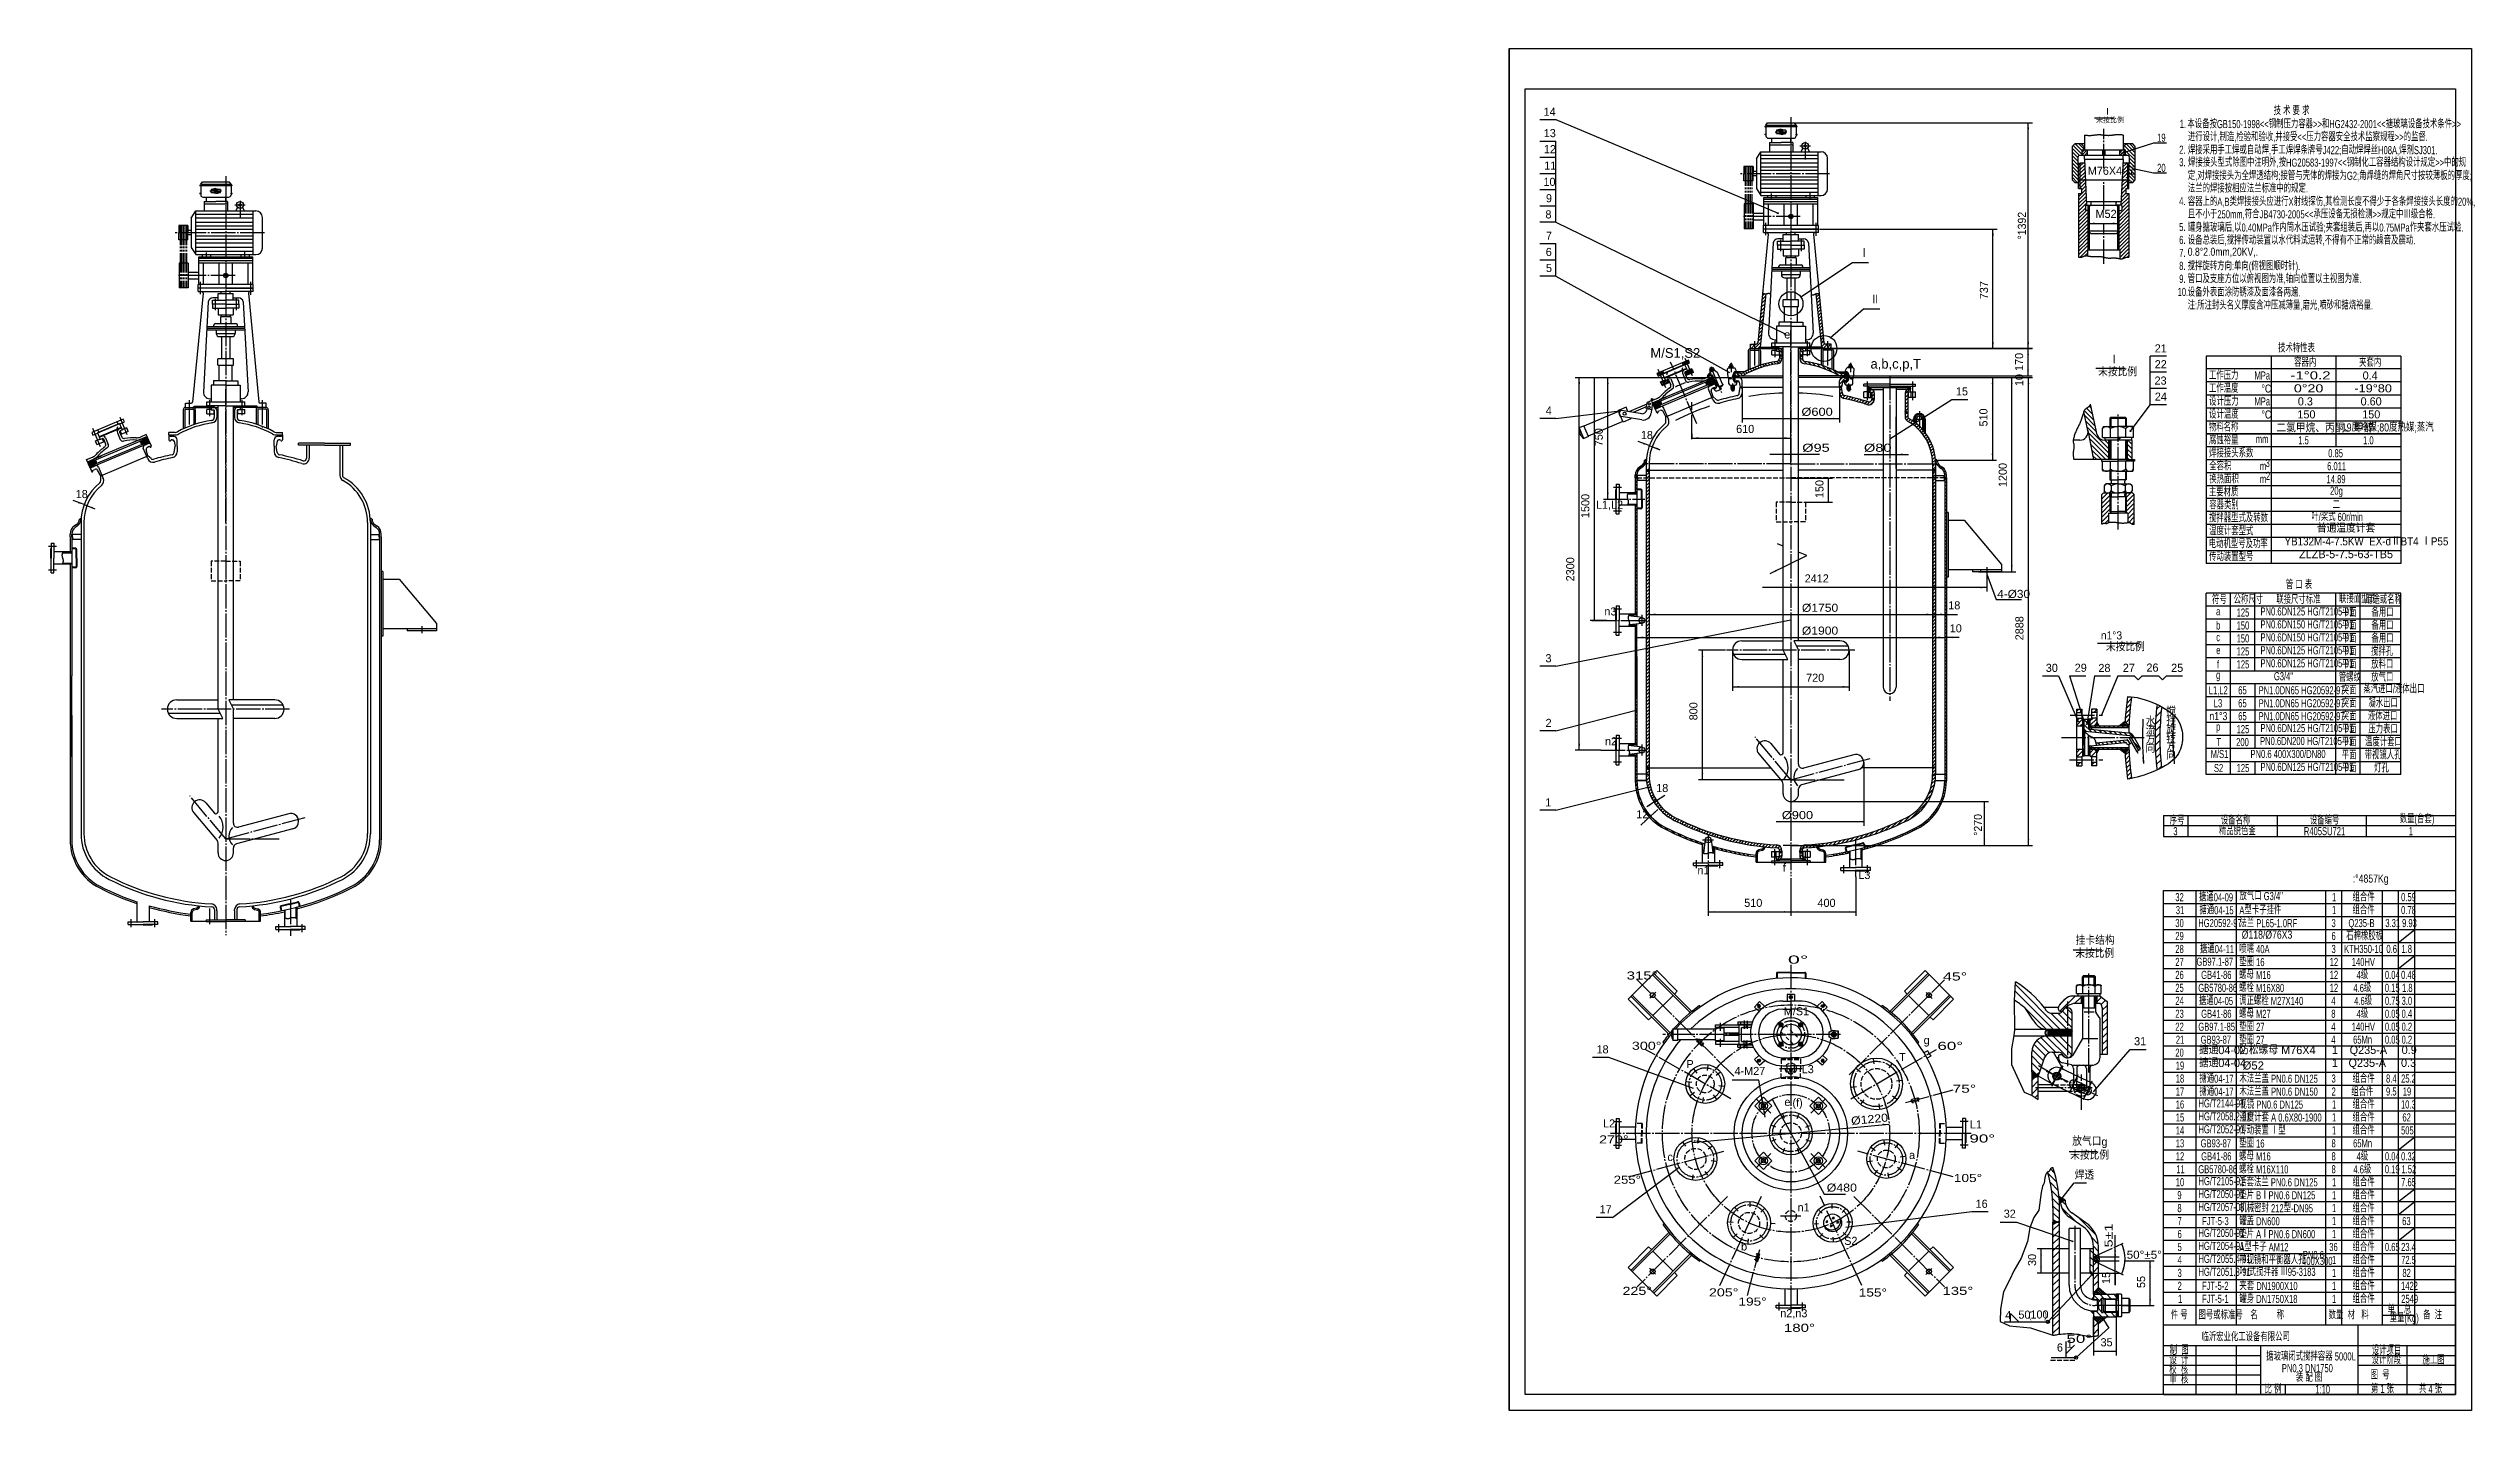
# Model space of a CAD drawing. Extents: x -934 to 561, y -220 to 621.
import ezdxf

# ---------------------------------------------------------------- set-up
doc = ezdxf.new("R2010")
doc.units = 0
for name, pattern in [('BORDER', [17, 12, -1, 1, -1, 1, -1]), ('DASHDOT', [18, 15, -1, 1, -1]), ('DASHED', [4, 3, -1])]:
    doc.linetypes.add(name, pattern=pattern)
doc.layers.get('0').update_dxf_attribs({"linetype": 'CONTINUOUS'})
for name, color, linetype in [('1', 7, 'CONTINUOUS'), ('2', 94, 'DASHDOT'), ('3', 2, 'DASHED'), ('4', 1, 'CONTINUOUS'), ('5', 214, 'CONTINUOUS'), ('6', 7, 'BORDER'), ('70', 8, 'CONTINUOUS'), ('8', 7, 'CONTINUOUS'), ('85', 7, 'CONTINUOUS')]:
    doc.layers.add(name, color=color, linetype=linetype)
doc.styles.get("Standard").update_dxf_attribs({"font": 'cadt_en', "bigfont": 'cadt_hz'})
doc.styles.add('STYLE1', font='cadt_en.shx', dxfattribs={"width": 0.799282, "bigfont": 'cadt_hz.shx'})
doc.styles.add('STYLE10', font='cadt_en.shx', dxfattribs={"width": 1.320397, "bigfont": 'cadt_hz.shx'})
doc.styles.add('STYLE11', font='cadt_en.shx', dxfattribs={"width": 1.565508, "bigfont": 'cadt_hz.shx'})
doc.styles.add('STYLE12', font='cadt_en.shx', dxfattribs={"width": 1.378259, "bigfont": 'cadt_hz.shx'})
doc.styles.add('STYLE13', font='cadt_en.shx', dxfattribs={"width": 1.259578, "bigfont": 'cadt_hz.shx'})
doc.styles.add('STYLE14', font='cadt_en.shx', dxfattribs={"width": 1.090023, "bigfont": 'cadt_hz.shx'})
doc.styles.add('STYLE15', font='cadt_en.shx', dxfattribs={"width": 1.474113, "bigfont": 'cadt_hz.shx'})
doc.styles.add('STYLE16', font='cadt_en.shx', dxfattribs={"width": 1.380195, "bigfont": 'cadt_hz.shx'})
doc.styles.add('STYLE17', font='cadt_en.shx', dxfattribs={"width": 1.316448, "bigfont": 'cadt_hz.shx'})
doc.styles.add('STYLE18', font='cadt_en.shx', dxfattribs={"width": 1.37398, "bigfont": 'cadt_hz.shx'})
doc.styles.add('STYLE2', font='cadt_en.shx', dxfattribs={"width": 1.320397, "bigfont": 'cadt_hz.shx'})
doc.styles.add('STYLE22', font='cadt_en.shx', dxfattribs={"width": 1.565508, "bigfont": 'cadt_hz.shx'})
doc.styles.add('STYLE23', font='cadt_en.shx', dxfattribs={"width": 0.94961, "bigfont": 'cadt_hz.shx'})
doc.styles.add('STYLE24', font='cadt_en.shx', dxfattribs={"width": 1.339334, "bigfont": 'cadt_hz.shx'})
doc.styles.add('STYLE25', font='cadt_en.shx', dxfattribs={"width": 1.180206, "bigfont": 'cadt_hz.shx'})
doc.styles.add('STYLE26', font='cadt_en.shx', dxfattribs={"width": 1.341325, "bigfont": 'cadt_hz.shx'})
doc.styles.add('STYLE27', font='cadt_en.shx', dxfattribs={"width": 1.114043, "bigfont": 'cadt_hz.shx'})
doc.styles.add('STYLE28', font='cadt_en.shx', dxfattribs={"width": 1.115263, "bigfont": 'cadt_hz.shx'})
doc.styles.add('STYLE29', font='cadt_en.shx', dxfattribs={"width": 1.178674, "bigfont": 'cadt_hz.shx'})
doc.styles.add('STYLE3', font='cadt_en.shx', dxfattribs={"width": 1.316448, "bigfont": 'cadt_hz.shx'})
doc.styles.add('STYLE30', font='cadt_en.shx', dxfattribs={"width": 0.971372, "bigfont": 'cadt_hz.shx'})
doc.styles.add('STYLE31', font='cadt_en.shx', dxfattribs={"width": 1.138325, "bigfont": 'cadt_hz.shx'})
doc.styles.add('STYLE32', font='cadt_en.shx', dxfattribs={"width": 1.137986, "bigfont": 'cadt_hz.shx'})
doc.styles.add('STYLE33', font='cadt_en.shx', dxfattribs={"width": 0.9717, "bigfont": 'cadt_hz.shx'})
doc.styles.add('STYLE35', font='cadt_en.shx', dxfattribs={"width": 1.168867, "bigfont": 'cadt_hz.shx'})
doc.styles.add('STYLE36', font='cadt_en.shx', dxfattribs={"width": 1.315585, "bigfont": 'cadt_hz.shx'})
doc.styles.add('STYLE37', font='cadt_en.shx', dxfattribs={"width": 1.319444, "bigfont": 'cadt_hz.shx'})
doc.styles.add('STYLE38', font='cadt_en.shx', dxfattribs={"width": 1.076207, "bigfont": 'cadt_hz.shx'})
doc.styles.add('STYLE4', font='cadt_en.shx', dxfattribs={"width": 1.213584, "bigfont": 'cadt_hz.shx'})
doc.styles.add('STYLE40', font='cadt_en.shx', dxfattribs={"width": 1.043885, "bigfont": 'cadt_hz.shx'})
doc.styles.add('STYLE5', font='cadt_en.shx', dxfattribs={"width": 1.261579, "bigfont": 'cadt_hz.shx'})
doc.styles.add('STYLE6', font='cadt_en.shx', dxfattribs={"width": 1.565508, "bigfont": 'cadt_hz.shx'})
doc.styles.add('STYLE7', font='cadt_en.shx', dxfattribs={"width": 1.439846, "bigfont": 'cadt_hz.shx'})
doc.styles.add('STYLE8', font='cadt_en.shx', dxfattribs={"width": 1.981314, "bigfont": 'cadt_hz.shx'})
doc.styles.add('STYLE9', font='cadt_en.shx', dxfattribs={"width": 1.261579, "bigfont": 'cadt_hz.shx'})
doc.dimstyles.get("Standard").update_dxf_attribs({"dimtxt": 3.5, "dimasz": 4, "dimexe": 2, "dimexo": 0, "dimgap": 1, "dimtad": 1, "dimtoh": 1, "dimdec": 4, "dimzin": 0, "dimtxsty": 'STANDARD', "dimcen": 0, "dimazin": 3, "dimtfac": 1, "dimtdec": 4, "dimtmove": 0, "dimatfit": 3, "dimtolj": 1, "dimtzin": 0})

msp = doc.modelspace()

# ---------------------------------------------------------------- texts
at = {"style": 'STYLE1'}
for s, height, p in [('14', 5, (-11.44965, 579.25397)), ('13', 5, (-11.32665, 566.05368)), ('未按比例', 3.312645, (329.47452, 574.7224)), ('12', 5, (-11.26565, 556.15168)), ('10', 5, (-11.51165, 535.97868)), ('11', 5, (-11.01865, 546.00368)), ('9', 5, (-9.97365, 525.83068)), ('8', 5, (-10.28065, 515.86768)), ('6', 5, (-10.09665, 492.67082)), ('7', 5, (-9.97365, 502.69582)), ('5', 5, (-9.97365, 482.76882)), ('M/S1,S2', 6, (54.47905, 429.8196)), ('e', 5, (137.09644, 441.74222)), ('21', 5, (365.71033, 433.1569)), ('a,b,c,p,T', 6, (190.30105, 423.1303)), ('未按比例', 5, (330.79813, 418.44286)), ('22', 5, (365.71033, 423.3479)), ('0.4', 5, (494.02914, 416.40847)), ('15', 5, (243.04004, 406.6006)), ('23', 5, (365.61933, 413.2659)), ('24', 5, (365.77503, 403.33854)), ('0.3', 5, (454.02914, 400.40847)), ('0.60', 5, (492.76396, 400.40847)), ('4', 5, (-10.09665, 394.77679)), ('二氯甲烷、丙酮、甲醇', 5, (440.81526, 383.79067)), ('150', 5, (453.75571, 392.40847)), ('150', 5, (493.75571, 392.40847)), ('18', 5, (48.58411, 379.66048)), ('18', 5, (-917.30766, 343.22283)), ('L1,L2', 5, (20.88121, 336.62476)), ('n3', 5, (26.10228, 270.75272)), ('未按比例', 5, (335.6136, 248.70589)), ('3', 5, (-10.28065, 241.83567)), ('2', 5, (-10.21965, 201.90348)), ('n2', 5, (26.46816, 190.55794)), ('18', 5, (58.07219, 161.69113)), ('1', 5, (-10.37461, 152.82508)), ('12', 5, (45.79219, 145.48613)), ('n1', 5, (83.52445, 110.93562)), ('f', 5, (136.228, 112.55362)), ('L3', 5, (182.797, 107.99821)), ('未按比例', 5, (316.68539, 59.41127)), ('M/S1', 5, (136.79557, 23.8732)), ('18', 5, (21.24991, 0.34213)), ('T', 5, (207.96087, -4.38995)), ('g', 5, (223.11033, 6.0632)), ('P', 5, (76.72508, -8.7428)), ('L3', 5, (147.853, -11.86666)), ('e', 5, (137.18109, -32.1213)), ('(f)', 5, (142.14609, -32.5493)), ('L2', 5, (25.26909, -45.3953)), ('L1', 5, (251.64009, -45.9993)), ('未按比例', 5, (313.51383, -65.16172)), ('c', 5, (64.98483, -66.07764)), ('a', 5, (214.09514, -64.88491)), ('焊透', 5, (316.35069, -77.41274)), ('17', 5, (23.15881, -98.40163)), ('n1', 5, (145.297, -97.19581)), ('16', 5, (255.18031, -94.99056)), ('b', 5, (110.44376, -121.34182)), ('S2', 5, (174.06709, -117.8813)), ('n2,n3', 5, (134.6185, -162.5874)), ('6', 5, (305.35324, -183.72851))]:
    msp.add_text(s, height=height, dxfattribs=at).set_placement(p)
for s, width, p in [('技 术 要 求', 0.7, (439.07481, 579.8438)), ('19', 0.7, (367.2148, 563.21535)), ('1.', 0.7, (381.09847, 571.80443)), ('本设备按GB150-1998<<钢制压力容器>>和HG2432-2001<<搪玻璃设备技术条件>>', 0.7, (385.89395, 571.62993)), ('进行设计,制造,检验和验收,并接受<<压力容器安全技术监察规程>>的监督.', 0.7, (386.17995, 563.65193)), ('2.', 0.7, (380.82503, 555.80443)), ('焊接采用手工焊或自动焊,手工焊焊条牌号J422;自动焊焊丝H08A,焊剂SJ301.', 0.7, (386.15695, 555.53793)), ('焊接接头型式除图中注明外,按HG20583-1997<<钢制化工容器结构设计规定>>中的规', 0.7, (386.26795, 547.86717)), ('20', 0.7, (367.2148, 544.58871)), ('3.', 0.7, (380.82503, 548.07467)), ('定,对焊接接头为全焊透结构;接管与壳体的焊接为G2;角焊缝的焊角尺寸按较薄板的厚度;', 0.7, (386.15495, 539.72417)), ('4.', 0.7, (380.82503, 524.07467)), ('容器上的A,B类焊接接头应进行X射线探伤,其检测长度不得少于各条焊接接头长度的20%,', 0.7, (386.15495, 523.68717)), ('法兰的焊接按相应法兰标准中的规定.', 0.7, (386.15495, 531.88617)), ('5.', 0.7, (380.82503, 508.07467)), ('罐身搪玻璃后,以0.40MPa作内筒水压试验;夹套组装后,再以0.75MPa作夹套水压试验.', 0.7, (386.14695, 507.72917)), ('且不小于250mm,符合JB4730-2005<<承压设备无损检测>>规定中Ⅲ级合格.', 0.7, (386.16295, 515.91717)), ('6.', 0.7, (380.82503, 500.08632)), ('7.', 0.7, (380.82503, 492.08632)), ('设备总装后,搅拌传动装置以水代料试运转,不得有不正常的躁音及震动.', 0.7, (386.12395, 499.83782)), ('8.', 0.7, (380.82503, 484.08632)), ('9.', 0.7, (380.82503, 476.08632)), ('搅拌旋转方向:单向(俯视图顺时针).', 0.7, (386.07095, 483.93482)), ('管口及支座方位以俯视图为准,轴向位置以主视图为准.', 0.7, (386.08195, 476.02282)), ('10.', 0.7, (379.85195, 468.01585)), ('注:所注封头名义厚度含冲压减薄量,磨光,喷砂和搪烧裕量.', 0.7, (386.0551, 459.67027)), ('设备外表面涂防锈漆及面漆各两遍.', 0.7, (386.08195, 467.71782)), ('技术特性表', 0.7, (441.85308, 433.2271)), ('工作压力', 0.7, (399.17038, 416.34113)), ('MPa', 0.7, (427.27658, 416.40847)), ('容器内', 0.7, (451.76569, 424.34113)), ('夹套内', 0.7, (491.83894, 424.3216)), ('工作温度', 0.7, (399.17038, 408.34113)), ('设计压力', 0.7, (399.28757, 400.3216)), ('MPa', 0.7, (427.27658, 400.40847)), ('物料名称', 0.7, (399.17038, 384.34113)), ('设计温度', 0.7, (399.28757, 392.34113)), ('-19度冷媒;80度热媒;蒸汽', 0.803261, (479.40695, 384.34113)), ('腐蚀裕量', 0.7, (399.22898, 376.3216)), ('焊接接头系数', 0.7, (399.28757, 368.34113)), ('mm', 0.7, (428.02959, 377.18972)), ('1.5', 0.7, (454.30258, 376.40847)), ('1.0', 0.7, (494.30258, 376.40847)), ('全容积', 0.7, (399.40476, 360.34113)), ('m', 0.7, (430.62042, 360.49272)), ('3', 0.7, (434.14153, 362.36997)), ('2', 0.7, (434.36253, 354.41897)), ('6.011', 0.7, (472.11402, 360.40847)), ('0.85', 0.7, (472.76396, 368.40847)), ('主要材质', 0.7, (399.14109, 344.30207)), ('换热面积', 0.7, (399.40476, 352.34113)), ('m', 0.7, (430.62042, 352.49272)), ('14.89', 0.7, (471.77222, 352.40847)), ('20g', 0.7, (473.95246, 345.28756)), ('搅拌器型式及转数', 0.7, (399.22898, 328.34113)), ('容器类别', 0.7, (399.40476, 336.34113)), ('叶/桨式 60r/min', 0.7, (462.36542, 329.07137)), ('二', 0.7, (475.49089, 336.39972)), ('电动机型号及功率', 0.7, (399.0239, 312.34113)), ('温度计套型式', 0.7, (399.31687, 320.34113)), ('传动装置型号', 0.7, (399.28757, 304.36066)), ('管 口 表', 0.7, (446.59755, 287.06653)), ('符号', 0.7, (401.12097, 277.97088)), ('a', 0.7, (403.58098, 270.83901)), ('公称尺寸', 0.7, (414.44033, 277.99041)), ('125', 0.7, (416.25571, 270.05776)), ('PN0.6DN125 HG/T2105-91', 0.7, (430.99547, 270.72066)), ('联接尺寸标准', 0.7, (440.73112, 277.97088)), ('联接面型式', 0.7, (479.46633, 278.50438)), ('平面', 0.7, (481.12097, 269.97088)), ('用途或名称', 0.7, (495.5112, 277.99041)), ('备用口', 0.7, (499.47077, 269.99041)), ('c', 0.7, (403.64934, 254.83901)), ('b', 0.7, (403.58098, 262.05776)), ('150', 0.7, (416.25571, 262.05776)), ('150', 0.7, (416.25571, 254.05776)), ('PN0.6DN150 HG/T2105-91', 0.7, (430.99547, 262.72066)), ('PN0.6DN150 HG/T2105-91', 0.7, (430.99547, 254.72066)), ('平面', 0.7, (481.12097, 261.97088)), ('平面', 0.7, (481.12097, 253.97088)), ('备用口', 0.7, (499.47077, 261.99041)), ('备用口', 0.7, (499.47077, 253.99041)), ('e', 0.7, (403.64934, 246.83901)), ('f', 0.7, (404.0595, 238.05776)), ('125', 0.7, (416.25571, 246.05776)), ('125', 0.7, (416.25571, 238.05776)), ('PN0.6DN125 HG/T2105-91', 0.7, (430.99547, 246.72066)), ('PN0.6DN125 HG/T2105-91', 0.7, (430.99547, 238.72066)), ('平面', 0.7, (481.12097, 245.97088)), ('平面', 0.7, (481.12097, 237.97088)), ('搅拌孔', 0.7, (499.2071, 245.95135)), ('放料口', 0.7, (499.30964, 237.97088)), ('L1,L2', 0.7, (399.06715, 222.05776)), ('g', 0.7, (403.58098, 231.62026)), ('65', 0.7, (417.24745, 222.05776)), ('PN1.0DN65 HG20592-97', 0.7, (429.80506, 222.05776)), ('G3/4"', 0.7, (439.25582, 230.72066)), ('管螺纹', 0.7, (479.30964, 229.97088)), ('突面', 0.7, (481.13562, 221.95135)), ('蒸汽进口/液体出口', 0.7, (494.46101, 222.80826)), ('放气口', 0.7, (499.32429, 229.97088)), ('L3', 0.7, (402.17909, 214.05776)), ('65', 0.7, (417.24745, 214.05776)), ('65', 0.7, (417.24745, 206.05776)), ('PN1.0DN65 HG20592-97', 0.7, (429.80966, 214.05776)), ('PN1.0DN65 HG20592-97', 0.7, (429.80966, 206.05776)), ('突面', 0.7, (481.13562, 213.95135)), ('突面', 0.7, (481.13562, 205.95135)), ('液体进口', 0.7, (497.27859, 205.97088)), ('凝水出口', 0.7, (497.57155, 213.99041)), ('p', 0.7, (403.58098, 199.62026)), ('T', 0.7, (403.78606, 190.05776)), ('200', 0.7, (415.98227, 190.05776)), ('125', 0.7, (416.25571, 198.05776)), ('PN0.6DN200 HG/T2105-91', 0.7, (430.73707, 190.72066)), ('PN0.6DN125 HG/T2105-91', 0.7, (430.99547, 198.72066)), ('平面', 0.7, (481.12097, 197.97088)), ('平面', 0.7, (481.12097, 189.97088)), ('温度计套口', 0.7, (495.48191, 189.99041)), ('压力表口', 0.7, (497.55691, 197.97088)), ('M/S1', 0.7, (400.25986, 182.72066)), ('PN0.6 400X300/DN80', 0.7, (424.8251, 182.72066)), ('PN0.6DN125 HG/T2105-91', 0.7, (430.99547, 174.72066)), ('平面', 0.7, (481.12097, 181.97088)), ('带视镜人孔', 0.7, (495.27683, 181.99041)), ('灯孔', 0.7, (501.12097, 173.97088)), ('S2', 0.7, (402.24745, 174.05776)), ('125', 0.7, (416.25571, 174.05776)), ('平面', 0.7, (481.12097, 173.97088)), ('序号', 0.7, (375.01371, 141.63415)), ('3', 0.7, (377.19128, 135.06399)), ('精品脱色釜', 0.7, (405.31121, 135.19161)), ('设备名称', 0.7, (406.52138, 141.70952)), ('R405SU721', 0.7, (457.75503, 135.06399)), ('设备编号', 0.7, (461.4542, 141.70952)), ('数量(台套)', 0.7, (516.94841, 142.57182)), ('1', 0.7, (522.52186, 135.06399)), ('32', 0.7, (378.4261, 94.32891)), ('31', 0.7, (378.73372, 86.32891)), ('搪通04-09', 0.7, (392.99552, 94.24204)), ('搪通04-15', 0.7, (393.30509, 86.24204)), ('A型卡子挂件', 0.7, (417.95564, 86.24204)), ('放气口 G3/4"', 0.7, (418.03243, 94.99181)), ('1', 0.7, (475.08076, 94.32891)), ('1', 0.7, (475.08076, 86.32891)), ('组合件', 0.7, (487.79476, 94.24204)), ('组合件', 0.7, (487.79476, 86.24204)), ('0.59', 0.7, (517.76836, 94.32891)), ('0.78', 0.7, (517.76836, 86.32891)), ('30', 0.7, (378.4261, 78.32891)), ('29', 0.7, (378.4261, 70.32891)), ('HG20592-97', 0.7, (392.58376, 78.32891)), ('法兰 PL65-1.0RF', 0.7, (417.99482, 78.24204)), ('3', 0.7, (474.8065, 78.32891)), ('6', 0.7, (474.8065, 70.32891)), ('石棉橡胶板', 0.7, (483.89677, 70.26157)), ('Q235-B', 0.7, (485.25899, 78.32891)), ('3.31', 0.7, (508.03988, 78.32891)), ('9.93', 0.7, (518.37275, 78.32891)), ('挂卡结构', 1.003, (316.90886, 67.45262)), ('28', 0.7, (378.4261, 62.32891)), ('搪通04-11', 0.7, (393.6122, 62.24204)), ('喷嘴 40A', 0.7, (417.87728, 62.24204)), ('3', 0.7, (474.8065, 62.32891)), ('KTH350-10', 0.7, (482.61282, 62.32891)), ('0.6', 0.7, (508.69159, 62.32891)), ('1.8', 0.7, (517.98123, 62.32891)), ('27', 0.7, (378.4261, 54.32891)), ('26', 0.7, (378.4261, 46.32891)), ('GB97.1-87', 0.7, (391.45408, 54.4651)), ('GB41-86', 0.7, (394.36712, 46.32891)), ('螺母 M16', 0.7, (417.78912, 46.26157)), ('垫圈 16', 0.7, (417.87728, 54.24204)), ('12', 0.7, (473.69954, 54.32891)), ('12', 0.7, (473.69954, 46.32891)), ('140HV', 0.7, (487.31646, 54.32891)), ('4级', 0.7, (490.29644, 46.24641)), ('0.04', 0.7, (507.76836, 46.32891)), ('0.48', 0.7, (517.76836, 46.32891)), ('25', 0.7, (378.4261, 38.32891)), ('24', 0.7, (378.4261, 30.32891)), ('GB5780-86', 0.7, (392.61349, 38.32891)), ('搪通04-05', 0.7, (392.99564, 30.24204)), ('螺栓 M16X80', 0.7, (417.78912, 38.24204)), ('调正螺栓 M27X140', 0.7, (417.84789, 30.24204)), ('12', 0.7, (473.69954, 38.32891)), ('4', 0.7, (474.69128, 30.32891)), ('4.6级', 0.7, (488.30701, 38.24641)), ('4.6级', 0.7, (488.80633, 30.24641)), ('0.15', 0.7, (507.72463, 38.32891)), ('0.75', 0.7, (507.76899, 30.32891)), ('3.0', 0.7, (518.05675, 30.32891)), ('1.8', 0.7, (518.331, 38.32891)), ('23', 0.7, (378.4261, 22.32891)), ('22', 0.7, (378.4261, 14.32891)), ('GB97.1-85', 0.7, (392.61431, 14.32891)), ('GB41-86', 0.7, (394.36712, 22.32891)), ('螺母 M27', 0.7, (417.78912, 22.26157)), ('垫圈 27', 0.7, (417.87728, 14.24204)), ('4', 0.7, (474.69128, 14.32891)), ('8', 0.7, (474.69128, 22.32891)), ('140HV', 0.7, (487.31646, 14.32891)), ('4级', 0.7, (490.29644, 22.24641)), ('0.05', 0.7, (507.76836, 22.32891)), ('0.05', 0.7, (507.76836, 14.32891)), ('0.4', 0.7, (518.05675, 22.32891)), ('0.2', 0.7, (518.05675, 14.32891)), ('31', 1.003, (352.9842, 5.3775)), ('20', 0.7, (378.4261, -1.67109)), ('21', 0.7, (378.73372, 6.32891)), ('GB93-87', 0.7, (394.05858, 6.32891)), ('垫圈 27', 0.7, (417.87728, 6.24204)), ('4', 0.7, (474.69128, 6.32891)), ('65Mn', 0.7, (488.13976, 6.32891)), ('0.05', 0.7, (507.76836, 6.32891)), ('0.2', 0.7, (518.05675, 6.32891)), ('19', 0.7, (378.69954, -9.67109)), ('18', 0.7, (378.69954, -17.67109)), ('搪通04-17', 0.7, (393.2833, -17.75796)), ('木法兰盖 PN0.6 DN125', 0.7, (417.99482, -17.75796)), ('3', 0.7, (474.8065, -17.67109)), ('组合件', 0.7, (487.79476, -17.75796)), ('8.4', 0.7, (508.45584, -17.67109)), ('25.2', 0.7, (517.76861, -17.67109)), ('17', 0.7, (378.69954, -25.67109)), ('16', 0.7, (378.69954, -33.67109)), ('HG/T2144-91', 0.7, (392.70341, -33.00819)), ('搪通04-17', 0.7, (393.2833, -25.75796)), ('木法兰盖 PN0.6 DN150', 0.7, (417.99482, -25.75796)), ('视镜 PN0.6 DN125', 0.7, (417.99482, -33.75796)), ('2', 0.7, (474.8065, -25.67109)), ('1', 0.7, (475.08076, -33.67109)), ('组合件', 0.7, (486.99376, -25.93896)), ('组合件', 0.7, (487.79476, -33.75796)), ('9.5', 0.7, (508.45584, -25.67109)), ('10.3', 0.7, (517.6555, -33.67109)), ('19', 0.7, (518.81382, -25.67109)), ('15', 0.7, (378.69954, -41.67109)), ('14', 0.7, (378.69954, -49.67109)), ('HG/T2052-91', 0.7, (392.67623, -49.00819)), ('HG/T2058.2-91', 0.7, (392.71265, -41.00819)), ('传动装置 Ⅰ型', 0.7, (417.96543, -49.7189)), ('温度计套 A 0.6X80-1900', 0.7, (418.00624, -41.73843)), ('1', 0.7, (475.08076, -41.67109)), ('1', 0.7, (475.08076, -49.67109)), ('组合件', 0.7, (487.79476, -41.75796)), ('组合件', 0.7, (487.79476, -49.75796)), ('505', 0.7, (517.72389, -49.67109)), ('62', 0.7, (518.55577, -41.67109)), ('13', 0.7, (378.69954, -57.67109)), ('GB93-87', 0.7, (394.05858, -57.67109)), ('垫圈 16', 0.7, (417.87728, -57.75796)), ('8', 0.7, (474.8065, -57.67109)), ('65Mn', 0.7, (488.13976, -57.67109)), ('12', 0.7, (378.69954, -65.67109)), ('11', 0.7, (379.00715, -73.67109)), ('GB5780-86', 0.7, (392.61318, -73.67109)), ('GB41-86', 0.7, (394.36712, -65.67109)), ('螺母 M16', 0.7, (417.78912, -65.73843)), ('螺栓 M16X110', 0.7, (417.78912, -73.75796)), ('8', 0.7, (474.8065, -65.67109)), ('8', 0.7, (474.8065, -73.67109)), ('4.6级', 0.7, (488.30701, -73.75359)), ('4级', 0.7, (490.29644, -65.75359)), ('0.19', 0.7, (507.72463, -73.67109)), ('0.04', 0.7, (507.76836, -65.67109)), ('0.32', 0.7, (517.76836, -65.67109)), ('1.52', 0.7, (517.99913, -73.67109)), ('10', 0.7, (378.69954, -81.67109)), ('9', 0.7, (379.69128, -89.67109)), ('HG/T2050-91', 0.7, (392.65401, -89.00819)), ('HG/T2105-91', 0.7, (392.70341, -81.00819)), ('活套法兰 PN0.6 DN125', 0.7, (417.87728, -81.75796)), ('垫片 BⅠPN0.6 DN125', 0.7, (417.87728, -89.75796)), ('1', 0.7, (475.08076, -81.67109)), ('1', 0.7, (475.08076, -89.67109)), ('组合件', 0.7, (487.79476, -81.75796)), ('组合件', 0.7, (487.79476, -89.75796)), ('7.65', 0.7, (517.76837, -81.67109)), ('8', 0.7, (379.69128, -97.67109)), ('7', 0.7, (379.8065, -105.67109)), ('HG/T2057-03', 0.7, (392.65889, -97.00819)), ('FJT-5-3', 0.7, (394.98529, -105.67109)), ('罐盖 DN600', 0.7, (417.90666, -105.7775)), ('机械密封 212型-DN95', 0.7, (417.96543, -97.75796)), ('1', 0.7, (475.08076, -97.67109)), ('1', 0.7, (475.08076, -105.67109)), ('组合件', 0.7, (487.79476, -97.75796)), ('组合件', 0.7, (487.79476, -105.75796)), ('63', 0.7, (518.4261, -105.67109)), ('5', 0.7, (379.8065, -121.67109)), ('6', 0.7, (379.8065, -113.67109)), ('HG/T2054-91', 0.7, (392.65401, -121.00819)), ('HG/T2050-91', 0.7, (392.67623, -113.00819)), ('A型卡子 AM12', 0.7, (417.95564, -121.75796)), ('垫片 AⅠPN0.6 DN600', 0.7, (417.87728, -113.75796)), ('36', 0.7, (473.4261, -121.67109)), ('1', 0.7, (475.08076, -113.67109)), ('组合件', 0.7, (487.79476, -113.75796)), ('组合件', 0.7, (487.79476, -121.75796)), ('0.65', 0.7, (507.76836, -121.67109)), ('23.4', 0.7, (517.76993, -121.67109)), ('4', 0.7, (379.8065, -129.67109)), ('3', 0.7, (379.8065, -137.67109)), ('HG/T2051.3-91', 0.7, (392.69281, -137.00819)), ('HG/T2055.4-91', 0.7, (392.70489, -129.00819)), ('带视镜和平衡器人孔', 0.7, (417.81851, -129.73843)), ('叶/式搅拌器 Ⅲ95-3183', 0.7, (417.90901, -137.00819)), ('400X300', 0.7, (456.69615, -130.31059)), ('PN0.6-', 0.7, (457.12598, -126.60581)), ('1', 0.7, (475.08076, -129.67109)), ('1', 0.7, (475.08076, -137.67109)), ('组合件', 0.7, (487.79476, -129.75796)), ('组合件', 0.7, (487.79476, -137.75796)), ('72.5', 0.7, (517.80677, -129.67109)), ('82', 0.7, (518.58026, -137.67109)), ('2', 0.7, (379.8065, -145.67109)), ('1', 0.7, (380.08076, -153.67109)), ('FJT-5-2', 0.7, (394.85294, -145.67109)), ('FJT-5-1', 0.7, (394.91373, -153.67109)), ('罐身 DN1750X18', 0.7, (417.90666, -153.73843)), ('夹套 DN1900X10', 0.7, (417.96543, -145.75796)), ('1', 0.7, (475.08076, -145.67109)), ('1', 0.7, (475.08076, -153.67109)), ('组合件', 0.7, (487.79476, -145.75796)), ('组合件', 0.7, (487.79476, -153.75796)), ('2549', 0.7, (517.83034, -153.67109)), ('1422', 0.7, (517.74081, -145.67109)), ('件 号', 0.7, (375.62429, -163.75796)), ('图号或标准号', 0.7, (392.71349, -163.7775)), ('名         称', 0.7, (424.69231, -163.73843)), ('数量', 0.7, (473.04798, -163.73843)), ('材   料', 0.7, (484.72967, -163.75796)), ('单', 0.7, (509.45489, -160.34426)), ('重量(Kg)', 0.7, (510.73115, -165.49476)), ('总', 0.7, (519.44249, -160.34426)), ('备  注', 0.7, (531.36106, -163.73843)), ('临沂宏业化工设备有限公司', 0.7, (394.53946, -177.26637)), ('校  核', 0.7, (374.69913, -197.45064)), ('设  计', 0.7, (374.81788, -191.41383)), ('制  图', 0.7, (374.9576, -185.41383)), ('搪玻璃闭式搅拌容器 5000L', 0.7, (434.54431, -189.2524)), ('PN0.3 DN1750', 0.7, (444.17115, -196.50159)), ('设计阶段', 0.7, (499.51094, -191.41383)), ('设计项目', 0.7, (499.70147, -185.41383)), ('施工图', 0.7, (530.94563, -191.56867)), ('审  核', 0.7, (374.79248, -203.41383)), ('比 例', 0.7, (433.50188, -209.56253)), ('装 配 图', 0.7, (452.81315, -202.33859)), ('1:10', 0.7, (464.79574, -209.57099)), ('图  号', 0.7, (498.9636, -200.79703)), ('第 1 张', 0.7, (499.11482, -209.34426)), ('共 4 张', 0.7, (528.80311, -209.34486))]:
    msp.add_text(s, height=5, dxfattribs=dict(at, width=width)).set_placement(p)
msp.add_text('10', height=5, rotation=90, dxfattribs=at).set_placement((284.55334, 412.36461))
at = {"char_height": 5, "attachment_point": 7}
for s, insert, style in [('0.8%%d2.0mm,20KV,.', (386.08195, 491.88082), 'STYLE1'), ('-1%%d0.2', (449.50216, 416.40847), 'STYLE16'), ('%%dC', (431.59549, 408.27389), 'STYLE1'), ('0%%d20', (451.58818, 408.40847), 'STYLE36'), ('-19%%d80', (488.95529, 408.40847), 'STYLE35'), ('%%dC', (431.59549, 392.27389), 'STYLE1'), ('4-%%c30', (268.50204, 281.35872), 'STYLE14'), ('n1%%d3', (399.46416, 206.05776), 'STYLE1'), (':%%d4857Kg', (487.97446, 104.28814), 'STYLE1'), (' %%c118/%%c76X3', (417.9337, 70.99181), 'STYLE1'), ('315%%d', (39.8114, 45.8701), 'STYLE16'), ('45%%d', (235.04997, 45.28027), 'STYLE15'), ('75%%d', (240.93294, -24.00524), 'STYLE7'), ('105%%d', (241.74291, -79.14894), 'STYLE5'), ('255%%d', (31.83158, -80.20334), 'STYLE4'), ('225%%d', (37.26679, -148.82615), 'STYLE17'), ('205%%d', (90.61343, -149.7551), 'STYLE3'), ('155%%d', (183.06171, -149.87188), 'STYLE9'), ('135%%d', (234.7572, -148.81307), 'STYLE18'), ('195%%d', (108.81858, -155.45034), 'STYLE13')]:
    msp.add_mtext(s, dxfattribs=dict(at, insert=insert, style=style))
at = {"layer": '1', "style": 'STYLE1'}
for s, p in [('Ⅰ', (183.36778, 491.46945)), ('Ⅱ', (190.23979, 462.80816)), ('Ⅰ', (337.63232, 425.744))]:
    msp.add_text(s, height=6, dxfattribs=at).set_placement(p)
at = {"layer": '5', "style": 'STYLE1', "width": 1.003}
for s, height, p in [('30', 5, (298.47572, 235.90698)), ('29', 5, (316.31617, 235.96414)), ('28', 5, (330.94266, 235.83714)), ('27', 5, (346.02637, 235.92214)), ('26', 5, (360.59614, 236.04714)), ('25', 5, (375.84814, 235.92114)), ('搅', 5, (372.84155, 208.78002)), ('水', 5, (360.16303, 202.67554)), ('流', 5, (360.16303, 197.19717)), ('方', 5, (360.16303, 191.56227)), ('转', 5, (372.68503, 192.65794)), ('旋', 5, (372.84155, 197.97979)), ('拌', 5, (372.84155, 203.30164)), ('向', 5, (360.0065, 186.08389)), ('方', 5, (372.84155, 187.17957)), ('向', 5, (372.68503, 181.7012)), ('放气口g', 5, (314.78052, -56.61249)), ('32', 5, (272.53245, -101.10218)), ('4', 5, (273.43821, -163.72218)), ('50', 5, (281.57217, -163.44414)), ('(', 4, (287.78749, -163.16613)), ('100', 5, (289.01018, -163.34225)), (')', 4, (297.46709, -163.16613)), ('1', 5, (311.32558, -181.38364))]:
    msp.add_text(s, height=height, dxfattribs=at).set_placement(p)
at = {"layer": '5', "char_height": 5, "attachment_point": 7}
for s, insert, style in [('n1%%d3', (332.47399, 255.87927), 'STYLE23'), ('0%%d', (139.35425, 55.68931), 'STYLE8'), ('300%%d', (43.05813, 2.51329), 'STYLE2'), ('60%%d', (231.59215, 2.43524), 'STYLE6'), ('270%%d', (22.80581, -55.34462), 'STYLE10'), ('90%%d', (251.35674, -54.75055), 'STYLE11'), ('180%%d', (136.94424, -171.64134), 'STYLE12'), ('50%%d', (311.22486, -178.44456), 'STYLE22')]:
    msp.add_mtext(s, dxfattribs=dict(at, insert=insert, style=style))
at = {"layer": '70', "style": 'STYLE1'}
msp.add_text('Ⅰ', height=3.97517, dxfattribs=at).set_placement((334.00237, 579.55961))

# ---------------------------------------------------------------- blocks, each defined once
blk = doc.blocks.new('*U0')
for p, q in [((175.6, 420.2), (175.6, 420.2)), ((175.7, 420.2), (175.7, 420.3, 1)), ((175.8, 420.2), (176.1, 420.6)), ((175.8, 420.2), (175.8, 420.3)), ((176.1, 420.2), (175.9, 420.4)), ((175.9, 420.2), (176.1, 420.4)), ((176, 420.2), (175.9, 420.3)), ((176, 420.7), (176.1, 420.7)), ((176.1, 420.5), (176, 420.6)), ((176.1, 420.3), (176, 420.5)), ((176.1, 420.7), (176.1, 420.7)), ((176.1, 420.2), (176.1, 420.3))]:
    blk.add_line(p, q)
blk = doc.blocks.new('*U1')
for p, q in [((106.3, 420.7), (106.2, 420.7, 1)), ((106.2, 420.7), (106.3, 420.7)), ((106.5, 420.2), (106.2, 420.6)), ((106.2, 420.5), (106.3, 420.6)), ((106.2, 420.3), (106.3, 420.5)), ((106.4, 420.2), (106.2, 420.4)), ((106.2, 420.2), (106.4, 420.4)), ((106.3, 420.2), (106.2, 420.3)), ((106.3, 420.2), (106.5, 420.3)), ((106.5, 420.2), (106.5, 420.3)), ((106.6, 420.2), (106.6, 420.3)), ((106.7, 420.2), (106.7, 420.2))]:
    blk.add_line(p, q)
blk = doc.blocks.new('*U2')
for p, q in [((175.1, 420.8), (175.7, 420.3, 1)), ((175.2, 421.1), (175.9, 420.4)), ((175.5, 421.2), (176.1, 420.7))]:
    blk.add_line(p, q)
blk = doc.blocks.new('*U3')
for p, q in [((106.9, 420.3), (106.3, 420.9, 1)), ((107.2, 420.4), (106.5, 421.1)), ((106.8, 421.2), (107.3, 420.8))]:
    blk.add_line(p, q)
blk = doc.blocks.new('*U4')
for p, q in [((171.2, 412.1), (171.2, 412.2)), ((171.2, 411.8), (171.4, 412.1)), ((171.2, 412), (171.8, 411.4)), ((171.2, 411.5), (171.6, 412)), ((171.2, 411.8), (171.6, 411.3)), ((171.2, 411.2), (171.8, 411.8)), ((171.2, 411.5), (171.4, 411.2)), ((171.2, 411.2), (171.2, 411.1, 1)), ((171.4, 412), (171.9, 411.5)), ((171.4, 411.2), (171.9, 411.7)), ((172.1, 411.7), (172.1, 411.6)), ((172.1, 411.6), (172.1, 411.6))]:
    blk.add_line(p, q)
blk = doc.blocks.new('*U5')
for p, q in [((173.2, 417.8), (174, 418.6)), ((173.2, 418), (173.7, 418.6)), ((173.2, 418.3), (173.5, 418.6)), ((173.2, 418.6), (173.2, 418.6)), ((174, 417.6), (173.2, 418.5)), ((173.7, 417.6), (173.2, 418.2)), ((173.5, 417.6), (173.2, 418)), ((173.2, 417.6), (173.2, 417.7, 1)), ((174.3, 417.6), (173.3, 418.6)), ((173.3, 417.6), (174.3, 418.6)), ((174.6, 417.6), (173.6, 418.6)), ((173.6, 417.6), (174.6, 418.6)), ((174.9, 417.6), (173.9, 418.6)), ((173.9, 417.6), (174.9, 418.6)), ((175.2, 417.6), (174.2, 418.6)), ((174.2, 417.6), (175.2, 418.6)), ((175.4, 417.6), (174.4, 418.6)), ((174.4, 417.6), (175.4, 418.6)), ((175.7, 417.6), (174.7, 418.6)), ((174.7, 417.6), (175.7, 418.6)), ((176, 417.6), (175, 418.6)), ((175, 417.6), (176, 418.6)), ((176.2, 417.8), (175.3, 418.6)), ((175.3, 417.6), (176.2, 418.5)), ((176.2, 418.1), (175.6, 418.6)), ((175.6, 417.6), (176.2, 418.2)), ((176.2, 418.3), (175.9, 418.6)), ((175.9, 417.6), (176.2, 417.9)), ((176.2, 418.6), (176.1, 418.6)), ((176.1, 417.6), (176.2, 417.7))]:
    blk.add_line(p, q)
blk = doc.blocks.new('*U6')
for p, q in [((110.2, 411.7), (110.2, 411.6)), ((110.2, 411.6), (110.2, 411.6)), ((110.9, 412), (110.4, 411.5)), ((110.9, 411.2), (110.4, 411.7)), ((111.2, 412), (110.5, 411.4)), ((111.2, 411.2), (110.5, 411.8)), ((111.2, 411.5), (110.7, 412)), ((111.2, 411.8), (110.7, 411.3)), ((111.2, 411.8), (110.9, 412.1)), ((111.2, 411.5), (110.9, 411.2)), ((111.2, 412.1), (111.1, 412.2, 1)), ((111.2, 411.2), (111.1, 411.1))]:
    blk.add_line(p, q)
blk = doc.blocks.new('*U7')
for p, q in [((106.2, 418.6), (106.2, 418.6)), ((106.2, 418.3), (106.4, 418.6)), ((106.2, 418.1), (106.7, 418.6)), ((106.2, 417.8), (107, 418.6)), ((107, 417.6), (106.2, 418.5)), ((106.7, 417.6), (106.2, 418.2)), ((106.5, 417.6), (106.2, 417.9)), ((106.2, 417.6), (106.2, 417.7)), ((107.3, 417.6), (106.3, 418.6)), ((106.3, 417.6), (107.3, 418.6)), ((107.6, 417.6), (106.6, 418.6)), ((106.6, 417.6), (107.6, 418.6)), ((107.9, 417.6), (106.9, 418.6)), ((106.9, 417.6), (107.9, 418.6)), ((108.1, 417.6), (107.1, 418.6)), ((107.1, 417.6), (108.1, 418.6)), ((108.4, 417.6), (107.4, 418.6)), ((107.4, 417.6), (108.4, 418.6)), ((108.7, 417.6), (107.7, 418.6)), ((107.7, 417.6), (108.7, 418.6)), ((109, 417.6), (108, 418.6)), ((108, 417.6), (109, 418.6)), ((109.2, 417.8), (108.3, 418.6)), ((108.3, 417.6), (109.2, 418.5)), ((109.2, 418), (108.6, 418.6)), ((108.6, 417.6), (109.2, 418.2)), ((109.2, 418.3), (108.8, 418.6)), ((108.8, 417.6), (109.2, 418)), ((109.2, 418.6), (109.1, 418.6, 1)), ((109.1, 417.6), (109.2, 417.7))]:
    blk.add_line(p, q)
blk = doc.blocks.new('*U8')
for p, q in [((52.2, 360.4), (52.1, 360.4)), ((52.4, 360.2), (52.2, 360.4)), ((52.8, 360.8), (52.3, 360.3)), ((53.1, 359.8), (52.4, 360.5)), ((53.5, 361.2), (52.5, 360.2)), ((53.7, 359.6), (52.6, 360.6)), ((53.7, 361), (52.7, 360.1)), ((53.7, 359.8), (52.8, 360.7)), ((53.7, 360.1), (52.9, 360.8)), ((53.7, 360.8), (52.9, 360)), ((53.7, 360.5), (53, 359.9)), ((53.7, 360.4), (53.1, 361)), ((53.7, 360.2), (53.2, 359.8)), ((53.7, 360.7), (53.3, 361.1)), ((53.7, 359.9), (53.4, 359.7)), ((53.7, 361), (53.5, 361.2)), ((53.7, 359.6), (53.6, 359.6)), ((53.7, 361.3), (53.7, 361.3, 1))]:
    blk.add_line(p, q)
blk = doc.blocks.new('*U9')
for p, q in [((51.1, 366.7), (51, 366.6)), ((51.2, 366.5), (51.1, 366.7)), ((51.8, 367.1), (51.2, 366.5)), ((51.9, 366.1), (51.3, 366.8)), ((51.9, 367), (51.4, 366.4)), ((51.9, 366.4), (51.4, 366.9)), ((51.9, 366.7), (51.6, 367)), ((51.9, 366.7), (51.6, 366.3)), ((51.9, 366.9), (51.8, 367.1, 1)), ((51.9, 366.4), (51.8, 366.2))]:
    blk.add_line(p, q)
blk = doc.blocks.new('*U10')
for p, q in [((45.8, 355.5), (45.2, 356.1)), ((45.2, 355.9), (45.3, 356.1)), ((45.2, 355.6), (45.5, 356)), ((45.6, 355.4), (45.2, 355.9)), ((45.2, 355.4), (45.6, 355.9)), ((45.5, 355.3), (45.2, 355.6)), ((45.3, 355.2), (45.2, 355.3)), ((45.3, 355.2), (45.8, 355.8)), ((46, 355.6), (45.9, 355.7, 1)), ((45.9, 355.6), (46, 355.7))]:
    blk.add_line(p, q)
blk = doc.blocks.new('*U11')
for p, q in [((189.3, 411), (189.4, 411.2, 1)), ((189.3, 410.8), (189.6, 411.2)), ((189.3, 410.6), (189.8, 411.2)), ((189.3, 410.4), (190, 411.2)), ((189.3, 410.2), (190.3, 411.2)), ((189.3, 411.2), (190.3, 410.2)), ((189.3, 411), (190, 410.2)), ((189.3, 410.8), (189.8, 410.2)), ((189.3, 410.6), (189.6, 410.2)), ((189.3, 410.3), (189.4, 410.2)), ((189.5, 410.2), (190.5, 411.2)), ((189.5, 411.2), (190.5, 410.2)), ((189.7, 410.2), (190.7, 411.2)), ((189.7, 411.2), (190.7, 410.2)), ((189.9, 411.2), (190.7, 410.4)), ((189.9, 410.2), (190.7, 410.9)), ((190.1, 411.2), (190.7, 410.6)), ((190.1, 410.2), (190.7, 410.7)), ((190.3, 411.2), (190.7, 410.8)), ((190.3, 410.2), (190.7, 410.5)), ((190.5, 411.2), (190.7, 411.1)), ((190.5, 410.2), (190.7, 410.3))]:
    blk.add_line(p, q)
blk = doc.blocks.new('*U12')
for p, q in [((191.1, 404.9), (192.5, 403.4)), ((191.1, 404.8), (191.1, 404.9)), ((191.2, 404.7), (191.4, 404.9)), ((191.3, 404.9), (192.6, 403.6)), ((191.3, 404.5), (191.7, 404.9)), ((191.4, 404.4), (192, 405)), ((191.5, 404.2), (192.4, 405)), ((191.6, 404.9), (192.6, 403.9)), ((191.7, 404), (192.7, 405)), ((191.8, 404.9), (192.6, 404.1)), ((191.8, 403.9), (192.7, 404.7)), ((191.9, 403.7), (192.7, 404.5)), ((192, 403.6), (192.7, 404.2)), ((192.1, 405), (192.7, 404.4)), ((192.2, 403.4), (192.6, 403.9)), ((192.3, 405), (192.7, 404.7)), ((192.6, 405), (192.7, 405)), ((191.9, 403.7), (192.5, 403.2, 1)), ((192.3, 403.2), (192.6, 403.5)), ((192.4, 403.1), (192.4, 403.1))]:
    blk.add_line(p, q)
blk = doc.blocks.new('*U13')
for p, q in [((171.2, 413.6), (175.1, 417.6)), ((171.2, 415.8), (173, 417.6)), ((171.2, 409.4), (172.5, 410.7)), ((171.2, 407.4), (172.8, 408.9)), ((171.6, 412), (172.6, 413)), ((171.9, 405.9), (173.2, 407.2)), ((173.1, 405), (174.5, 406.4)), ((174.8, 404.5), (176.3, 406)), ((175, 415.3), (176.2, 416.5)), ((176.5, 404.1), (178, 405.6)), ((178.2, 403.7), (179.7, 405.2)), ((179.9, 403.3), (181.4, 404.8)), ((181.6, 402.9), (183.1, 404.3)), ((183.3, 402.4), (184.7, 403.9)), ((191, 403.8), (191.5, 404.3)), ((184.9, 401.9), (186.4, 403.4)), ((186.5, 401.5), (188, 402.9)), ((188.2, 401), (189.8, 402.6)), ((190.4, 401), (192.4, 403.1, 1))]:
    blk.add_line(p, q)
blk = doc.blocks.new('*U14')
for p, q in [((46.2, 352.9), (45.2, 353.9)), ((46.2, 350.8), (45.2, 351.8)), ((46.2, 348.7), (45.2, 349.7)), ((46.2, 346.5), (45.2, 347.5)), ((45.7, 355.5), (46.2, 355)), ((46.6, 348.2), (46.2, 348.6)), ((48.7, 348.2), (48.3, 348.6)), ((49.4, 347.6), (48.9, 348)), ((49.4, 345.5), (49, 345.9)), ((47.6, 336.6), (47.2, 337, 1)), ((48.9, 337.4), (49.3, 337.1)), ((49.4, 343.3), (49, 343.7)), ((49, 341.6), (49.4, 341.2)), ((49, 339.5), (49.4, 339.1))]:
    blk.add_line(p, q)
blk = doc.blocks.new('*U15')
for p, q in [((228.7, 361.3), (228.7, 361.3)), ((228.7, 361), (228.8, 361.2)), ((228.7, 360.7), (229, 361.1)), ((228.7, 361), (229.6, 360.1)), ((228.7, 360.4), (229.2, 361)), ((228.7, 360.8), (229.4, 360)), ((228.7, 360.1), (229.4, 360.8)), ((228.7, 359.8), (229.6, 360.7)), ((228.7, 359.6), (229.7, 360.6)), ((228.7, 360.5), (229.3, 359.9)), ((228.7, 360.2), (229.1, 359.8)), ((228.7, 359.9), (228.9, 359.7)), ((228.7, 359.6), (228.7, 359.6, 1)), ((228.8, 361.2), (229.8, 360.2)), ((229.2, 359.8), (229.9, 360.5)), ((229.5, 360.8), (230, 360.3)), ((229.9, 360.2), (230.1, 360.4)), ((230.1, 360.4), (230.2, 360.4))]:
    blk.add_line(p, q)
blk = doc.blocks.new('*U16')
for p, q in [((230.4, 366.9), (230.5, 367.1)), ((230.4, 367), (230.9, 366.4)), ((230.4, 366.7), (230.7, 367)), ((230.4, 366.4), (230.9, 366.9)), ((230.4, 366.1), (231.1, 366.8)), ((230.4, 366.7), (230.7, 366.3)), ((230.4, 366.4), (230.5, 366.2, 1)), ((230.5, 367.1), (231.1, 366.5)), ((231.1, 366.5), (231.2, 366.7)), ((231.2, 366.7), (231.3, 366.6))]:
    blk.add_line(p, q)
blk = doc.blocks.new('*U17')
for p, q in [((236.4, 355.6), (236.3, 355.7, 1)), ((236.3, 355.6), (236.4, 355.7)), ((236.5, 355.5), (237.1, 356.1)), ((237, 355.2), (236.5, 355.8)), ((237.2, 355.4), (236.7, 355.9)), ((236.7, 355.4), (237.2, 355.9)), ((237.2, 355.6), (236.8, 356)), ((236.8, 355.3), (237.2, 355.6)), ((237.2, 355.9), (237, 356.1)), ((237, 355.2), (237.2, 355.3))]:
    blk.add_line(p, q)
blk = doc.blocks.new('*U18')
for p, q in [((214.6, 411.2), (213.7, 410.2)), ((214.4, 411.2), (213.7, 410.4)), ((214.2, 411.2), (213.7, 410.6)), ((214, 411.2), (213.7, 410.8)), ((213.8, 411.2), (213.7, 411.1)), ((214.6, 410.2), (213.7, 411.2)), ((214.4, 410.2), (213.7, 410.9)), ((214.2, 410.2), (213.7, 410.7)), ((214, 410.2), (213.7, 410.5)), ((213.8, 410.2), (213.7, 410.3)), ((214.8, 411.2), (213.8, 410.2)), ((214.8, 410.2), (213.8, 411.2)), ((215, 410.2), (214, 411.2)), ((215.1, 411.2), (214.1, 410.2)), ((215.1, 410.4), (214.3, 411.2)), ((215.1, 411), (214.3, 410.2)), ((215.1, 410.6), (214.5, 411.2)), ((215.1, 410.8), (214.5, 410.2)), ((215.1, 410.8), (214.7, 411.2)), ((215.1, 410.6), (214.7, 410.2)), ((215.1, 411), (214.9, 411.2)), ((215.1, 410.3), (214.9, 410.2, 1))]:
    blk.add_line(p, q)
blk = doc.blocks.new('*U19')
for p, q in [((211.7, 397.6), (211.9, 397.3)), ((211.7, 397.4), (211.7, 397.5)), ((211.7, 397.2), (211.9, 397.4)), ((211.7, 397.3), (212.8, 396.1)), ((211.7, 396.9), (212, 397.2)), ((213.1, 395.5), (211.7, 397)), ((211.7, 396.6), (212.1, 397)), ((211.7, 396.3), (212.2, 396.9)), ((211.7, 396.7), (212.9, 395.5)), ((211.7, 396), (212.3, 396.7)), ((211.7, 395.7), (212.5, 396.6)), ((211.7, 396.4), (212.6, 395.4)), ((211.7, 395.5), (212.6, 396.4)), ((211.7, 396.1), (212.4, 395.4)), ((211.7, 395.9), (212.1, 395.4)), ((211.7, 395.6), (211.9, 395.3, 1)), ((211.8, 395.3), (212.7, 396.2)), ((212.1, 395.4), (212.8, 396.1)), ((212.5, 395.4), (213, 395.9)), ((212.8, 395.5), (213.1, 395.8)), ((213.1, 395.5), (213.2, 395.6))]:
    blk.add_line(p, q)
blk = doc.blocks.new('*U20')
for p, q in [((189.4, 408.6), (191, 410.2)), ((191.1, 408.1), (192.3, 409.3)), ((191.1, 406), (192.7, 407.6)), ((192.2, 405), (192.7, 405.4)), ((211.7, 407.5), (214.4, 410.2)), ((211.7, 405.4), (213.3, 407)), ((211.7, 403.2), (213.3, 404.8)), ((214.9, 408.6), (215.1, 408.8)), ((211.7, 401.1), (213.3, 402.7)), ((211.7, 399), (213.3, 400.6)), ((211.7, 394.7), (212.3, 395.4)), ((211.8, 392.7), (213.3, 394.2)), ((212, 397.2), (213.3, 398.5)), ((212.5, 391.3), (213.7, 392.6)), ((212.9, 396), (213.3, 396.3)), ((213.7, 390.4), (215, 391.7)), ((215, 389.6), (216.3, 390.9)), ((216.3, 388.8), (217.6, 390)), ((217.5, 387.8), (218.7, 389.1)), ((218.6, 386.9), (219.9, 388.1)), ((219.7, 385.8), (221, 387.1)), ((220.8, 384.8), (222, 386)), ((221.8, 383.6), (223, 384.9)), ((222.7, 382.5), (224, 383.7)), ((223.6, 381.2), (224.9, 382.5)), ((224.4, 379.9), (225.7, 381.2)), ((225.2, 378.6), (226.5, 379.9)), ((225.9, 377.1), (227.2, 378.5)), ((226.5, 375.7), (227.9, 377)), ((227.1, 374.1), (228.5, 375.5)), ((227.6, 372.5), (229, 373.9)), ((228, 370.8), (229.5, 372.3)), ((228.3, 369), (229.9, 370.6)), ((228.5, 367.1), (230.2, 368.7)), ((228.6, 365.1), (230.4, 366.8)), ((228.7, 363), (230.5, 364.8)), ((228.9, 361.1), (230.5, 362.6)), ((230.3, 360.4), (230.5, 360.5, 1))]:
    blk.add_line(p, q)
blk = doc.blocks.new('*U21')
for p, q in [((230.7, 365), (231.5, 365.8)), ((231.5, 363.6), (232.2, 364.4)), ((232.5, 362.6), (233.2, 363.3)), ((233.8, 361.7), (234.5, 362.4)), ((234.9, 360.7), (235.6, 361.4)), ((235.7, 359.4), (236.5, 360.2)), ((236.1, 357.7), (237, 358.6)), ((236.2, 355.6), (237.2, 356.6, 1))]:
    blk.add_line(p, q)
blk = doc.blocks.new('*U22')
for p, q in [((132.3, 119.3), (133.3, 120.3)), ((132.3, 119.7), (132.9, 120.3)), ((132.3, 120.1), (132.5, 120.3)), ((132.3, 120.3), (133.3, 119.3)), ((132.3, 120), (132.9, 119.3)), ((132.8, 119.3), (133.8, 120.3)), ((132.8, 120.3), (133.8, 119.3)), ((133.2, 120.3), (133.9, 119.7)), ((133.2, 119.3), (133.9, 120)), ((133.6, 120.3), (133.9, 120.1)), ((132.3, 119.6), (132.5, 119.3)), ((133.6, 119.3), (133.9, 119.6, 1))]:
    blk.add_line(p, q)
blk = doc.blocks.new('*U23')
for p, q in [((134.4, 124.8), (134.5, 124.9)), ((134.9, 124.5), (134.5, 124.9)), ((134.7, 124.7), (135.5, 125.5)), ((134.8, 125.1), (135.7, 124.2)), ((135, 124.5), (135.7, 125.2)), ((135.1, 125.2), (135.7, 124.7)), ((135.2, 124.4), (135.7, 124.8)), ((135.3, 125.4), (135.7, 125.1)), ((135.5, 124.2), (135.7, 124.4, 1)), ((135.7, 125.5), (135.6, 125.5))]:
    blk.add_line(p, q)
blk = doc.blocks.new('*U24')
for p, q in [((146.7, 125.5), (146.7, 125.5)), ((147, 125.4), (146.7, 125.1)), ((147.2, 125.2), (146.7, 124.7)), ((147.3, 124.5), (146.7, 125.2)), ((147.5, 125.1), (146.7, 124.2)), ((147.1, 124.4), (146.7, 124.8)), ((146.8, 124.2), (146.7, 124.4)), ((147.6, 124.7), (146.8, 125.5)), ((147.4, 124.5), (147.8, 124.9, 1)), ((147.9, 124.8), (147.8, 124.9))]:
    blk.add_line(p, q)
blk = doc.blocks.new('*U25')
for p, q in [((149.1, 120.3), (148.5, 119.7)), ((148.7, 120.3), (148.5, 120.1)), ((149.5, 119.3), (148.5, 120.3)), ((149.1, 119.3), (148.5, 120)), ((149.6, 120.3), (148.6, 119.3)), ((150, 120.3), (149, 119.3)), ((150, 119.3), (149, 120.3)), ((150.1, 119.7), (149.4, 120.3)), ((150.1, 120), (149.4, 119.3)), ((150.1, 120.1), (149.8, 120.3)), ((148.7, 119.3), (148.5, 119.6)), ((150.1, 119.6), (149.8, 119.3, 1))]:
    blk.add_line(p, q)
blk = doc.blocks.new('*U26')
for p, q in [((51.9, 175.1), (53.4, 176.6, 1)), ((51.9, 173), (53.7, 174.8)), ((51.9, 170.9), (53.7, 172.6)), ((52, 168.9), (53.7, 170.6)), ((52.3, 167.1), (53.9, 168.6)), ((52.7, 165.3), (54.2, 166.8)), ((53.1, 163.6), (54.6, 165.1)), ((53.6, 162), (55, 163.4)), ((54.2, 160.5), (55.6, 161.8)), ((54.8, 159), (56.2, 160.3)), ((55.5, 157.6), (56.9, 158.9)), ((56.3, 156.2), (57.6, 157.5)), ((57.1, 154.9), (58.4, 156.2)), ((58, 153.7), (59.3, 155)), ((58.9, 152.5), (60.2, 153.8)), ((59.9, 151.3), (61.2, 152.6)), ((60.9, 150.2), (62.2, 151.5)), ((62, 149.2), (63.3, 150.5)), ((63.1, 148.2), (64.4, 149.5)), ((64.3, 147.3), (65.6, 148.5)), ((65.6, 146.4), (66.9, 147.7)), ((66.8, 145.5), (68.2, 146.8)), ((68.2, 144.8), (69.5, 146.1)), ((69.6, 144), (70.9, 145.4)), ((71, 143.3), (72.3, 144.7)), ((72.4, 142.6), (73.8, 144)), ((73.9, 141.9), (75.2, 143.3)), ((75.3, 141.3), (76.7, 142.6)), ((76.8, 140.6), (78.2, 142)), ((78.3, 140), (79.6, 141.4)), ((79.8, 139.3), (81.1, 140.7)), ((81.3, 138.7), (82.6, 140.1)), ((82.8, 138.1), (84.2, 139.5)), ((84.3, 137.5), (85.7, 138.9)), ((85.8, 137), (87.2, 138.4)), ((87.4, 136.4), (88.8, 137.8)), ((89, 135.8), (90.4, 137.2)), ((90.5, 135.3), (92, 136.7)), ((92.1, 134.8), (93.6, 136.2)), ((93.8, 134.3), (95.2, 135.7)), ((95.4, 133.8), (96.8, 135.2)), ((97, 133.3), (98.5, 134.7)), ((98.7, 132.8), (100.1, 134.3)), ((100.3, 132.4), (101.8, 133.8)), ((102, 131.9), (103.5, 133.4)), ((103.7, 131.5), (105.2, 133)), ((105.4, 131.1), (106.9, 132.6)), ((107.2, 130.7), (108.7, 132.2)), ((108.9, 130.3), (110.4, 131.9)), ((110.7, 130), (112.2, 131.5)), ((112.5, 129.6), (114, 131.2)), ((114.3, 129.3), (115.8, 130.9)), ((116.1, 129), (117.7, 130.6)), ((117.9, 128.7), (119.5, 130.3)), ((119.8, 128.5), (121.4, 130.1)), ((121.7, 128.2), (123.3, 129.9)), ((123.6, 128), (125.2, 129.6)), ((125.5, 127.8), (127.1, 129.5)), ((127.4, 127.6), (129.1, 129.3)), ((129.4, 127.5), (131.1, 129.2)), ((131.4, 127.3), (133, 129)), ((133.3, 127.1), (134.4, 128.3)), ((134.2, 125.9), (135.3, 127)), ((135.2, 124.8), (135.7, 125.2))]:
    blk.add_line(p, q)
blk = doc.blocks.new('*U27')
for p, q in [((52.1, 176.6), (52.3, 176.4, 1)), ((52.2, 176.5), (52.5, 176.8)), ((52.3, 176.4), (53.1, 177.2)), ((52.3, 176.7), (53, 176.1)), ((52.5, 176.3), (53.7, 177.5)), ((52.5, 176.8), (53.6, 175.7)), ((52.7, 176.2), (53.7, 177.2)), ((52.7, 176.9), (53.7, 175.9)), ((52.8, 177), (53.7, 176.2)), ((52.9, 176.1), (53.7, 176.9)), ((53, 177.1), (53.7, 176.5)), ((53.1, 176), (53.7, 176.6)), ((53.2, 177.3), (53.7, 176.8)), ((53.2, 175.9), (53.7, 176.3)), ((53.4, 177.4), (53.7, 177.1)), ((53.4, 175.8), (53.7, 176)), ((53.6, 177.5), (53.7, 177.4)), ((53.6, 175.7), (53.7, 175.8))]:
    blk.add_line(p, q)
blk = doc.blocks.new('*U28')
for p, q in [((45.3, 172.8), (45.5, 173)), ((45.7, 172.6), (45.4, 172.9)), ((45.5, 172.7), (46.2, 173.3)), ((46.2, 172.4), (45.6, 173)), ((46.2, 173), (45.7, 172.6)), ((46.2, 172.7), (45.8, 173.1)), ((46.2, 173), (45.9, 173.2)), ((46.2, 172.8), (45.9, 172.5)), ((46.2, 173.3), (46.1, 173.3)), ((46.1, 172.4), (46.2, 172.5, 1))]:
    blk.add_line(p, q)
blk = doc.blocks.new('*U29')
for p, q in [((132.9, 120.3), (135.7, 123.1)), ((134.2, 123.8), (134.9, 124.5, 1))]:
    blk.add_line(p, q)
blk = doc.blocks.new('*U30')
for p, q in [((146.7, 123.5), (148, 124.8, 1)), ((146.8, 121.5), (148.2, 122.9)), ((147.8, 120.5), (149.1, 121.7)), ((149.8, 120.3), (150.1, 120.6))]:
    blk.add_line(p, q)
blk = doc.blocks.new('*U31')
for p, q in [((61.1, 140.2), (55.4, 145.9)), ((65.6, 137.8), (63.4, 140.1)), ((69.6, 135.9), (67.6, 138)), ((73.4, 134.2), (71.5, 136.2)), ((77.1, 132.7), (75.2, 134.6)), ((80.5, 131.4), (78.8, 133.1)), ((83.9, 130.2), (82.2, 131.8)), ((86.4, 129.8), (85.5, 130.6, 1))]:
    blk.add_line(p, q)
blk = doc.blocks.new('*U32')
for p, q in [((45.2, 166.7), (46.3, 165.6)), ((45.7, 168.3), (46.2, 167.9, 1)), ((45.4, 164.4), (46.6, 163.2)), ((45.9, 161.8), (47.2, 160.5)), ((46.6, 159), (48.2, 157.4)), ((47.8, 155.6), (49.9, 153.5)), ((50, 151.3), (55.4, 145.9))]:
    blk.add_line(p, q)
blk = doc.blocks.new('*U33')
for p, q in [((45.2, 171), (46.2, 170)), ((45.2, 168.9), (45.7, 168.3)), ((45.7, 172.6), (46.2, 172.1, 1))]:
    blk.add_line(p, q)
blk = doc.blocks.new('*U34')
for p, q in [((94.8, 127.7), (96.2, 126.3)), ((97.7, 127), (99.1, 125.6)), ((101.9, 124.9), (100.5, 126.2)), ((104.6, 124.3), (103.3, 125.6)), ((106, 125), (107.3, 123.7)), ((108.7, 124.5), (109.9, 123.2)), ((112.5, 122.7), (111.3, 124)), ((113.8, 123.5), (115, 122.3, 1))]:
    blk.add_line(p, q)
blk = doc.blocks.new('*U35')
for p, q in [((167.1, 123.3), (168, 122.4)), ((168.9, 123.6), (169.8, 122.7)), ((171.6, 123.1), (170.7, 123.9)), ((173.4, 123.4), (172.5, 124.2)), ((175.2, 123.7), (174.3, 124.6)), ((176.1, 124.9), (176.9, 124.1, 1))]:
    blk.add_line(p, q)
blk = doc.blocks.new('*U36')
for p, q in [((175, 126), (175.5, 125.5)), ((175.3, 127.9), (175.6, 127.6)), ((177, 128.3), (177.3, 128)), ((178.6, 128.7), (179, 128.4)), ((180.7, 128.8), (180.3, 129.2)), ((182.4, 129.2), (182, 129.6)), ((184.1, 129.7), (183.7, 130)), ((185, 124.5), (184.6, 124.9)), ((184.6, 122.8), (185, 122.4)), ((184.6, 120.7), (185, 120.3)), ((185, 126.7), (184.7, 127)), ((185.4, 130.4), (186.5, 129.3, 1))]:
    blk.add_line(p, q)
blk = doc.blocks.new('*U37')
for p, q in [((177.4, 123.7), (177.8, 123.3, 1)), ((177.4, 121.5), (177.8, 121.1))]:
    blk.add_line(p, q)
blk = doc.blocks.new('*U38')
for p, q in [((215.1, 145.3), (224.4, 154.6)), ((202.6, 141.3), (202.7, 141.4, 1)), ((203, 139.6), (206.5, 143)), ((206.7, 141.2), (210.5, 144.9)), ((210.7, 143), (215.1, 147.5))]:
    blk.add_line(p, q)
blk = doc.blocks.new('*U39')
for p, q in [((227.4, 164), (229.6, 166.2)), ((228.1, 166.8), (228.2, 166.9, 1)), ((223.8, 156.1), (228.1, 160.4)), ((224.4, 154.6), (226, 156.1)), ((226.3, 160.7), (229.2, 163.7))]:
    blk.add_line(p, q)
blk = doc.blocks.new('*U40')
for p, q in [((228.2, 166.9), (230.3, 168.9)), ((228.5, 169.3), (230.4, 171.2)), ((228.6, 171.6), (229.5, 172.4, 1)), ((229.6, 166.2), (229.9, 166.4))]:
    blk.add_line(p, q)
blk = doc.blocks.new('*U41')
for p, q in [((236.8, 163.9), (235.9, 164.8)), ((237, 165.8), (236.1, 166.7)), ((237.2, 169.9), (236.2, 170.9)), ((236.2, 168.8), (237.1, 167.8)), ((236.6, 172.6), (237.2, 172, 1)), ((229.9, 149.6), (230.6, 148.9)), ((231.5, 150.1), (230.8, 150.8)), ((232.4, 151.4), (231.6, 152.1)), ((233.1, 152.7), (232.4, 153.5)), ((233.8, 154.1), (233.1, 154.9)), ((233.7, 156.4), (234.5, 155.6)), ((235.1, 157.1), (234.3, 157.9)), ((235.6, 158.7), (234.8, 159.5)), ((236.1, 160.4), (235.3, 161.2)), ((236.5, 162.1), (235.7, 162.9)), ((209.1, 134.3), (208.3, 135.1)), ((209.8, 135.7), (210.6, 135)), ((212.1, 135.6), (211.3, 136.4)), ((212.8, 137.1), (213.5, 136.3)), ((214.9, 137), (214.2, 137.7)), ((216.4, 137.7), (215.6, 138.4)), ((217.8, 138.4), (217.1, 139.1)), ((219.2, 139.1), (218.5, 139.8)), ((219.8, 140.6), (220.6, 139.8)), ((221.9, 140.6), (221.2, 141.4)), ((222.4, 142.2), (223.2, 141.5)), ((224.4, 142.4), (223.7, 143.1)), ((225.5, 143.4), (224.8, 144.1)), ((226.7, 144.4), (226, 145.1)), ((227.7, 145.4), (227, 146.1)), ((228, 147.2), (228.8, 146.5)), ((229.7, 147.7), (229, 148.4)), ((185.5, 126.1), (185, 126.7)), ((187.1, 126.6), (186.3, 127.4)), ((188, 127.9), (188.8, 127.1)), ((190.4, 127.6), (189.6, 128.4)), ((191.3, 128.8), (192.1, 128)), ((193.7, 128.6), (192.9, 129.3)), ((195.3, 129.1), (194.5, 129.9)), ((196.9, 129.6), (196.1, 130.4)), ((198.4, 130.2), (197.6, 130.9)), ((199.2, 131.5), (200, 130.7)), ((201.5, 131.3), (200.8, 132.1)), ((202.3, 132.6), (203.1, 131.9)), ((204.6, 132.5), (203.8, 133.2)), ((206.1, 133.1), (205.3, 133.8)), ((207.6, 133.7), (206.9, 134.5))]:
    blk.add_line(p, q)
blk = doc.blocks.new('*U42')
for p, q in [((228.7, 177.1), (228.8, 177.3, 1)), ((228.7, 176.8), (229, 177.2)), ((228.7, 177.2), (229.5, 176.3)), ((228.7, 176.5), (229.2, 177.1)), ((228.7, 176.2), (229.4, 177)), ((228.7, 176), (229.5, 176.9)), ((228.7, 176.9), (229.3, 176.2)), ((228.7, 176.6), (229.1, 176.1)), ((228.7, 176.3), (229, 176)), ((228.7, 176), (228.8, 175.9)), ((228.8, 177.3), (229.7, 176.4)), ((229, 176), (229.7, 176.8)), ((229.5, 176.9), (229.9, 176.5)), ((229.6, 176.4), (229.9, 176.6))]:
    blk.add_line(p, q)
blk = doc.blocks.new('*U43')
for p, q in [((236.2, 173.3), (236.2, 173.3, 1)), ((236.8, 172.7), (236.2, 173.3)), ((236.2, 173), (236.4, 173.2)), ((236.2, 172.7), (236.6, 173.1)), ((236.2, 172.4), (236.7, 173)), ((236.2, 173), (236.6, 172.6)), ((236.2, 172.8), (236.4, 172.5)), ((236.2, 172.4), (236.2, 172.5)), ((236.6, 172.6), (236.9, 172.9)), ((237, 172.8), (236.8, 173))]:
    blk.add_line(p, q)
blk = doc.blocks.new('*U44')
for p, q in [((183.5, 132.8), (186.1, 135.4)), ((186.4, 133.6), (189.2, 136.3)), ((189.5, 134.6), (192.3, 137.4)), ((192.7, 135.6), (195.6, 138.6)), ((196, 136.8), (199.1, 139.9)), ((199.4, 138.1), (202.6, 141.3)), ((203, 139.5), (203, 139.6)), ((146.7, 125.6), (150.1, 129.1, 1)), ((148, 124.8), (148.1, 124.9)), ((150.4, 127.3), (152.4, 129.2)), ((152.7, 127.5), (154.7, 129.4)), ((155, 127.6), (157, 129.6)), ((157.4, 127.9), (159.4, 129.9)), ((159.7, 128.1), (161.8, 130.2)), ((162.2, 128.4), (164.3, 130.5)), ((164.6, 128.8), (166.8, 130.9)), ((167.2, 129.2), (169.4, 131.4)), ((169.7, 129.6), (172, 131.9)), ((172.4, 130.1), (174.7, 132.4)), ((175, 130.7), (177.4, 133.1)), ((177.8, 131.3), (180.2, 133.8)), ((180.6, 132), (183.1, 134.5))]:
    blk.add_line(p, q)
blk = doc.blocks.new('*U45')
for p, q in [((228.7, 173.7), (230.5, 175.5, 1)), ((229.5, 172.4), (230.5, 173.4))]:
    blk.add_line(p, q)
blk = doc.blocks.new('*U46')
for p, q in [((45.5, 359.4), (51.8, 365.7)), ((51.9, 359.4), (52.6, 360.1)), ((51.9, 357.3), (53.7, 359.1)), ((45.2, 357), (46.2, 358)), ((46, 355.7), (46.2, 355.8)), ((51.9, 355.2), (53.7, 357)), ((51.9, 353.1), (53.7, 354.9)), ((51.9, 350.9), (53.7, 352.7)), ((51.9, 348.8), (53.7, 350.6)), ((51.9, 346.7), (53.7, 348.5)), ((51.9, 344.6), (53.7, 346.4)), ((51.9, 342.4), (53.7, 344.2)), ((51.9, 340.3), (53.7, 342.1)), ((51.9, 338.2), (53.7, 340)), ((51.9, 336.1), (53.7, 337.9)), ((51.9, 334), (53.7, 335.8)), ((51.9, 331.8), (53.7, 333.6)), ((51.9, 329.7), (53.7, 331.5)), ((51.9, 327.6), (53.7, 329.4)), ((51.9, 325.5), (53.7, 327.3)), ((51.9, 323.4), (53.7, 325.2)), ((51.9, 321.2), (53.7, 323)), ((51.9, 319.1), (53.7, 320.9)), ((51.9, 317), (53.7, 318.8)), ((51.9, 314.9), (53.7, 316.7)), ((51.9, 312.7), (53.7, 314.5)), ((51.9, 310.6), (53.7, 312.4)), ((51.9, 308.5), (53.7, 310.3)), ((51.9, 306.4), (53.7, 308.2)), ((51.9, 304.3), (53.7, 306.1)), ((51.9, 302.1), (53.7, 303.9)), ((51.9, 300), (53.7, 301.8)), ((51.9, 297.9), (53.7, 299.7)), ((51.9, 295.8), (53.7, 297.6)), ((51.9, 293.7), (53.7, 295.5)), ((51.9, 291.5), (53.7, 293.3)), ((51.9, 289.4), (53.7, 291.2)), ((51.9, 287.3), (53.7, 289.1)), ((51.9, 285.2), (53.7, 287)), ((51.9, 283), (53.7, 284.8)), ((51.9, 280.9), (53.7, 282.7)), ((51.9, 278.8), (53.7, 280.6)), ((51.9, 276.7), (53.7, 278.5)), ((51.9, 274.6), (53.7, 276.4)), ((51.9, 272.4), (53.7, 274.2)), ((51.9, 270.3), (53.7, 272.1)), ((51.9, 268.2), (53.7, 270)), ((51.9, 266.1), (53.7, 267.9)), ((51.9, 264), (53.7, 265.8)), ((51.9, 261.8), (53.7, 263.6)), ((51.9, 259.7), (53.7, 261.5)), ((51.9, 257.6), (53.7, 259.4)), ((51.9, 255.5), (53.7, 257.3)), ((51.9, 253.3), (53.7, 255.1)), ((51.9, 251.2), (53.7, 253)), ((51.9, 249.1), (53.7, 250.9)), ((51.9, 247), (53.7, 248.8)), ((51.9, 244.9), (53.7, 246.7)), ((51.9, 242.7), (53.7, 244.5)), ((51.9, 240.6), (53.7, 242.4)), ((51.9, 238.5), (53.7, 240.3)), ((51.9, 236.4), (53.7, 238.2)), ((51.9, 234.3), (53.7, 236.1)), ((51.9, 232.1), (53.7, 233.9)), ((51.9, 230), (53.7, 231.8)), ((51.9, 227.9), (53.7, 229.7)), ((53.1, 227), (53.7, 227.6, 1))]:
    blk.add_line(p, q)
blk = doc.blocks.new('*U47')
for p, q in [((228.7, 358), (230.5, 359.8)), ((228.7, 355.9), (230.5, 357.7)), ((228.7, 353.8), (230.5, 355.6)), ((228.7, 351.7), (230.5, 353.5)), ((228.7, 349.5), (230.5, 351.3)), ((228.7, 347.4), (230.5, 349.2)), ((228.7, 345.3), (230.5, 347.1)), ((228.7, 343.2), (230.5, 345)), ((228.7, 341.1), (230.5, 342.9)), ((228.7, 338.9), (230.5, 340.7)), ((228.7, 336.8), (230.5, 338.6)), ((228.7, 334.7), (230.5, 336.5)), ((228.7, 332.6), (230.5, 334.4)), ((228.7, 330.4), (230.5, 332.2)), ((228.7, 328.3), (230.5, 330.1)), ((228.7, 326.2), (230.5, 328)), ((228.7, 324.1), (230.5, 325.9)), ((228.7, 322), (230.5, 323.8)), ((228.7, 319.8), (230.5, 321.6)), ((228.7, 317.7), (230.5, 319.5)), ((228.7, 315.6), (230.5, 317.4)), ((228.7, 313.5), (230.5, 315.3)), ((228.7, 311.4), (230.5, 313.2)), ((228.7, 309.2), (230.5, 311)), ((228.7, 307.1), (230.5, 308.9)), ((228.7, 305), (230.5, 306.8)), ((228.7, 302.9), (230.5, 304.7)), ((228.7, 300.7), (230.5, 302.5)), ((228.7, 298.6), (230.5, 300.4)), ((228.7, 296.5), (230.5, 298.3)), ((228.7, 294.4), (230.5, 296.2)), ((228.7, 292.3), (230.5, 294.1)), ((228.7, 290.1), (230.5, 291.9)), ((228.7, 288), (230.5, 289.8)), ((228.7, 285.9), (230.5, 287.7)), ((228.7, 283.8), (230.5, 285.6)), ((228.7, 281.7), (230.5, 283.5)), ((228.7, 279.5), (230.5, 281.3)), ((228.7, 277.4), (230.5, 279.2)), ((228.7, 275.3), (230.5, 277.1)), ((228.7, 273.2), (230.5, 275)), ((228.7, 271), (230.5, 272.8)), ((228.7, 268.9), (230.5, 270.7)), ((228.7, 266.8), (230.5, 268.6)), ((228.7, 264.7), (230.5, 266.5)), ((228.7, 262.6), (230.5, 264.4)), ((228.7, 260.4), (230.5, 262.2)), ((228.7, 258.3), (230.5, 260.1)), ((228.7, 256.2), (230.5, 258)), ((228.7, 254.1), (230.5, 255.9)), ((228.7, 252), (230.5, 253.8)), ((228.7, 249.8), (230.5, 251.6)), ((228.7, 247.7), (230.5, 249.5)), ((228.7, 245.6), (230.5, 247.4)), ((228.7, 243.5), (230.5, 245.3)), ((228.7, 241.4), (230.5, 243.2)), ((228.7, 239.2), (230.5, 241)), ((228.7, 237.1), (230.5, 238.9)), ((228.7, 235), (230.5, 236.8)), ((228.7, 232.9), (230.5, 234.7)), ((228.7, 230.7), (230.5, 232.5)), ((228.7, 228.6), (230.5, 230.4)), ((228.7, 226.5), (230.5, 228.3)), ((228.7, 224.4), (230.5, 226.2)), ((228.7, 222.3), (230.5, 224.1)), ((228.7, 220.1), (230.5, 221.9)), ((228.7, 218), (230.5, 219.8)), ((228.7, 215.9), (230.5, 217.7)), ((228.7, 213.8), (230.5, 215.6)), ((228.7, 211.7), (230.5, 213.5)), ((228.7, 209.5), (230.5, 211.3)), ((228.7, 207.4), (230.5, 209.2)), ((228.7, 205.3), (230.5, 207.1)), ((228.7, 203.2), (230.5, 205)), ((228.7, 201), (230.5, 202.8)), ((228.7, 198.9), (230.5, 200.7)), ((228.7, 196.8), (230.5, 198.6)), ((228.7, 194.7), (230.5, 196.5)), ((228.7, 192.6), (230.5, 194.4)), ((228.7, 190.4), (230.5, 192.2)), ((228.7, 188.3), (230.5, 190.1)), ((228.7, 186.2), (230.5, 188)), ((228.7, 184.1), (230.5, 185.9)), ((228.7, 182), (230.5, 183.8)), ((228.7, 179.8), (230.5, 181.6)), ((228.7, 177.7), (230.5, 179.5)), ((229.8, 176.7), (230.5, 177.4, 1))]:
    blk.add_line(p, q)
blk = doc.blocks.new('*U48')
for p, q in [((237.2, 354.7), (236.2, 355.6)), ((237.2, 352.6), (236.2, 353.6)), ((237.2, 350.5), (236.2, 351.5)), ((237.2, 348.4), (236.2, 349.4)), ((237.2, 346.2), (236.2, 347.2)), ((237.2, 344.1), (236.2, 345.1)), ((237.2, 342), (236.2, 343)), ((237.2, 339.9), (236.2, 340.9)), ((237.2, 337.8), (236.2, 338.8)), ((237.2, 335.6), (236.2, 336.6)), ((237.2, 333.5), (236.2, 334.5)), ((237.2, 331.4), (236.2, 332.4)), ((237.2, 329.3), (236.2, 330.3)), ((237.2, 327.1), (236.2, 328.1)), ((237.2, 325), (236.2, 326)), ((237.2, 322.9), (236.2, 323.9)), ((237.2, 320.8), (236.2, 321.8)), ((237.2, 318.7), (236.2, 319.7)), ((237.2, 316.5), (236.2, 317.5)), ((237.2, 314.4), (236.2, 315.4)), ((237.2, 312.3), (236.2, 313.3)), ((237.2, 310.2), (236.2, 311.2)), ((237.2, 308.1), (236.2, 309.1)), ((237.2, 305.9), (236.2, 306.9)), ((237.2, 303.8), (236.2, 304.8)), ((237.2, 301.7), (236.2, 302.7)), ((237.2, 299.6), (236.2, 300.6)), ((237.2, 297.5), (236.2, 298.5)), ((237.2, 295.3), (236.2, 296.3)), ((237.2, 293.2), (236.2, 294.2)), ((237.2, 291.1), (236.2, 292.1)), ((237.2, 289), (236.2, 290)), ((237.2, 286.8), (236.2, 287.8)), ((237.2, 284.7), (236.2, 285.7)), ((237.2, 282.6), (236.2, 283.6)), ((237.2, 280.5), (236.2, 281.5)), ((237.2, 278.4), (236.2, 279.4)), ((237.2, 276.2), (236.2, 277.2)), ((237.2, 274.1), (236.2, 275.1)), ((237.2, 272), (236.2, 273)), ((237.2, 269.9), (236.2, 270.9)), ((237.2, 267.8), (236.2, 268.8)), ((237.2, 265.6), (236.2, 266.6)), ((236.2, 264.5), (237.2, 263.5)), ((237.2, 261.4), (236.2, 262.4)), ((237.2, 259.3), (236.2, 260.3)), ((237.2, 257.1), (236.2, 258.1)), ((237.2, 255), (236.2, 256)), ((237.2, 252.9), (236.2, 253.9)), ((237.2, 250.8), (236.2, 251.8)), ((236.2, 249.7), (237.2, 248.7)), ((237.2, 246.5), (236.2, 247.5)), ((237.2, 244.4), (236.2, 245.4)), ((237.2, 242.3), (236.2, 243.3)), ((237.2, 240.2), (236.2, 241.2)), ((237.2, 238.1), (236.2, 239.1)), ((237.2, 235.9), (236.2, 236.9)), ((236.2, 234.8), (237.2, 233.8)), ((237.2, 231.7), (236.2, 232.7)), ((237.2, 229.6), (236.2, 230.6)), ((237.2, 227.4), (236.2, 228.4)), ((237.2, 225.3), (236.2, 226.3)), ((237.2, 223.2), (236.2, 224.2)), ((237.2, 221.1), (236.2, 222.1)), ((236.2, 220), (237.2, 219)), ((237.2, 216.8), (236.2, 217.8)), ((237.2, 214.7), (236.2, 215.7)), ((237.2, 212.6), (236.2, 213.6)), ((237.2, 210.5), (236.2, 211.5)), ((237.2, 208.4), (236.2, 209.4)), ((237.2, 206.2), (236.2, 207.2)), ((236.2, 205.1), (237.2, 204.1)), ((237.2, 202), (236.2, 203)), ((237.2, 199.9), (236.2, 200.9)), ((237.2, 197.7), (236.2, 198.7)), ((237.2, 195.6), (236.2, 196.6)), ((237.2, 193.5), (236.2, 194.5)), ((237.2, 191.4), (236.2, 192.4)), ((236.2, 190.3), (237.2, 189.3)), ((237.2, 187.1), (236.2, 188.1)), ((237.2, 185), (236.2, 186)), ((237.2, 182.9), (236.2, 183.9)), ((237.2, 180.8), (236.2, 181.8)), ((237.2, 178.7), (236.2, 179.7)), ((237.2, 176.5), (236.2, 177.5)), ((236.2, 175.4), (237.2, 174.4, 1))]:
    blk.add_line(p, q)
blk = doc.blocks.new('*U49')
for p, q in [((45.8, 225.7), (46.2, 225.4)), ((45.2, 224.3), (46.2, 223.3)), ((45.2, 222.2), (46.2, 221.2)), ((45.2, 220), (46.2, 219)), ((45.2, 217.9), (46.2, 216.9)), ((45.2, 215.8), (46.2, 214.8)), ((46.2, 212.7), (45.2, 213.7)), ((45.2, 211.6), (46.2, 210.6)), ((45.2, 209.4), (46.2, 208.4)), ((45.2, 207.3), (46.2, 206.3)), ((45.2, 205.2), (46.2, 204.2)), ((46.2, 202.1), (45.2, 203.1)), ((45.2, 201), (46.2, 200)), ((45.2, 198.8), (46.2, 197.8)), ((45.2, 196.7), (46.2, 195.7)), ((45.2, 194.6), (46.2, 193.6)), ((45.2, 192.5), (46.2, 191.5, 1))]:
    blk.add_line(p, q)
blk = doc.blocks.new('*U50')
for p, q in [((46.2, 261.5), (45.2, 262.5)), ((46.2, 259.3), (45.2, 260.3)), ((45.2, 258.2), (46.2, 257.2)), ((45.2, 256.1), (46.2, 255.1)), ((46.2, 263.6), (45.9, 263.8)), ((46.2, 253), (45.2, 254)), ((45.2, 251.9), (46.2, 250.9)), ((46.2, 248.7), (45.2, 249.7)), ((45.2, 247.6), (46.2, 246.6)), ((45.2, 245.5), (46.2, 244.5)), ((46.2, 242.4), (45.2, 243.4)), ((45.2, 241.3), (46.2, 240.3)), ((46.2, 238.1), (45.2, 239.1)), ((45.2, 237), (46.2, 236)), ((46.2, 233.9), (45.2, 234.9)), ((46.2, 231.8), (45.2, 232.8)), ((46.2, 229.6), (45.2, 230.6)), ((45.2, 228.5), (46.2, 227.5)), ((45.2, 226.4), (45.8, 225.7, 1))]:
    blk.add_line(p, q)
blk = doc.blocks.new('*U51')
for p, q in [((45.2, 338.8), (46.2, 337.8)), ((46.2, 335.7), (45.2, 336.7)), ((45.2, 334.6), (46.2, 333.6)), ((46.2, 331.5), (45.2, 332.5)), ((46.2, 329.4), (45.2, 330.4)), ((45.2, 328.2), (46.2, 327.2)), ((46.2, 325.1), (45.2, 326.1)), ((45.2, 324), (46.2, 323)), ((46.2, 320.9), (45.2, 321.9)), ((45.2, 319.7), (46.2, 318.7)), ((45.2, 317.6), (46.2, 316.6)), ((46.2, 314.5), (45.2, 315.5)), ((45.2, 313.4), (46.2, 312.4)), ((46.2, 310.3), (45.2, 311.3)), ((45.2, 309.1), (46.2, 308.1)), ((46.2, 306), (45.2, 307)), ((45.2, 304.9), (46.2, 303.9)), ((46.2, 301.8), (45.2, 302.8)), ((46.2, 299.7), (45.2, 300.7)), ((45.2, 298.5), (46.2, 297.5)), ((46.2, 295.4), (45.2, 296.4)), ((45.2, 294.3), (46.2, 293.3)), ((46.2, 291.2), (45.2, 292.2)), ((46.2, 289), (45.2, 290)), ((45.2, 287.9), (46.2, 286.9)), ((45.2, 285.8), (46.2, 284.8)), ((45.2, 283.7), (46.2, 282.7)), ((46.2, 280.6), (45.2, 281.6)), ((45.2, 279.4), (46.2, 278.4)), ((45.2, 277.3), (46.2, 276.3)), ((45.2, 275.2), (46.2, 274.2)), ((46.2, 272.1), (45.2, 273.1, 1))]:
    blk.add_line(p, q)
blk = doc.blocks.new('*U52')
for p, q in [((45.2, 181.9), (46.2, 180.9)), ((45.2, 179.7), (46.2, 178.7)), ((45.3, 183.8), (46.2, 183)), ((45.2, 177.6), (46.2, 176.6)), ((45.2, 175.5), (46.2, 174.5)), ((45.2, 173.4), (45.5, 173, 1))]:
    blk.add_line(p, q)
blk = doc.blocks.new('*U53')
for p, q in [((86.4, 130.1), (86.8, 129.7)), ((86.8, 127.5), (86.4, 127.9)), ((86.4, 125.8), (86.8, 125.4, 1))]:
    blk.add_line(p, q)
blk = doc.blocks.new('*U54')
for p, q in [((93.6, 127.1), (94, 126.7)), ((93.6, 125), (94, 124.6, 1))]:
    blk.add_line(p, q)
blk = doc.blocks.new('*U55')
for p, q in [((51.9, 225.8), (53.1, 227)), ((51.9, 223.6), (53.7, 225.4)), ((51.9, 221.5), (53.7, 223.3)), ((51.9, 219.4), (53.7, 221.2)), ((51.9, 217.3), (53.7, 219.1)), ((51.9, 215.2), (53.7, 217)), ((51.9, 213), (53.7, 214.8)), ((51.9, 210.9), (53.7, 212.7)), ((51.9, 208.8), (53.7, 210.6)), ((51.9, 206.7), (53.7, 208.5)), ((51.9, 204.6), (53.7, 206.4)), ((51.9, 202.4), (53.7, 204.2)), ((51.9, 200.3), (53.7, 202.1)), ((51.9, 198.2), (53.7, 200)), ((51.9, 196.1), (53.7, 197.9)), ((51.9, 194), (53.7, 195.8)), ((51.9, 191.8), (53.7, 193.6)), ((51.9, 189.7), (53.7, 191.5)), ((51.9, 187.6), (53.7, 189.4)), ((51.9, 185.5), (53.7, 187.3)), ((51.9, 183.3), (53.7, 185.1)), ((51.9, 181.2), (53.7, 183)), ((51.9, 179.1), (53.7, 180.9)), ((51.9, 177), (53.7, 178.8, 1))]:
    blk.add_line(p, q)
blk = doc.blocks.new('*U56')
at = {"layer": '1'}
for p, q in [((134.1, 431.7), (134.2, 431.8, 1)), ((134.1, 431.8), (135, 431)), ((134.1, 431.5), (134.3, 431.7)), ((134.1, 431.2), (134.5, 431.7)), ((134.1, 431.7), (134.9, 430.9)), ((134.1, 431), (134.6, 431.6)), ((134.1, 430.8), (134.7, 431.5)), ((134.1, 431.5), (134.7, 430.8)), ((134.1, 430.6), (134.9, 431.4)), ((134.1, 430.4), (135, 431.3)), ((134.1, 431.3), (134.6, 430.7)), ((134.1, 431.1), (134.5, 430.6)), ((134.1, 430.9), (134.3, 430.6)), ((134.1, 430.6), (134.2, 430.5)), ((134.1, 430.4), (134.1, 430.4)), ((134.5, 430.7), (135.1, 431.3)), ((134.6, 431.6), (135.2, 431)), ((135, 431), (135.3, 431.2)), ((135.1, 431.3), (135.3, 431.1))]:
    blk.add_line(p, q, dxfattribs=at)
blk = doc.blocks.new('*U57')
at = {"layer": '1'}
for p, q in [((147.2, 431.3), (147, 431.1)), ((147.3, 431), (147, 431.2)), ((147.7, 431.6), (147.2, 431)), ((147.8, 430.7), (147.2, 431.3)), ((148.2, 431.8), (147.3, 431)), ((148.3, 430.4), (147.3, 431.3)), ((148.3, 431.7), (147.4, 430.9)), ((148.3, 430.6), (147.4, 431.4)), ((148.3, 431.5), (147.6, 430.8)), ((148.3, 430.8), (147.6, 431.5)), ((148.3, 431), (147.7, 431.6)), ((148.3, 431.3), (147.7, 430.7)), ((148.3, 431.1), (147.8, 430.6)), ((148.3, 431.2), (147.9, 431.7)), ((148.3, 431.5), (148, 431.7)), ((148.3, 430.9), (148, 430.6)), ((148.3, 431.7), (148.1, 431.8)), ((148.3, 430.6), (148.1, 430.5)), ((148.3, 430.4), (148.2, 430.4, 1))]:
    blk.add_line(p, q, dxfattribs=at)
blk = doc.blocks.new('*U58')
at = {"layer": '1'}
for p, q in [((132.3, 434.1), (132.4, 434)), ((132.9, 435.6), (135.7, 432.9)), ((148.3, 433), (146.8, 434.5)), ((147.8, 435.5), (149.3, 434)), ((150.1, 435.4), (149.8, 435.6)), ((107.4, 418.6), (106.2, 419.9)), ((108, 420.2), (109.6, 418.6)), ((111.4, 418.9), (110.1, 420.2)), ((111.7, 420.7), (112.9, 419.6)), ((114.3, 420.3), (113.1, 421.5)), ((114.5, 422.2), (115.7, 421)), ((117.2, 421.6), (116, 422.9)), ((118.7, 422.3), (117.4, 423.5)), ((119, 424.1), (120.2, 422.9)), ((121.8, 423.4), (120.5, 424.7)), ((122.1, 425.2), (123.4, 423.9)), ((125, 424.4), (123.7, 425.7)), ((125.4, 426.2), (126.7, 424.9)), ((127.1, 426.6), (128.4, 425.3)), ((130.2, 425.6), (128.8, 427)), ((130.6, 427.3), (132, 425.9)), ((133.7, 426.3), (132.4, 427.6)), ((133.7, 428.4), (134.9, 427.3)), ((134.1, 432.3), (135.1, 431.3)), ((135.6, 428.7), (134.1, 430.2)), ((135.3, 431.1), (135.7, 430.7)), ((147.6, 431.5), (146.7, 432.5)), ((146.7, 430.3), (148.6, 428.4)), ((148.4, 426.5), (147.1, 427.8)), ((149, 428), (151.2, 425.8)), ((153.8, 425.3), (151.8, 427.3)), ((156.6, 424.6), (154.5, 426.8)), ((157.3, 426.1), (159.6, 423.7)), ((162.9, 422.5), (160.3, 425.2)), ((163.6, 424), (166.7, 421)), ((170.8, 418.9), (167.3, 422.4)), ((171.5, 420.4), (173.2, 418.6)), ((175.3, 418.6), (173.7, 420.2)), ((176.2, 419.9), (175.9, 420.2, 1))]:
    blk.add_line(p, q, dxfattribs=at)
blk = doc.blocks.new('*U59')
at = {"layer": '1'}
for p, q in [((308.3, -94.9), (316.8, -103.3)), ((310.9, -93.2), (308.9, -91.2)), ((329.4, -111.7), (318.7, -101)), ((326.9, -113.4), (330.9, -117.4)), ((327.9, -118.7), (330.9, -121.7)), ((327.9, -123), (329.5, -124.5, 1))]:
    blk.add_line(p, q, dxfattribs=at)
blk = doc.blocks.new('*U60')
at = {"layer": '1'}
for p, q in [((306.6, -88.3), (309.3, -90.9)), ((306.7, -88.4), (306.9, -88.2)), ((306.7, -89.1), (307.3, -88.5)), ((308.9, -91.2), (306.7, -89)), ((306.8, -89.8), (307.8, -88.7)), ((306.8, -90.4), (308.2, -89)), ((306.8, -91.1), (308.7, -89.3)), ((306.9, -91.8), (309.1, -89.5)), ((309.8, -90.7), (307.9, -88.8)), ((306.8, -89.8), (308.4, -91.4)), ((308, -91.7), (306.8, -90.5)), ((306.9, -91.3), (307.5, -91.9, 1)), ((307.4, -91.9), (309.6, -89.8)), ((308.9, -91.2), (310, -90)), ((309.6, -89.8), (310.2, -90.4))]:
    blk.add_line(p, q, dxfattribs=at)
blk = doc.blocks.new('*U61')
at = {"layer": '1'}
for p, q in [((305.8, -103.7), (306.3, -104.1, 1)), ((306, -104), (306.9, -103)), ((306.2, -103.4), (306.9, -104.1)), ((306.4, -104.2), (306.9, -103.7)), ((306.7, -103.1), (306.9, -103.4)), ((306.9, -104.5), (306.9, -104.4))]:
    blk.add_line(p, q, dxfattribs=at)
blk = doc.blocks.new('*U62')
at = {"layer": '1'}
for p, q in [((302.9, -102.2), (304.9, -104.2)), ((302.9, -102.8), (303.3, -102.4)), ((302.9, -103.5), (303.7, -102.7)), ((302.9, -102.9), (304.4, -104.4)), ((302.9, -104.2), (304.2, -102.9)), ((302.9, -104.9), (304.6, -103.2)), ((302.9, -103.6), (304, -104.7)), ((302.9, -104.3), (303.5, -105)), ((303.6, -104.9), (305.1, -103.5)), ((304.6, -103.2), (305.3, -103.9)), ((305.3, -103.9), (305.5, -103.7)), ((303.1, -105.2), (302.9, -105, 1))]:
    blk.add_line(p, q, dxfattribs=at)
blk = doc.blocks.new('*U63')
at = {"layer": '1'}
for p, q in [((326.1, -135.5), (326.3, -135.3)), ((327.9, -137), (326.2, -135.3)), ((326.3, -135.7), (326.7, -135.3)), ((326.5, -135.9), (327.1, -135.3)), ((326.7, -136.1), (327.6, -135.3)), ((327.9, -136.6), (326.7, -135.3)), ((327, -136.3), (327.9, -135.3)), ((327.9, -136.1), (327.1, -135.3)), ((327.2, -136.5), (327.9, -135.8)), ((327.4, -136.7), (327.9, -136.2)), ((327.5, -135.3), (327.9, -135.7)), ((327.6, -136.9), (327.9, -136.6)), ((327.8, -137.2), (327.9, -137, 1)), ((327.9, -135.3), (327.9, -135.3))]:
    blk.add_line(p, q, dxfattribs=at)
blk = doc.blocks.new('*U64')
at = {"layer": '1'}
for p, q in [((305.3, -79.1), (299.8, -73.6)), ((303.9, -73.5), (301.4, -71)), ((306.2, -84.3), (301.3, -79.3)), ((302.2, -84.5), (306.7, -89)), ((306.9, -93.5), (302.7, -89.3)), ((306.9, -97.7), (302.9, -93.7)), ((306.9, -102), (302.9, -98, 1))]:
    blk.add_line(p, q, dxfattribs=at)
blk = doc.blocks.new('*U65')
at = {"layer": '1'}
for p, q in [((318.6, -20.7), (320.4, -19, 1)), ((318.8, -21.9), (321.5, -19.2)), ((319.5, -22.7), (322.3, -19.9)), ((320.6, -23), (322.6, -21))]:
    blk.add_line(p, q, dxfattribs=at)
blk = doc.blocks.new('*U66')
at = {"layer": '1'}
for p, q in [((303.3, -13.4), (305, -11.7, 1)), ((303.5, -14.6), (306.2, -11.9)), ((304.2, -15.4), (306.9, -12.6)), ((305.2, -15.7), (307.3, -13.7))]:
    blk.add_line(p, q, dxfattribs=at)
blk = doc.blocks.new('*U67')
for p, q in [((289.8, -11.2), (289.9, -11.1)), ((289.8, -11.9), (290.4, -11.4)), ((289.8, -12.6), (290.8, -11.7)), ((292.4, -14.2), (289.8, -11.7)), ((289.8, -13.3), (291.3, -11.9)), ((289.8, -14.1), (291.7, -12.2)), ((289.8, -14.8), (292.2, -12.4)), ((289.8, -12.4), (291.9, -14.5)), ((289.8, -15.5), (292.6, -12.7)), ((291.5, -14.8), (289.8, -13.1)), ((289.8, -13.8), (291, -15)), ((290.6, -15.3), (289.8, -14.5)), ((290.1, -11.2), (292.8, -14)), ((290.9, -15.1), (294.5, -11.5)), ((293.8, -14.3), (291.8, -12.2)), ((292.6, -14.1), (294.1, -12.6)), ((293.1, -12.8), (293.8, -13.6)), ((293.3, -14.2), (293.8, -13.6)), ((294, -13), (293.4, -12.5)), ((293.6, -14.5), (293.8, -14.3, 1)), ((293.8, -12.1), (294.2, -12.5)), ((294.3, -11.9), (294.1, -11.8)), ((289.8, -15.2), (290.2, -15.5))]:
    blk.add_line(p, q)
blk = doc.blocks.new('*U68')
for p, q in [((299.8, 12.2), (302.2, 14.6)), ((299.8, 12.9), (301.5, 14.6)), ((299.8, 13.6), (300.8, 14.6)), ((299.8, 14.3), (300.1, 14.6)), ((299.8, 14.4), (302.6, 11.6)), ((299.8, 13.7), (301.9, 11.6)), ((299.8, 13), (301.2, 11.6)), ((299.8, 12.2), (300.5, 11.6)), ((299.9, 11.6), (302.9, 14.6)), ((300.3, 14.6), (303.3, 11.6)), ((300.6, 11.6), (303.6, 14.6)), ((301, 14.6), (304, 11.6)), ((301.3, 11.6), (304.3, 14.6)), ((301.7, 14.6), (304.7, 11.6)), ((302.1, 11.6), (305.1, 14.6)), ((302.4, 14.6), (305.4, 11.6)), ((302.8, 11.6), (305.8, 14.6)), ((303.2, 14.6), (306.2, 11.6)), ((303.5, 11.6), (306.5, 14.6)), ((303.9, 14.6), (306.9, 11.6)), ((304.2, 11.6), (307.2, 14.6)), ((304.6, 14.6), (307.6, 11.6)), ((304.9, 11.6), (307.9, 14.6)), ((305.3, 14.6), (308.3, 11.6)), ((305.6, 11.6), (308.6, 14.6)), ((306, 14.6), (309, 11.6)), ((306.3, 11.6), (309.3, 14.6)), ((306.7, 14.6), (309.7, 11.6)), ((307, 11.6), (310, 14.6)), ((307.4, 14.6), (310.4, 11.6)), ((307.7, 11.6), (310.7, 14.6)), ((308.1, 14.6), (311.1, 11.6)), ((308.4, 11.6), (311.4, 14.6)), ((308.8, 14.6), (311.8, 11.6)), ((309.1, 11.6), (312.1, 14.6)), ((309.5, 14.6), (312.5, 11.6)), ((309.8, 11.6), (312.8, 14.6)), ((310.2, 14.6), (313.2, 11.6)), ((310.5, 11.6), (313.5, 14.6)), ((310.9, 14.6), (313.9, 11.6)), ((311.2, 11.6), (314.2, 14.6)), ((311.6, 14.6), (314.6, 11.6)), ((312, 11.6), (314.8, 14.5)), ((312.3, 14.6), (314.8, 12.1)), ((312.7, 11.6), (314.8, 13.8)), ((313.1, 14.6), (314.8, 12.8)), ((313.4, 11.6), (314.8, 13.1)), ((313.8, 14.6), (314.8, 13.5)), ((314.1, 11.6), (314.8, 12.4)), ((314.5, 14.6), (314.8, 14.2)), ((314.8, 11.6), (314.8, 11.7, 1))]:
    blk.add_line(p, q)
blk = doc.blocks.new('*U69')
for p, q in [((40.2, 344.8), (40.1, 344.6)), ((40.1, 344.6), (40.1, 344.3)), ((40.1, 344.3), (40.1, 344.1)), ((40.1, 344.1), (40.2, 343.8)), ((40.3, 345.4), (40.2, 345.1)), ((40.2, 345.1), (40.2, 344.8)), ((40.4, 345.6), (40.3, 345.4)), ((40.5, 345.9), (40.4, 345.6)), ((40.6, 346.3), (40.5, 346.1)), ((40.5, 346.1), (40.5, 345.9)), ((40.7, 346.4), (40.6, 346.3, 1)), ((40.2, 343.8), (40.2, 343.6)), ((40.2, 343.6), (40.3, 343.3)), ((40.3, 343.3), (40.3, 343.1)), ((40.3, 343.1), (40.4, 342.9)), ((40.4, 339.2), (40.3, 339)), ((40.3, 339), (40.3, 338.8)), ((40.4, 342.9), (40.5, 342.6)), ((40.5, 339.4), (40.4, 339.2)), ((40.5, 342.6), (40.6, 342.4)), ((40.6, 339.7), (40.5, 339.4)), ((40.6, 342.4), (40.6, 342.2)), ((40.6, 342.2), (40.7, 341.9)), ((40.7, 339.9), (40.6, 339.7)), ((40.7, 341.9), (40.7, 341.7)), ((40.7, 341.7), (40.8, 341.5)), ((40.8, 340.5), (40.7, 340.2)), ((40.7, 340.2), (40.7, 339.9)), ((40.8, 341.5), (40.8, 341.2)), ((40.8, 341.2), (40.8, 341)), ((40.8, 341), (40.8, 340.7)), ((40.8, 340.7), (40.8, 340.5))]:
    blk.add_line(p, q)
blk = doc.blocks.new('*D70')
for p, q in [((141.2, 355.6), (166.8, 355.6)), ((164.3, 340.6), (164.3, 355.6)), ((150.2, 340.6), (166.8, 340.6))]:
    blk.add_line(p, q)
for points in [[(164.3, 355.6), (164.8, 351.6), (163.8, 351.6)], [(164.3, 340.6), (163.8, 344.6), (164.8, 344.6)]]:
    blk.add_solid(points)
at = {"style": 'STYLE1'}
blk.add_text('150', height=5, rotation=90, dxfattribs=at).set_placement((161.3, 343.2))
blk = doc.blocks.new('*U71')
for p, q in [((136.4, 313.6), (133, 315)), ((128.4, 296.6), (151.1, 307.8)), ((151.1, 307.8), (145.9, 309.8))]:
    blk.add_line(p, q)
blk.add_solid([(128.4, 296.6), (131.8, 298.8), (132.2, 297.9)])
blk = doc.blocks.new('*D72')
for p, q in [((136.4, 367.7), (136.4, 430.3)), ((145.9, 367.7), (145.9, 429.3)), ((158.9, 370.2), (128.1, 370.2))]:
    blk.add_line(p, q)
for points in [[(136.4, 370.2), (132.4, 369.7), (132.4, 370.7)], [(145.9, 370.2), (149.9, 370.7), (149.9, 369.7)]]:
    blk.add_solid(points)
at = {"insert": (148.2, 371.6), "char_height": 5, "attachment_point": 7, "style": 'STYLE24'}
blk.add_mtext('%%c95', dxfattribs=at)
blk = doc.blocks.new('*D73')
for p, q in [((111.2, 408.1), (111.2, 389.8)), ((171.2, 408.1), (171.2, 389.8)), ((111.2, 392.3), (171.2, 392.3))]:
    blk.add_line(p, q)
for points in [[(111.2, 392.3), (115.2, 392.8), (115.2, 391.8)], [(171.2, 392.3), (167.2, 391.8), (167.2, 392.8)]]:
    blk.add_solid(points)
at = {"insert": (147.7, 393.8), "char_height": 5, "attachment_point": 7, "style": 'STYLE25'}
blk.add_mtext('%%c600', dxfattribs=at)
blk = doc.blocks.new('*D74')
for p, q in [((25.7, 417.6), (30.8, 417.6, 1)), ((28.2, 342.6), (28.2, 417.6)), ((25.5, 342.6), (30.7, 342.6))]:
    blk.add_line(p, q)
for points in [[(28.2, 417.6), (28.7, 413.6), (27.7, 413.6)], [(28.2, 342.6), (27.7, 346.6), (28.7, 346.6)]]:
    blk.add_solid(points)
at = {"style": 'STYLE1'}
blk.add_text('750', height=5, rotation=90, dxfattribs=at).set_placement((25.1, 375.2))
blk = doc.blocks.new('*U75')
blk.add_line((53.8, 375.6), (47, 378.2))
blk.add_solid([(53.8, 375.6), (49.9, 376.5), (50.3, 377.5)])
blk = doc.blocks.new('*U76')
blk.add_line((53.8, 375.6), (60.4, 373.1))
blk.add_solid([(55.5, 375), (59.4, 374), (59.1, 373.1)])
blk = doc.blocks.new('*D77')
for p, q in [((80.2, 379.7), (80.2, 382.8)), ((80.2, 380.3), (141.2, 380.3)), ((141.2, 377.8), (141.2, 384, 1))]:
    blk.add_line(p, q)
for points in [[(80.2, 380.3), (84.2, 380.8), (84.2, 379.8)], [(141.2, 380.3), (137.2, 379.8), (137.2, 380.8)]]:
    blk.add_solid(points)
at = {"style": 'STYLE1'}
blk.add_text('610', height=5, dxfattribs=at).set_placement((107.4, 383.4))
blk = doc.blocks.new('*D78')
for p, q in [((228.7, 360.4), (228.7, 268.9)), ((230.5, 360.4), (230.5, 268.9)), ((228.7, 271.4), (243.9, 271.4, 1))]:
    blk.add_line(p, q)
for points in [[(228.7, 271.4), (224.7, 270.9), (224.7, 271.9)], [(230.5, 271.4), (234.5, 271.9), (234.5, 270.9)]]:
    blk.add_solid(points)
at = {"style": 'STYLE1'}
blk.add_text('18', height=5, dxfattribs=at).set_placement((238.3, 274.5))
blk = doc.blocks.new('*D79')
for p, q in [((236.2, 355.6), (236.2, 254.7)), ((237.2, 355.6), (237.2, 254.7)), ((245.1, 257.2), (236.2, 257.2, 1))]:
    blk.add_line(p, q)
for points in [[(236.2, 257.2), (232.2, 256.7), (232.2, 257.7)], [(237.2, 257.2), (241.2, 257.7), (241.2, 256.7)]]:
    blk.add_solid(points)
at = {"style": 'STYLE1'}
blk.add_text('10', height=5, dxfattribs=at).set_placement((239.2, 260.3))
blk = doc.blocks.new('*D80')
for p, q in [((198.2, 389.5), (198.2, 367.7)), ((206.2, 389.5), (206.2, 367.7)), ((186.3, 370.2), (213.8, 370.2))]:
    blk.add_line(p, q)
for points in [[(198.2, 370.2), (194.2, 369.7), (194.2, 370.7)], [(206.2, 370.2), (210.2, 370.7), (210.2, 369.7)]]:
    blk.add_solid(points)
at = {"insert": (186.3, 371.6), "char_height": 5, "attachment_point": 7, "style": 'STYLE26'}
blk.add_mtext('%%c80', dxfattribs=at)
blk = doc.blocks.new('*D81')
for p, q in [((236.2, 355.6), (236.2, 254.7)), ((46.2, 249.8), (46.2, 259.7)), ((46.2, 257.2), (236.2, 257.2))]:
    blk.add_line(p, q)
for points in [[(46.2, 257.2), (50.2, 257.7), (50.2, 256.7)], [(236.2, 257.2), (232.2, 256.7), (232.2, 257.7)]]:
    blk.add_solid(points)
at = {"insert": (148, 258.7), "char_height": 5, "attachment_point": 7, "style": 'STYLE27'}
blk.add_mtext('%%c1900', dxfattribs=at)
blk = doc.blocks.new('*D82')
for p, q in [((53.7, 360.4), (53.7, 268.9)), ((228.7, 360.4), (228.7, 268.9)), ((53.7, 271.4), (228.7, 271.4))]:
    blk.add_line(p, q)
for points in [[(53.7, 271.4), (57.7, 271.9), (57.7, 270.9)], [(228.7, 271.4), (224.7, 270.9), (224.7, 271.9)]]:
    blk.add_solid(points)
at = {"insert": (148, 272.8), "char_height": 5, "attachment_point": 7, "style": 'STYLE28'}
blk.add_mtext('%%c1750', dxfattribs=at)
blk = doc.blocks.new('*U83')
for p, q in [((86.4, 124.2), (86.5, 124.1, 1)), ((86.5, 124.1), (86.7, 124.1)), ((86.7, 124.1), (86.9, 124)), ((86.9, 124), (87.2, 123.9)), ((87.2, 123.9), (87.4, 123.8)), ((87.4, 123.8), (87.7, 123.7)), ((87.7, 123.7), (88, 123.7)), ((88, 123.7), (88.2, 123.7)), ((88.2, 123.7), (88.5, 123.6)), ((88.5, 123.6), (88.7, 123.7)), ((88.7, 123.7), (89, 123.7)), ((89, 123.7), (89.2, 123.7)), ((89.2, 123.7), (89.5, 123.8)), ((89.5, 123.8), (89.7, 123.9)), ((89.7, 123.9), (89.9, 123.9)), ((89.9, 123.9), (90.2, 124)), ((90.2, 124), (90.4, 124.1)), ((90.4, 124.1), (90.6, 124.2)), ((90.6, 124.2), (90.8, 124.2)), ((90.8, 124.2), (91.1, 124.3)), ((91.1, 124.3), (91.3, 124.3)), ((91.3, 124.3), (91.6, 124.4)), ((91.6, 124.4), (91.8, 124.4)), ((91.8, 124.4), (92.1, 124.4)), ((92.1, 124.4), (92.3, 124.3)), ((92.3, 124.3), (92.6, 124.3)), ((92.6, 124.3), (92.9, 124.2)), ((92.9, 124.2), (93.1, 124.1)), ((93.1, 124.1), (93.4, 124.1)), ((93.4, 124.1), (93.6, 124)), ((93.6, 124), (93.8, 123.9)), ((93.8, 123.9), (94, 123.8))]:
    blk.add_line(p, q)
blk = doc.blocks.new('*U84')
for p, q in [((177.4, 120.6), (177.5, 120.5, 1)), ((177.5, 120.5), (177.7, 120.4)), ((177.7, 120.4), (177.9, 120.4)), ((177.9, 120.4), (178.2, 120.3)), ((178.2, 120.3), (178.4, 120.2)), ((178.4, 120.2), (178.7, 120.1)), ((178.7, 120.1), (179, 120.1)), ((179, 120.1), (179.2, 120)), ((179.2, 120), (179.5, 120)), ((179.5, 120), (179.7, 120)), ((179.7, 120), (180, 120.1)), ((180, 120.1), (180.2, 120.1)), ((180.2, 120.1), (180.5, 120.2)), ((180.5, 120.2), (180.7, 120.2)), ((180.7, 120.2), (180.9, 120.3)), ((180.9, 120.3), (181.2, 120.4)), ((181.2, 120.4), (181.4, 120.5)), ((181.4, 120.5), (181.6, 120.5)), ((181.6, 120.5), (181.8, 120.6)), ((181.8, 120.6), (182.1, 120.7)), ((182.1, 120.7), (182.3, 120.7)), ((182.3, 120.7), (182.6, 120.7)), ((182.6, 120.7), (182.8, 120.7)), ((182.8, 120.7), (183.1, 120.7)), ((183.1, 120.7), (183.3, 120.7)), ((183.3, 120.7), (183.6, 120.6)), ((183.6, 120.6), (183.9, 120.6)), ((183.9, 120.6), (184.1, 120.5)), ((184.1, 120.5), (184.4, 120.4)), ((184.4, 120.4), (184.6, 120.3)), ((184.6, 120.3), (184.8, 120.2)), ((184.8, 120.2), (185, 120.2))]:
    blk.add_line(p, q)
blk = doc.blocks.new('*D85')
for p, q in [((186.2, 180.1), (186.2, 140.9)), ((186.2, 143.4), (132.1, 143.4))]:
    blk.add_line(p, q)
blk.add_solid([(186.2, 143.4), (182.2, 142.9), (182.2, 143.9)])
at = {"insert": (135.6, 144.8), "char_height": 5, "attachment_point": 7, "style": 'STYLE29'}
blk.add_mtext('%%c900', dxfattribs=at)
blk = doc.blocks.new('*U86')
blk.add_line((58.3, 156.4), (63.4, 159.7))
blk.add_solid([(58.3, 156.4), (61.4, 159), (61.9, 158.2)])
blk = doc.blocks.new('*U87')
blk.add_line((58.3, 156.4), (52.3, 152.6))
blk.add_solid([(56.8, 155.5), (53.7, 152.9), (53.1, 153.8)])
blk = doc.blocks.new('*U88')
blk.add_line((54.6, 146.9), (59, 150.9))
blk.add_solid([(54.6, 146.9), (57.2, 149.9), (57.9, 149.2)])
blk = doc.blocks.new('*U89')
blk.add_line((54.9, 147.2), (48.5, 141.3))
blk.add_solid([(53.8, 146.2), (51.2, 143.1), (50.6, 143.9)])
blk = doc.blocks.new('*D90')
for p, q in [((141.2, 155.8), (263.1, 155.8)), ((260.6, 128.8), (260.6, 155.8)), ((141.2, 128.8), (263.1, 128.8))]:
    blk.add_line(p, q)
for points in [[(260.6, 155.8), (261.1, 151.8), (260.1, 151.8)], [(260.6, 128.8), (260.1, 132.8), (261.1, 132.8)]]:
    blk.add_solid(points)
at = {"insert": (259.2, 134.7), "char_height": 5, "attachment_point": 7, "rotation": 90, "style": 'STYLE30'}
blk.add_mtext('%%d270', dxfattribs=at)
blk = doc.blocks.new('*D91')
for p, q in [((141.2, 108.5), (141.2, 85.2)), ((181.2, 109.3), (181.2, 85.2)), ((141.2, 87.7), (181.2, 87.7))]:
    blk.add_line(p, q)
for points in [[(141.2, 87.7), (145.2, 88.2), (145.2, 87.2)], [(181.2, 87.7), (177.2, 87.2), (177.2, 88.2)]]:
    blk.add_solid(points)
at = {"style": 'STYLE1'}
blk.add_text('400', height=5, dxfattribs=at).set_placement((157.6, 90.8))
blk = doc.blocks.new('*D92')
for p, q in [((90.2, 107.6), (90.2, 85.2)), ((141.2, 108.5), (141.2, 85.2)), ((90.2, 87.7), (141.2, 87.7))]:
    blk.add_line(p, q)
for points in [[(90.2, 87.7), (94.2, 88.2), (94.2, 87.2)], [(141.2, 87.7), (137.2, 87.2), (137.2, 88.2)]]:
    blk.add_solid(points)
at = {"style": 'STYLE1'}
blk.add_text('510', height=5, dxfattribs=at).set_placement((112.4, 90.8))
blk = doc.blocks.new('*U93')
for p, q in [((40.8, 269.8), (40.7, 269.6)), ((40.7, 269.6), (40.7, 269.3)), ((40.7, 269.3), (40.7, 269.1)), ((40.9, 270.4), (40.8, 270.1)), ((40.8, 270.1), (40.8, 269.8)), ((41, 270.6), (40.9, 270.4)), ((41.1, 270.9), (41, 270.6)), ((41.2, 271.3), (41.1, 271.1)), ((41.1, 271.1), (41.1, 270.9)), ((41.3, 271.4), (41.2, 271.3, 1)), ((40.7, 269.1), (40.8, 268.8)), ((40.8, 268.8), (40.8, 268.6)), ((40.8, 268.6), (40.9, 268.3)), ((40.9, 268.3), (40.9, 268.1)), ((40.9, 268.1), (41, 267.9)), ((41, 264), (40.9, 263.8)), ((41, 267.9), (41.1, 267.6)), ((41.1, 264.2), (41, 264)), ((41.1, 267.6), (41.2, 267.4)), ((41.2, 264.7), (41.1, 264.4)), ((41.1, 264.4), (41.1, 264.2)), ((41.2, 267.4), (41.2, 267.2)), ((41.2, 267.2), (41.3, 266.9)), ((41.3, 264.9), (41.2, 264.7)), ((41.3, 266.9), (41.4, 266.7)), ((41.4, 265.2), (41.3, 264.9)), ((41.4, 266.7), (41.4, 266.5)), ((41.4, 266.5), (41.5, 266.2)), ((41.5, 265.7), (41.4, 265.5)), ((41.4, 265.5), (41.4, 265.2)), ((41.5, 266.2), (41.5, 266)), ((41.5, 266), (41.5, 265.7))]:
    blk.add_line(p, q)
blk = doc.blocks.new('*D94')
for p, q in [((17.4, 417.6), (104.4, 417.6, 1)), ((19.9, 267.6), (19.9, 417.6)), ((27.6, 267.6), (17.4, 267.6))]:
    blk.add_line(p, q)
for points in [[(19.9, 417.6), (20.4, 413.6), (19.4, 413.6)], [(19.9, 267.6), (19.4, 271.6), (20.4, 271.6)]]:
    blk.add_solid(points)
at = {"style": 'STYLE1'}
blk.add_text('1500', height=5, rotation=90, dxfattribs=at).set_placement((16.8, 330.9))
blk = doc.blocks.new('*U95')
for p, q in [((40.8, 189.8), (40.7, 189.6)), ((40.7, 189.6), (40.7, 189.3)), ((40.7, 189.3), (40.7, 189.1)), ((40.7, 189.1), (40.8, 188.8)), ((40.9, 190.4), (40.8, 190.1)), ((40.8, 190.1), (40.8, 189.8)), ((40.8, 188.8), (40.8, 188.6)), ((40.8, 188.6), (40.9, 188.3)), ((41, 190.6), (40.9, 190.4)), ((40.9, 188.3), (40.9, 188.1)), ((40.9, 188.1), (41, 187.9)), ((41, 184), (40.9, 183.8)), ((41.1, 190.9), (41, 190.6)), ((41, 187.9), (41.1, 187.6)), ((41.1, 184.2), (41, 184)), ((41.2, 191.3), (41.1, 191.1)), ((41.1, 191.1), (41.1, 190.9)), ((41.1, 187.6), (41.2, 187.4)), ((41.2, 184.7), (41.1, 184.4)), ((41.1, 184.4), (41.1, 184.2)), ((41.3, 191.4), (41.2, 191.3, 1)), ((41.2, 187.4), (41.2, 187.2)), ((41.2, 187.2), (41.3, 186.9)), ((41.3, 184.9), (41.2, 184.7)), ((41.3, 186.9), (41.4, 186.7)), ((41.4, 185.2), (41.3, 184.9)), ((41.4, 186.7), (41.4, 186.5)), ((41.4, 186.5), (41.5, 186.2)), ((41.5, 185.7), (41.4, 185.5)), ((41.4, 185.5), (41.4, 185.2)), ((41.5, 186.2), (41.5, 186)), ((41.5, 186), (41.5, 185.7))]:
    blk.add_line(p, q)
blk = doc.blocks.new('*D96')
for p, q in [((8.1, 417.6), (41.5, 417.6, 1)), ((10.6, 187.6), (10.6, 417.6)), ((23.8, 187.6), (8.1, 187.6))]:
    blk.add_line(p, q)
for points in [[(10.6, 417.6), (11.1, 413.6), (10.1, 413.6)], [(10.6, 187.6), (10.1, 191.6), (11.1, 191.6)]]:
    blk.add_solid(points)
at = {"style": 'STYLE1'}
blk.add_text('2300', height=5, rotation=90, dxfattribs=at).set_placement((7.5, 291.8))
blk = doc.blocks.new('*D97')
blk.add_line((80.4, -54.7), (201.9, -43.3))
for points in [[(201.9, -43.3), (197.9, -44.1), (197.9, -43.1)], [(80.4, -54.7), (84.4, -53.9), (84.5, -54.9)]]:
    blk.add_solid(points)
at = {"insert": (178.6, -44), "char_height": 5, "attachment_point": 7, "rotation": 5.3949, "style": 'STYLE31'}
blk.add_mtext('%%c1220', dxfattribs=at)
blk = doc.blocks.new('*D98')
for p, q in [((129.6, -28), (161.8, -86.6)), ((161.8, -86.6), (174.9, -86.6))]:
    blk.add_line(p, q)
for points in [[(129.6, -28), (132, -31.2), (131.1, -31.7)], [(152.7, -70), (150.4, -66.8), (151.2, -66.3)]]:
    blk.add_solid(points)
at = {"insert": (163.3, -85.2), "char_height": 5, "attachment_point": 7, "style": 'STYLE32'}
blk.add_mtext('%%c480', dxfattribs=at)
blk = doc.blocks.new('*D99')
for p, q in [((121.4, -16.1), (105, -16.1)), ((125.4, -39.1), (121.4, -16.1))]:
    blk.add_line(p, q)
for points in [[(124, -30.9), (122.8, -27), (123.8, -26.8)], [(124.4, -33.2), (125.6, -37.1), (124.6, -37.2)]]:
    blk.add_solid(points)
at = {"style": 'STYLE1'}
blk.add_text('4-M27', height=5, dxfattribs=at).set_placement((106.4, -13))
blk = doc.blocks.new('*U100')
at = {"layer": '1'}
blk.add_line((258.2, 299.2), (258.2, 297.6, 1), dxfattribs=at)
blk = doc.blocks.new('*U101')
for p, q in [((123.3, 463.6), (125.3, 465.6)), ((123.5, 465.9), (125.6, 467.9)), ((123.8, 468.3), (124.9, 469.4)), ((124, 469.8), (124.1, 469.8)), ((124.1, 469.8), (124.2, 469.7)), ((124.2, 469.7), (124.3, 469.6)), ((124.3, 469.6), (124.5, 469.6)), ((124.5, 469.6), (124.6, 469.5)), ((124.6, 469.5), (124.8, 469.4)), ((124.8, 469.4), (125, 469.4)), ((125, 469.4), (125.1, 469.4)), ((125.1, 469.4), (125.3, 469.3)), ((125.3, 469.3), (125.4, 469.3)), ((125.4, 469.3), (125.6, 469.3)), ((125.6, 469.3), (125.8, 469.4)), ((125.8, 469.4), (125.9, 469.4)), ((125.9, 469.4), (126.1, 469.4)), ((126.1, 469.4), (126.2, 469.5)), ((126.2, 469.5), (126.4, 469.5)), ((126.4, 469.5), (126.5, 469.5)), ((126.5, 469.5), (126.7, 469.6)), ((126.7, 469.6), (126.8, 469.6)), ((126.8, 469.6), (127, 469.6)), ((127, 469.6), (127.1, 469.7)), ((127.1, 469.7), (127.3, 469.7)), ((127.3, 469.7), (127.4, 469.7)), ((127.4, 469.7), (127.6, 469.7)), ((127.6, 469.7), (127.8, 469.6)), ((127.8, 469.6), (127.9, 469.6)), ((127.9, 469.6), (128.1, 469.5)), ((128.1, 469.5), (128.3, 469.4)), ((128.3, 469.4), (128.4, 469.4)), ((128.4, 469.4), (128.5, 469.3)), ((128.5, 469.3), (128.7, 469.3)), ((128.7, 469.3), (128.8, 469.2)), ((153.6, 468.9), (153.7, 468.8)), ((153.7, 468.8), (153.8, 468.8)), ((153.8, 468.8), (154, 468.8)), ((154, 468.8), (154.1, 468.7)), ((154.1, 468.7), (154.3, 468.7)), ((154.3, 468.7), (154.5, 468.7)), ((154.5, 468.7), (154.6, 468.7)), ((154.6, 468.7), (154.8, 468.7)), ((154.8, 468.7), (155, 468.7)), ((155, 468.7), (155.1, 468.8)), ((155.1, 468.8), (155.3, 468.8)), ((155.3, 468.8), (155.4, 468.9)), ((155.4, 468.9), (155.6, 468.9)), ((155.6, 468.9), (155.7, 469)), ((155.7, 469), (155.8, 469.1)), ((155.8, 469.1), (156, 469.1)), ((156, 469.1), (156.1, 469.2)), ((156.1, 469.2), (156.3, 469.3)), ((156.3, 469.3), (156.4, 469.3)), ((156.4, 469.3), (156.5, 469.4)), ((156.5, 469.4), (156.7, 469.5)), ((156.6, 469.3), (156.8, 469.5)), ((156.7, 469.5), (156.8, 469.5)), ((156.8, 469.5), (157, 469.5)), ((156.8, 467.4), (158.4, 469)), ((157, 469.5), (157.2, 469.6)), ((157, 465.4), (158.6, 467.1)), ((157.2, 469.6), (157.3, 469.6)), ((157.2, 463.5), (158.8, 465.2)), ((157.3, 469.6), (157.5, 469.6)), ((157.5, 469.6), (157.7, 469.5)), ((157.7, 469.5), (157.8, 469.5)), ((157.8, 469.5), (158, 469.5)), ((158, 469.5), (158.2, 469.5)), ((158.2, 469.5), (158.3, 469.4)), ((158.3, 469.4), (158.4, 469.4)), ((121.6, 447), (123.6, 449)), ((121.8, 449.3), (123.8, 451.4)), ((122.1, 451.7), (124.1, 453.7)), ((122.3, 454.1), (124.3, 456.1)), ((122.6, 456.5), (124.6, 458.5)), ((122.8, 458.8), (124.8, 460.8)), ((123.1, 461.2), (125.1, 463.2)), ((157.4, 461.6), (159, 463.2)), ((157.6, 459.7), (159.2, 461.3)), ((157.8, 457.8), (159.4, 459.4)), ((158, 455.8), (159.6, 457.5)), ((158.2, 453.9), (159.8, 455.6)), ((158.4, 452), (160, 453.6)), ((158.6, 450.1), (160.2, 451.7)), ((158.8, 448.1), (160.4, 449.8)), ((116.3, 437.4), (117.1, 438.2)), ((116.6, 435.6), (119.2, 438.2)), ((118.7, 435.6), (122.6, 439.5)), ((120.8, 439.9), (122.8, 441.9)), ((120.8, 435.6), (122.4, 437.2)), ((121.1, 442.2), (123.1, 444.3)), ((121.3, 444.6), (123.3, 446.6)), ((159, 446.2), (160.6, 447.9)), ((159.2, 444.3), (160.8, 445.9)), ((159.4, 442.4), (161, 444)), ((159.6, 440.5), (161.2, 442.1)), ((159.8, 438.5), (161.4, 440.2)), ((160, 436.6), (161.9, 438.5)), ((161.1, 435.6), (163.7, 438.2)), ((163.3, 435.6), (165.9, 438.2)), ((165.4, 435.6), (166.1, 436.3))]:
    blk.add_line(p, q)
for centre, radius in [((133.2, 519.1), 0.3), ((141.2, 463.2), 7.44), ((137.5, 444.6), 0.3), ((161.6, 435.6), 7.98)]:
    blk.add_circle(centre, radius)
at = {"layer": '1'}
for p, q in [((133, 436.6), (132.3, 435.8)), ((132.7, 436.6), (132.3, 436.2)), ((132.4, 436.6), (132.3, 436.5)), ((133.3, 435.6), (132.3, 436.6)), ((132.9, 435.6), (132.3, 436.3)), ((132.6, 435.6), (132.3, 436)), ((132.3, 435.6), (132.3, 435.7)), ((133.4, 436.6), (132.4, 435.6)), ((133.6, 435.6), (132.6, 436.6)), ((133.7, 436.6), (132.7, 435.6)), ((133.9, 435.7), (132.9, 436.6)), ((133.9, 436.5), (133, 435.6)), ((133.9, 436), (133.2, 436.6)), ((133.9, 436.2), (133.3, 435.6)), ((133.9, 436.3), (133.5, 436.6)), ((133.9, 435.9), (133.6, 435.6, 1)), ((133.9, 436.6), (133.9, 436.6)), ((148.5, 436.6), (148.5, 436.6)), ((148.5, 436.3), (148.8, 436.6)), ((148.5, 436), (149.1, 436.6)), ((148.5, 435.7), (149.4, 436.6)), ((148.5, 436.5), (149.3, 435.6)), ((148.5, 436.2), (149, 435.6)), ((148.5, 435.9), (148.7, 435.6)), ((148.6, 436.6), (149.6, 435.6)), ((148.7, 435.6), (149.7, 436.6)), ((148.9, 436.6), (149.9, 435.6)), ((149, 435.6), (150, 436.6)), ((149.3, 436.6), (150.1, 435.8)), ((149.4, 435.6), (150.1, 436.3)), ((149.6, 436.6), (150.1, 436.2)), ((149.7, 435.6), (150.1, 436)), ((149.9, 436.6), (150.1, 436.5)), ((150, 435.6), (150.1, 435.7))]:
    blk.add_line(p, q, dxfattribs=at)
at = {"layer": '2'}
for p, q in [((125.1, 572.6), (125.9, 572.6)), ((125.5, 572.2), (125.5, 573)), ((131.4, 569.3), (138.6, 569.3)), ((141.2, 578.5), (141.2, 109.7)), ((145.1, 572.6), (144.3, 572.6)), ((125.9, 567.7), (125.1, 567.7)), ((125.5, 568.1), (125.5, 567.2)), ((144.3, 567.7), (145.2, 567.7)), ((144.7, 568.1), (144.7, 567.2)), ((146.8, 560.7), (153.2, 560.7)), ((150, 563.2), (150, 552.3)), ((165.1, 543.5), (110, 543.5)), ((129.3, 528.1), (129.3, 531.2)), ((153.1, 528.1), (153.1, 531.4)), ((147, 517.1), (111.2, 517.1)), ((125.7, 505.6), (125.7, 513.2)), ((156.7, 505.1), (156.7, 513.1)), ((134.7, 502.7), (134.7, 495.6)), ((147.6, 502.7), (147.6, 495.6)), ((118.7, 440.1), (118.7, 423.8)), ((131.2, 440.2), (131.2, 430.3)), ((151.2, 440.1), (151.2, 430.8)), ((163.7, 440.1), (163.7, 423.1))]:
    blk.add_line(p, q, dxfattribs=at)
at = {"layer": '6'}
for p, q in [((113, 547.9), (113, 509.4)), ((114, 547.9), (114, 509.4)), ((115, 547.9), (115, 509.4)), ((116, 547.9), (116, 509.4)), ((117, 547.9), (117, 509.4))]:
    blk.add_line(p, q, dxfattribs=at)
at = {"layer": '70'}
for p, q in [((119.9, 552.6), (122.7, 557)), ((122.7, 530), (122.7, 557)), ((122.7, 557), (159.8, 557)), ((158.1, 530), (158.1, 557, 6.3)), ((117.8, 547.9), (112.2, 547.9)), ((112.2, 547.9), (112.2, 543.5)), ((112.2, 539.1), (112.2, 543.5)), ((117.8, 539.1), (112.2, 539.1)), ((117.8, 547.9), (117.8, 543.5)), ((119.9, 544.8), (117.8, 544.8)), ((117.8, 539.1), (117.8, 543.5)), ((119.9, 542.2), (117.8, 542.2)), ((119.9, 552.6), (119.9, 534.4)), ((158.1, 552.6), (122.7, 552.6)), ((158.1, 549.9), (122.7, 549.9)), ((158.1, 547.6), (122.7, 547.6)), ((158.1, 545.5), (122.7, 545.5)), ((158.1, 541.4), (122.7, 541.4)), ((158.1, 539.4), (122.7, 539.4)), ((163.8, 534), (163.8, 553)), ((112.4, 524.8), (112.4, 509.4)), ((118, 524.8), (112.4, 524.8)), ((118, 524.8), (118, 509.4)), ((119.9, 534.4), (122.7, 530)), ((158.1, 537.1), (122.7, 537.1)), ((158.1, 534.4), (122.7, 534.4)), ((122.7, 530), (159.8, 530)), ((124.5, 511.5), (124.5, 528.7)), ((124.5, 527.8), (157.8, 527.8)), ((124.5, 527.8), (157.8, 527.8)), ((124.5, 526.4), (157.8, 526.4)), ((124.5, 524.9), (157.8, 524.9)), ((126.7, 530), (126.7, 528.7)), ((127.4, 511.5), (127.4, 524.9)), ((131.8, 530), (131.8, 528.7)), ((137, 511.5), (137, 524.9, 6.3)), ((145.3, 511.5), (145.3, 524.9)), ((150.5, 530), (150.5, 528.7)), ((154.9, 511.5), (154.9, 524.9)), ((155.6, 530), (155.6, 528.7)), ((157.8, 511.5), (157.8, 528.7)), ((118, 509.4), (112.4, 509.4)), ((118, 519.1), (124.5, 519.1)), ((118, 515), (124.5, 515)), ((124.2, 507.1), (124.2, 511.5)), ((158.2, 511.5), (124.2, 511.5)), ((141.2, 509.3), (124.2, 509.3)), ((158.2, 509.3), (124.2, 509.3)), ((141.2, 509.3), (158.2, 509.3)), ((158.2, 507.1), (158.2, 511.5)), ((127.1, 506.1), (120.7, 439)), ((124.2, 507.1), (141.2, 507.1, 6.3)), ((130.3, 500.8), (127.4, 445)), ((133, 501.8), (141.2, 501.8)), ((133, 499.3), (133, 501.8)), ((141.2, 499.3), (133, 499.3)), ((133, 499.3), (133, 496.8, 6.3)), ((133, 496.8), (141.2, 496.8)), ((136.5, 503.2), (133.2, 503.2)), ((136.5, 505.9), (145.8, 505.9)), ((136.5, 501.8), (136.5, 505.9)), ((136.5, 496.8), (136.5, 492.8)), ((138.4, 507.1), (141.2, 507.1)), ((138.4, 505.9), (138.4, 507.1)), ((158.2, 507.1), (141.2, 507.1)), ((149.3, 501.8), (141.2, 501.8)), ((141.2, 499.3), (149.3, 499.3)), ((149.3, 496.8), (141.2, 496.8)), ((143.9, 505.9), (143.9, 507.1)), ((145.8, 501.8), (145.8, 505.9)), ((145.8, 503.2), (149.1, 503.2)), ((145.8, 496.8), (145.8, 492.8)), ((149.3, 499.3), (149.3, 501.8)), ((149.3, 499.3), (149.3, 496.8)), ((152, 500.8), (155, 445.1)), ((155.2, 506.1), (161.6, 439.1)), ((153.1, 483.3), (129.2, 483.3)), ((153, 485.3), (129.3, 485.3)), ((153, 484.3), (129.3, 484.3)), ((133.8, 485.3), (133.8, 486.3, 6.3)), ((134.8, 487.3), (147.5, 487.3)), ((135.3, 483.3), (135.3, 481.3, 6.3)), ((135.3, 481.3), (147, 481.3)), ((136.5, 492.8), (145.8, 492.8)), ((137.3, 479.3), (145, 479.3, 6.3)), ((144.4, 491.5), (137.9, 491.5)), ((137.9, 491.5), (137.9, 487.3)), ((138.4, 492.8), (138.4, 491.5)), ((138.7, 479.3), (138.7, 465.6)), ((143.7, 479.3), (143.7, 465.6)), ((143.9, 492.8), (143.9, 491.5)), ((144.4, 491.5), (144.4, 487.3)), ((147, 483.3), (147, 481.3, 6.3)), ((148.5, 485.3), (148.5, 486.3)), ((125.7, 469.4), (122.3, 436.3)), ((136.4, 461.6), (136.4, 465.6)), ((145.9, 465.6), (136.4, 465.6)), ((145.9, 461.6), (145.9, 465.6, 6.3)), ((156.6, 469.4), (160, 436.3)), ((141.2, 449.3), (132.3, 449.3)), ((132.3, 449.3), (132.3, 439.1)), ((141.2, 451.9), (133.7, 451.9)), ((133.7, 451.9), (133.7, 449.3)), ((136.4, 461.6), (145.9, 461.6)), ((137.2, 451.9), (137.2, 461.6)), ((141.2, 451.9), (148.6, 451.9)), ((141.2, 449.3), (150.1, 449.3)), ((145.2, 451.9), (145.2, 461.6)), ((148.6, 451.9), (148.6, 449.3)), ((150.1, 449.3), (150.1, 439.1)), ((114.9, 434.1), (114.9, 422.4)), ((115.9, 434.1), (115.9, 422.8)), ((116.3, 438.2), (119.8, 438.2)), ((116.3, 435.6), (116.3, 438.2, 6.3)), ((116.3, 435.6), (136.4, 435.6)), ((116.4, 435.6), (120.9, 435.6)), ((116.4, 434.6), (120.9, 434.6, 6.3)), ((121.4, 434.1), (121.4, 425, 6.3)), ((121.7, 435.6), (121.7, 436.3)), ((121.7, 436.3), (132.3, 436.3)), ((122.4, 434.1), (122.4, 425.3)), ((129.4, 436.6), (129.4, 439.1)), ((129.4, 439.1), (152.9, 439.1)), ((141.2, 436.6), (129.4, 436.6)), ((132.3, 434.4), (129.4, 434.4)), ((129.4, 431.6), (129.4, 434.4)), ((131.4, 441), (132.3, 441, 6.3)), ((132.2, 434.4), (132.2, 434)), ((132.3, 434), (132.2, 434)), ((132.3, 435.6), (132.3, 436.7)), ((132.3, 435.6), (132.3, 434)), ((132.3, 435.6), (136.4, 435.6)), ((132.3, 434), (133.9, 434)), ((133.9, 435.6), (133.9, 436.6)), ((133.9, 434), (133.9, 431.6)), ((141.2, 436.6), (152.9, 436.6)), ((145.9, 435.6), (147.3, 435.6)), ((166.1, 435.6), (145.9, 435.6)), ((148.5, 435.6), (148.5, 436.6)), ((150.1, 434), (148.5, 434)), ((148.5, 434), (148.5, 431.6)), ((150.9, 441), (150.1, 441, 6.3)), ((150.1, 435.6), (150.1, 436.7)), ((160.7, 436.3), (150.1, 436.3)), ((150.1, 435.6), (150.1, 434, 6.3)), ((150.1, 434.4), (152.9, 434.4)), ((150.1, 434), (150.2, 434)), ((150.2, 434.4), (150.2, 434)), ((152.9, 436.6), (152.9, 439.1)), ((152.9, 431.6), (152.9, 434.4)), ((159.9, 434.1), (159.9, 425.3)), ((160.7, 435.6), (160.7, 436.3)), ((160.9, 434.1), (160.9, 425)), ((165.9, 434.6), (161.4, 434.6, 6.3)), ((166.1, 438.2), (162.5, 438.2)), ((166.1, 435.6), (166.1, 438.2, 6.3)), ((166.4, 434.1), (166.4, 422.8)), ((167.4, 434.1), (167.4, 422.4)), ((129.4, 431.6), (134.1, 431.6)), ((152.9, 431.6), (148.3, 431.6))]:
    blk.add_line(p, q, dxfattribs=at)
for radius in [1.35, 1.02]:
    blk.add_circle((141.2, 517.1), radius, dxfattribs=at)
for centre, radius, start, end in [((159.8, 553), 4, 0, 90), ((159.8, 534), 4, 270, 360), ((126.1, 506.2), 1, 356.2071, 434.5673), ((133.2, 500.2), 3, 90, 168.6318), ((149.1, 500.2), 3, 11.3682, 90), ((156.2, 506.2), 1, 105.4327, 183.7929), ((134.8, 486.3), 1, 90, 180), ((137.3, 481.3), 2, 180, 270), ((145, 481.3), 2, 270, 360), ((147.5, 486.3), 1, 0, 90), ((116.4, 434.1), 1.5, 90, 180), ((116.4, 434.1), 0.5, 90, 180), ((119.8, 439.2), 1, 270, 354.0466), ((120.9, 434.1), 1.5, 0, 90), ((120.9, 434.1), 0.5, 0, 90), ((131.4, 445), 4, 176.6431, 270.0659), ((133.9, 433.8), 1.8, 0, 90), ((133.9, 433.8), 0.2, 0, 90), ((148.5, 433.8), 1.8, 90, 180), ((148.5, 433.8), 0.2, 90, 180), ((151, 445), 4, 269.9341, 363.3569), ((161.4, 434.1), 1.5, 90, 180), ((161.4, 434.1), 0.5, 90, 180), ((162.5, 439.2), 1, 185.9534, 270), ((165.9, 434.1), 1.5, 0, 90), ((165.9, 434.1), 0.5, 0, 90)]:
    blk.add_arc(centre, radius, start, end, dxfattribs=at)
at = {"layer": '85'}
for p, q in [((125.8, 573.5), (126.8, 574.8)), ((125.8, 573.5), (125.8, 566.9)), ((125.8, 573.5), (144.4, 573.5)), ((125.8, 572.7), (144.4, 572.7)), ((126.8, 574.8), (143.4, 574.8)), ((135.1, 570.9), (132.2, 570.3)), ((132.2, 570.3), (134.7, 570.3)), ((132.2, 570.3), (132.2, 569.3)), ((132.2, 568.3), (132.2, 569.3)), ((135.1, 567.7), (132.2, 568.3)), ((132.2, 568.3), (134.7, 568.3)), ((135.1, 570.9), (138, 570.3)), ((135.1, 567.7), (138, 568.3)), ((138, 570.3), (135.5, 570.3)), ((138, 568.3), (135.5, 568.3)), ((138, 570.3), (138, 569.3)), ((138, 568.3), (138, 569.3)), ((144.4, 573.5), (143.4, 574.8)), ((144.4, 573.5), (144.4, 566.9)), ((122.7, 554.9), (158.1, 554.9)), ((127.3, 565.4), (142.9, 565.4)), ((127.9, 562.8), (135.1, 562.8)), ((127.9, 562.8), (127.9, 557)), ((127.9, 561.4), (142.4, 561.4, 6.3)), ((129.2, 565.4), (129.2, 562.8)), ((142.4, 562.8), (135.1, 562.8, 6.3)), ((141, 565.4), (141, 562.8)), ((142.4, 562.8), (142.4, 557)), ((148.5, 559.2), (147.4, 557)), ((151.5, 559.2), (152.6, 557)), ((122.7, 532.1), (158.1, 532.1)), ((124.5, 528.7), (157.8, 528.7))]:
    blk.add_line(p, q, dxfattribs=at)
for centre, radius in [((125.5, 572.6), 0.284), ((135.1, 569.3), 1.06), ((135.1, 569.3), 0.532), ((144.7, 572.6), 0.284), ((125.5, 567.7), 0.284), ((144.7, 567.7), 0.284), ((150, 560.7), 2.07), ((150, 560.7), 0.709)]:
    blk.add_circle(centre, radius, dxfattribs=at)
for centre, start, end in [((127.3, 566.9), 180, 270), ((142.9, 566.9), 270, 360)]:
    blk.add_arc(centre, 1.5, start, end, dxfattribs=at)
blk = doc.blocks.new('*U102')
at = {"layer": '2'}
blk.add_line((262.2, 300.5), (262.2, 296.2), dxfattribs=at)
at = {"layer": '70'}
for p, q in [((238.2, 334.4), (237.2, 334.4)), ((238.2, 334.4), (238.2, 294.4)), ((238.2, 329.6), (248.2, 329.6)), ((248.2, 329.6), (271.2, 302.2)), ((238.2, 299.2), (271.2, 299.2, 1)), ((253.2, 299.2), (253.2, 297.6)), ((271.2, 302.2), (271.2, 297.6)), ((238.2, 294.4), (237.2, 294.4)), ((271.2, 297.6), (253.2, 297.6))]:
    blk.add_line(p, q, dxfattribs=at)
blk = doc.blocks.new('*D103')
for p, q in [((176.8, 417.6), (290.3, 417.6)), ((287.8, 128.8), (287.8, 417.6)), ((141.8, 128.8), (290.3, 128.8))]:
    blk.add_line(p, q)
for points in [[(287.8, 417.6), (288.3, 413.6), (287.3, 413.6)], [(287.8, 128.8), (287.3, 132.8), (288.3, 132.8)]]:
    blk.add_solid(points)
at = {"style": 'STYLE1'}
blk.add_text('2888', height=5, rotation=90, dxfattribs=at).set_placement((284.7, 255.4))
blk = doc.blocks.new('*D104')
for p, q in [((179.2, 417.6), (280, 417.6)), ((277.5, 297.6), (277.5, 417.6)), ((257, 297.6), (280, 297.6))]:
    blk.add_line(p, q)
for points in [[(277.5, 417.6), (278, 413.6), (277, 413.6)], [(277.5, 297.6), (277, 301.6), (278, 301.6)]]:
    blk.add_solid(points)
at = {"style": 'STYLE1'}
blk.add_text('1200', height=5, rotation=90, dxfattribs=at).set_placement((274.4, 350))
blk = doc.blocks.new('*D105')
for p, q in [((166.7, 435.6), (290.1, 435.6)), ((287.6, 418.6), (287.6, 435.6)), ((176.8, 418.6), (290.1, 418.6))]:
    blk.add_line(p, q)
for points in [[(287.6, 435.6), (288.1, 431.6), (287.1, 431.6)], [(287.6, 418.6), (287.1, 422.6), (288.1, 422.6)]]:
    blk.add_solid(points)
at = {"style": 'STYLE1'}
blk.add_text('170', height=5, rotation=90, dxfattribs=at).set_placement((284.5, 421.7))
blk = doc.blocks.new('*D106')
for p, q in [((176.8, 417.6), (268.1, 417.6)), ((265.6, 417.6), (265.6, 366.6)), ((232.1, 366.6), (268.1, 366.6))]:
    blk.add_line(p, q)
for points in [[(265.6, 417.6), (266.1, 413.6), (265.1, 413.6)], [(265.6, 366.6), (265.1, 370.6), (266.1, 370.6)]]:
    blk.add_solid(points)
at = {"style": 'STYLE1'}
blk.add_text('510', height=5, rotation=90, dxfattribs=at).set_placement((262.5, 387.4))
blk = doc.blocks.new('*D107')
for p, q in [((158.8, 509.3), (268.4, 509.3)), ((265.9, 435.6), (265.9, 509.3)), ((150.8, 435.6), (268.4, 435.6))]:
    blk.add_line(p, q)
for points in [[(265.9, 509.3), (266.4, 505.3), (265.4, 505.3)], [(265.9, 435.6), (265.4, 439.6), (266.4, 439.6)]]:
    blk.add_solid(points)
at = {"style": 'STYLE1'}
blk.add_text('737', height=5, rotation=90, dxfattribs=at).set_placement((262.8, 466))
blk = doc.blocks.new('*D108')
for p, q in [((144, 574.8), (290.2, 574.8)), ((287.7, 435.6), (287.7, 574.8)), ((290.2, 435.6), (148.5, 435.6))]:
    blk.add_line(p, q)
for points in [[(287.7, 574.8), (288.2, 570.8), (287.2, 570.8)], [(287.7, 435.6), (287.2, 439.6), (288.2, 439.6)]]:
    blk.add_solid(points)
at = {"insert": (286.3, 502.9), "char_height": 5, "attachment_point": 7, "rotation": 90, "style": 'STYLE33'}
blk.add_mtext('%%d1392', dxfattribs=at)
blk = doc.blocks.new('*D109')
for p, q in [((262.2, 288), (123.6, 288)), ((262.2, 295.6), (262.2, 285.5))]:
    blk.add_line(p, q)
blk.add_solid([(262.2, 288), (258.2, 287.5), (258.2, 288.5)])
at = {"style": 'STYLE1'}
blk.add_text('2412', height=5, dxfattribs=at).set_placement((149.7, 291.1))
blk = doc.blocks.new('*U110')
at = {"layer": '2'}
blk.add_line((54.1, 34.5), (57.8, 38.2), dxfattribs=at)
at = {"layer": '70'}
for p, q in [((58.4, 51.5), (40.7, 33.8)), ((79.1, 25.5), (55.7, 48.9)), ((79.9, 26.4), (56.6, 49.7, 1)), ((58.4, 51.5), (71.1, 38.7)), ((40.7, 33.8), (53.4, 21.1)), ((65.8, 12.2), (42.4, 35.6)), ((43.3, 36.4), (66.6, 13.1)), ((68.5, 36.1), (56, 23.7)), ((71.1, 38.7), (69.3, 37)), ((85.4, 29.1), (84.8, 30)), ((55.2, 22.8), (53.4, 21.1)), ((79.1, 25.5), (79.9, 26.4)), ((62.2, 7.3), (63, 6.7)), ((66.6, 13.1), (65.8, 12.2))]:
    blk.add_line(p, q, dxfattribs=at)
blk.add_circle((55.9, 36.3), 1.5, dxfattribs=at)
for start, end in [(125.4974, 138.2147), (139.0345, 144.5026)]:
    blk.add_arc((141.2, -49), 97, start, end, dxfattribs=at)
blk = doc.blocks.new('*U111')
at = {"layer": '2'}
blk.add_line((57.6, -136), (53.9, -132.3), dxfattribs=at)
at = {"layer": '70'}
for p, q in [((40.7, -131.8), (53.4, -119.1)), ((65.8, -110.2), (42.4, -133.6, 1)), ((66.6, -111.1), (43.3, -134.4)), ((53.4, -119.1), (55.2, -120.8)), ((63, -104.8), (62.2, -105.3)), ((66.6, -111.1), (65.8, -110.2)), ((40.7, -131.8), (58.4, -149.5)), ((55.7, -146.9), (79.1, -123.5)), ((56, -121.7), (68.5, -134.1)), ((79.9, -124.4), (56.6, -147.7)), ((79.1, -123.5), (79.9, -124.4)), ((84.8, -128), (85.4, -127.2)), ((58.4, -149.5), (71.1, -136.8)), ((69.3, -135), (71.1, -136.8))]:
    blk.add_line(p, q, dxfattribs=at)
blk.add_circle((55.9, -134.3), 1.5, dxfattribs=at)
blk.add_arc((141.2, -49), 97, 215.4974, 234.5026, dxfattribs=at)
blk = doc.blocks.new('*U112')
at = {"layer": '2'}
blk.add_line((228.2, -132.5), (224.5, -136.2), dxfattribs=at)
at = {"layer": '70'}
for p, q in [((215.7, -111.1), (216.5, -110.2)), ((239, -134.4), (215.7, -111.1)), ((216.5, -110.2), (239.9, -133.6)), ((220.1, -105.3), (219.3, -104.8)), ((227.1, -120.8), (228.9, -119.1)), ((241.6, -131.8), (228.9, -119.1)), ((196.9, -127.2), (197.5, -128)), ((203.2, -123.5), (202.4, -124.4)), ((202.4, -124.4), (225.7, -147.7, 1)), ((203.2, -123.5), (226.6, -146.9)), ((213.8, -134.1), (226.3, -121.7)), ((224, -149.5), (241.6, -131.8)), ((211.2, -136.8), (213, -135)), ((224, -149.5), (211.2, -136.8))]:
    blk.add_line(p, q, dxfattribs=at)
blk.add_circle((226.4, -134.3), 1.5, dxfattribs=at)
blk.add_arc((141.2, -49), 97, 305.4974, 324.5026, dxfattribs=at)
blk = doc.blocks.new('*U113')
at = {"layer": '2'}
blk.add_line((224.7, 38), (228.4, 34.3), dxfattribs=at)
at = {"layer": '70'}
for p, q in [((202.4, 26.4), (225.7, 49.7)), ((226.6, 48.9), (203.2, 25.5)), ((224, 51.5), (211.2, 38.7)), ((241.6, 33.8), (224, 51.5)), ((197.5, 30), (196.9, 29.1)), ((213, 37), (211.2, 38.7)), ((226.3, 23.7), (213.8, 36.1)), ((215.7, 13.1), (239, 36.4)), ((216.5, 12.2), (239.9, 35.6, 1)), ((241.6, 33.8), (228.9, 21.1)), ((203.2, 25.5), (202.4, 26.4)), ((228.9, 21.1), (227.1, 22.8)), ((215.7, 13.1), (216.5, 12.2)), ((219.3, 6.7), (220.1, 7.3))]:
    blk.add_line(p, q, dxfattribs=at)
blk.add_circle((226.4, 36.3), 1.5, dxfattribs=at)
blk.add_arc((141.2, -49), 97, 35.4974, 54.5026, dxfattribs=at)
blk = doc.blocks.new('*U115')
at = {"style": 'STYLE1', "width": 0.907235}
blk.add_text('YB132M-4-7.5KW  EX-dⅡBT4 ⅠP55', height=5, dxfattribs=at).set_placement((445.8, 314))
at = {"style": 'STYLE1'}
for s, p in [('普通温度计套', (465.8, 322)), ('ZLZB-5-7.5-63-TB5', (454.8, 306.1))]:
    blk.add_text(s, height=5, dxfattribs=at).set_placement(p)
blk = doc.blocks.new('*U116')
for p, q in [((295.7, -85.5), (294.2, -96.4, 1)), ((296.5, -81.6), (295.7, -85.5)), ((291.1, -101), (288.7, -107.3)), ((294.2, -96.4), (291.1, -101)), ((287.2, -115.8), (283.3, -126.1)), ((288.7, -107.3), (287.2, -115.8)), ((278.7, -133.9), (276, -139.7)), ((283.3, -126.1), (278.7, -133.9)), ((272.4, -146.9), (270.6, -157.5)), ((276, -139.7), (272.4, -146.9)), ((270.6, -157.5), (270.3, -165.1)), ((270.3, -165.1), (276, -167.8)), ((276, -167.8), (289, -169)), ((289, -169), (302.9, -173.7))]:
    blk.add_line(p, q)
blk = doc.blocks.new('*U117')
at = {"layer": '5'}
for p, q in [((326.8, -151.5), (327.9, -150.4)), ((327, -151.6), (326.8, -151.4, 1)), ((327.4, -151.7), (327, -151.2)), ((327.1, -151.6), (327.9, -150.7)), ((327.8, -151.7), (327.1, -151)), ((327.9, -151.5), (327.3, -150.8)), ((327.4, -151.7), (327.9, -151.1)), ((327.9, -151.1), (327.5, -150.7)), ((327.9, -150.8), (327.7, -150.5)), ((327.7, -151.7), (327.9, -151.5)), ((327.9, -150.4), (327.8, -150.3))]:
    blk.add_line(p, q, dxfattribs=at)
blk = doc.blocks.new('*U118')
at = {"layer": '5'}
for p, q in [((326.1, -158.6), (326.1, -158.5)), ((327.9, -160.3), (326.2, -158.6, 1)), ((326.3, -158.7), (326.4, -158.6)), ((326.5, -158.9), (326.8, -158.6)), ((327.9, -160), (326.6, -158.6)), ((326.7, -159.1), (327.1, -158.7)), ((326.8, -159.3), (327.4, -158.7)), ((327.9, -159.6), (327, -158.7)), ((327, -159.4), (327.7, -158.7)), ((327.2, -159.6), (327.9, -158.9)), ((327.9, -159.2), (327.4, -158.7)), ((327.4, -159.8), (327.9, -159.2)), ((327.6, -160), (327.9, -159.6)), ((327.7, -160.1), (327.9, -159.9)), ((327.9, -158.9), (327.8, -158.7)), ((327.9, -160.3), (327.9, -160.3))]:
    blk.add_line(p, q, dxfattribs=at)
blk = doc.blocks.new('*U119')
at = {"layer": '5'}
for p, q in [((341.9, -148.7), (342.4, -148.3)), ((341.9, -149.4), (343.1, -148.3)), ((341.9, -150.1), (343.4, -148.6)), ((343.4, -150.4), (341.9, -148.9)), ((343.4, -149.7), (342, -148.3)), ((342, -150.8), (343.4, -149.4)), ((343.4, -149), (342.7, -148.3)), ((343.1, -150.8), (341.9, -149.6)), ((342.4, -150.8), (341.9, -150.3, 1)), ((342.7, -150.8), (343.4, -150.1)), ((343.4, -150.8), (343.4, -150.8))]:
    blk.add_line(p, q, dxfattribs=at)
blk = doc.blocks.new('*U120')
at = {"layer": '5'}
for p, q in [((341.9, -160), (342.2, -159.8)), ((341.9, -160.8), (342.9, -159.8)), ((341.9, -161.5), (343.4, -160)), ((343.4, -161.7), (341.9, -160.2)), ((341.9, -162.2), (343.4, -160.7)), ((343.3, -162.3), (341.9, -160.9)), ((342.6, -162.3), (341.9, -161.6, 1)), ((343.4, -161), (342.2, -159.8)), ((342.5, -162.3), (343.4, -161.4)), ((343.4, -160.3), (342.9, -159.8)), ((343.2, -162.3), (343.4, -162.1))]:
    blk.add_line(p, q, dxfattribs=at)
blk = doc.blocks.new('*U121')
for p, q in [((302.9, -173.7), (302.9, -173.7, 1)), ((302.9, -173.7), (303, -173.7)), ((303, -173.7), (303, -173.7)), ((303, -173.7), (303.2, -173.7)), ((303.2, -173.7), (303.4, -173.6)), ((303.4, -173.6), (303.8, -173.6)), ((303.8, -173.6), (304.3, -173.5)), ((304.3, -173.5), (305, -173.4)), ((305, -173.4), (305.8, -173.2)), ((305.8, -173.2), (306.8, -173.1)), ((306.8, -173.1), (308, -172.9)), ((308, -172.9), (309.2, -172.8)), ((309.2, -172.8), (310.6, -172.7)), ((310.6, -172.7), (311.9, -172.6)), ((311.9, -172.6), (313.4, -172.6)), ((313.4, -172.6), (314.7, -172.6)), ((314.7, -172.6), (316.1, -172.7)), ((316.1, -172.7), (317.4, -172.9)), ((317.4, -172.9), (318.7, -173.1)), ((318.7, -173.1), (320, -173.4)), ((320, -173.4), (321.2, -173.6)), ((321.2, -173.6), (322.3, -173.9)), ((322.3, -173.9), (323.4, -174.1)), ((323.4, -174.1), (324.4, -174.2)), ((324.4, -174.2), (325.4, -174.3)), ((325.4, -174.3), (326.2, -174.4)), ((326.2, -174.4), (327.1, -174.4)), ((327.1, -174.4), (327.8, -174.3)), ((327.8, -174.3), (328.5, -174.3)), ((328.5, -174.3), (329.1, -174.2)), ((329.1, -174.2), (329.6, -174.1)), ((329.6, -174.1), (330, -174)), ((330, -174), (330.3, -174)), ((330.3, -174), (330.5, -173.9)), ((330.5, -173.9), (330.7, -173.9)), ((330.7, -173.9), (330.8, -173.8)), ((330.8, -173.8), (330.9, -173.8)), ((330.9, -173.8), (330.9, -173.8)), ((330.9, -173.8), (330.9, -173.8))]:
    blk.add_line(p, q)
blk = doc.blocks.new('*U122')
at = {"layer": '5'}
for p, q in [((328.9, -148.2), (328.1, -147.5, 1)), ((328.6, -148.2), (331.9, -144.9)), ((330.3, -148.2), (328.8, -146.7)), ((329.3, -146), (331.1, -144.3)), ((331.7, -148.2), (329.4, -145.9)), ((330, -148.2), (332.6, -145.6)), ((333.1, -148.2), (330.1, -145.2)), ((334.5, -148.2), (330.7, -144.4)), ((331.4, -148.2), (333.4, -146.2)), ((332.8, -148.2), (334.2, -146.9)), ((334.2, -148.2), (334.9, -147.5)), ((335.7, -148.2), (335.7, -148.1))]:
    blk.add_line(p, q, dxfattribs=at)
blk = doc.blocks.new('*U123')
at = {"layer": '5'}
for p, q in [((331.3, -166.2), (327.9, -162.8, 1)), ((328, -162.9), (328.7, -162.2)), ((328.6, -163.7), (330.1, -162.2)), ((332, -165.5), (328.7, -162.2)), ((329.3, -164.5), (331.6, -162.2)), ((329.9, -165.2), (333, -162.2)), ((332.8, -164.9), (330.1, -162.2)), ((330.6, -166), (334.4, -162.2)), ((333.6, -164.2), (331.5, -162.2)), ((334.3, -163.6), (333, -162.2)), ((335.1, -162.9), (334.4, -162.2)), ((334.9, -163.1), (335.8, -162.2)), ((335.9, -162.3), (335.8, -162.2))]:
    blk.add_line(p, q, dxfattribs=at)
blk = doc.blocks.new('*U124')
at = {"layer": '5'}
for p, q in [((327.9, -164.4), (328.6, -163.7, 1)), ((327.9, -168.7), (330.6, -166)), ((327.9, -172.9), (330.9, -169.9))]:
    blk.add_line(p, q, dxfattribs=at)
blk = doc.blocks.new('*U125')
at = {"layer": '5'}
for p, q in [((331.7, -152.5), (327.9, -148.7)), ((331.7, -148.2), (335, -151.5)), ((338.8, -151.1), (335.9, -148.2)), ((341.9, -150), (340.2, -148.2, 1))]:
    blk.add_line(p, q, dxfattribs=at)
blk = doc.blocks.new('*U126')
at = {"layer": '5'}
for p, q in [((328.7, -162.2), (327.9, -161.4)), ((333, -162.2), (329.5, -158.8)), ((337.2, -162.2), (334.1, -159.1)), ((341.4, -162.2), (338.7, -159.4, 1))]:
    blk.add_line(p, q, dxfattribs=at)
blk = doc.blocks.new('*U127')
at = {"layer": '5'}
for p, q in [((327.9, -162.2), (327.9, -180.4, 1)), ((341.9, -155.3), (341.9, -180.4))]:
    blk.add_line(p, q, dxfattribs=at)
blk = doc.blocks.new('*U128')
at = {"layer": '5'}
blk.add_line((311.1, -187.5), (311.1, -177.5, 1), dxfattribs=at)
blk = doc.blocks.new('*U129')
blk.add_line((334, -163.9), (337.4, -169.2))
blk.add_solid([(334, -163.9), (336.6, -167), (335.7, -167.5)])
blk = doc.blocks.new('*D130')
for p, q in [((327.9, -180.4), (327.9, -186.1)), ((327.9, -183.6), (341.9, -183.6)), ((341.9, -180.4), (341.9, -186.1))]:
    blk.add_line(p, q)
for points in [[(327.9, -183.6), (331.9, -183.1), (331.9, -184.1)], [(341.9, -183.6), (337.9, -184.1), (337.9, -183.1)]]:
    blk.add_solid(points)
at = {"style": 'STYLE1'}
blk.add_text('35', height=5, dxfattribs=at).set_placement((332.3, -180.5))
blk = doc.blocks.new('*U131')
at = {"layer": '5'}
blk.add_line((325.9, -135.3), (326, -135.3, 1), dxfattribs=at)
blk = doc.blocks.new('*U132')
at = {"layer": '5'}
for p, q in [((327.9, -130.5), (329.8, -128.6, 1)), ((327.9, -134.7), (330.9, -131.7)), ((327.9, -139), (330.9, -136)), ((327.9, -143.2), (330.9, -140.2)), ((327.9, -147.4), (329.3, -146))]:
    blk.add_line(p, q, dxfattribs=at)
blk = doc.blocks.new('*U133')
at = {"layer": '5'}
for p, q in [((327.9, -123.2), (325.9, -121.2, 1)), ((327.9, -127.5), (325.9, -125.5)), ((327.9, -131.7), (325.9, -129.7)), ((327.2, -135.3), (325.9, -134))]:
    blk.add_line(p, q, dxfattribs=at)
blk = doc.blocks.new('*U134')
at = {"layer": '5'}
for p, q in [((327.9, -125.3), (343.3, -125.3)), ((327.9, -127.8), (343.3, -127.8)), ((341, -127.3), (340.8, -127.8)), ((341.3, -135.3), (341.3, -125.3, 1)), ((327.9, -135.3), (343.3, -135.3)), ((341.3, -135.3), (341.3, -142.8))]:
    blk.add_line(p, q, dxfattribs=at)
blk = doc.blocks.new('*U135')
at = {"layer": '5'}
for p, q in [((306.9, -120.3), (297.9, -120.3, 1)), ((306.9, -135.3), (299, -135.3))]:
    blk.add_line(p, q, dxfattribs=at)
blk = doc.blocks.new('*D136')
for p, q in [((297.9, -120.3), (293.1, -120.3)), ((295.6, -135.3), (295.6, -120.3)), ((299, -135.3), (293.1, -135.3))]:
    blk.add_line(p, q)
for points in [[(295.6, -120.3), (296.1, -124.3), (295.1, -124.3)], [(295.6, -135.3), (295.1, -131.3), (296.1, -131.3)]]:
    blk.add_solid(points)
at = {"style": 'STYLE1'}
blk.add_text('30', height=5, rotation=90, dxfattribs=at).set_placement((292.5, -130.9))
blk = doc.blocks.new('*U137')
blk.add_line((326.9, -136.3), (299.7, -165.3))
blk.add_solid([(326.9, -136.3), (324.6, -139.5), (323.8, -138.9)])
blk = doc.blocks.new('*D138')
for p, q in [((341.3, -142.5), (341.3, -111.9)), ((327.9, -125.3), (343.8, -125.3)), ((327.9, -127.8), (343.8, -127.8)), ((327.9, -135.3), (343.8, -135.3))]:
    blk.add_line(p, q)
for points in [[(341.3, -125.3), (340.8, -121.3), (341.8, -121.3)], [(341.3, -127.8), (340.8, -123.8), (341.8, -123.8)], [(341.3, -135.3), (341.8, -139.3), (340.8, -139.3)]]:
    blk.add_solid(points)
at = {"style": 'STYLE1'}
blk.add_text('15', height=5, rotation=90, dxfattribs=at).set_placement((338.2, -142))
at = {"insert": (339.8, -119.4), "char_height": 5, "attachment_point": 7, "rotation": 90, "style": 'STYLE37'}
blk.add_mtext('5%%p1', dxfattribs=at)
blk = doc.blocks.new('*D139')
blk.add_arc((325.3, -126.5), 22.1, 335, 385)
for points in [[(345.2, -117.2), (347.1, -120.8), (346.1, -121.1)], [(345.2, -135.9), (346.1, -131.9), (347.1, -132.3)]]:
    blk.add_solid(points)
at = {"insert": (348.4, -126.5), "char_height": 5, "attachment_point": 7, "style": 'STYLE38'}
blk.add_mtext('50%%d%%p5%%d', dxfattribs=at)
blk = doc.blocks.new('*U140')
for p, q in [((298.5, -74.9), (298.6, -74.6)), ((298.6, -74.6), (298.7, -74.3)), ((298.7, -74.3), (298.8, -74)), ((298.8, -74), (299, -73.7)), ((299, -73.7), (299.1, -73.5)), ((299.1, -73.5), (299.3, -73.2)), ((299.3, -73.2), (299.4, -73)), ((299.4, -73), (299.5, -72.8)), ((299.5, -72.8), (299.7, -72.7)), ((299.7, -72.7), (299.8, -72.6)), ((299.8, -72.6), (300, -72.6)), ((300, -72.6), (300.1, -72.5)), ((300.1, -72.5), (300.2, -72.5)), ((300.2, -72.5), (300.3, -72.5)), ((300.3, -72.5), (300.5, -72.4)), ((300.5, -72.4), (300.6, -72.4)), ((300.6, -72.4), (300.7, -72.3)), ((300.7, -72.3), (300.8, -72.2)), ((300.8, -72.1), (300.9, -72)), ((300.8, -72.2), (300.8, -72.1)), ((300.9, -72), (301, -71.9)), ((301, -71.9), (301.1, -71.7)), ((301.1, -71.6), (301.2, -71.4)), ((301.1, -71.7), (301.1, -71.6)), ((301.2, -71.4), (301.3, -71.3)), ((301.3, -71.2), (301.4, -71.1)), ((301.3, -71.3), (301.3, -71.2)), ((301.4, -71.1), (301.5, -70.9)), ((301.5, -70.8), (301.6, -70.7)), ((301.5, -70.9), (301.5, -70.8)), ((301.6, -70.7), (301.7, -70.6)), ((301.7, -70.6), (301.8, -70.5)), ((301.8, -70.5), (302, -70.4)), ((302, -70.4), (302.1, -70.4)), ((302.1, -70.4), (302.2, -70.3)), ((302.2, -70.3), (302.4, -70.2)), ((302.4, -70.2), (302.5, -70.2)), ((302.5, -70.2), (302.6, -70.1)), ((302.6, -70.1), (302.8, -70.1)), ((302.8, -70.1), (302.9, -70.1)), ((296.5, -81.6), (296.6, -81.4, 1)), ((296.6, -81.4), (296.7, -81.2)), ((296.7, -81.2), (296.9, -80.9)), ((296.9, -80.9), (297, -80.7)), ((297, -80.7), (297.2, -80.4)), ((297.2, -80.4), (297.3, -80.1)), ((297.3, -80.1), (297.4, -79.8)), ((297.4, -79.8), (297.6, -79.5)), ((297.6, -79.5), (297.7, -79.2)), ((297.7, -78.9), (297.8, -78.6)), ((297.7, -79.2), (297.7, -78.9)), ((297.8, -78.6), (297.9, -78.3)), ((297.9, -78), (298, -77.8)), ((297.9, -78.3), (297.9, -78)), ((298, -77.2), (298.1, -76.9)), ((298, -77.5), (298, -77.2)), ((298, -77.8), (298, -77.5)), ((298.1, -76.7), (298.2, -76.4)), ((298.1, -76.9), (298.1, -76.7)), ((298.2, -76.1), (298.3, -75.8)), ((298.2, -76.4), (298.2, -76.1)), ((298.3, -75.5), (298.4, -75.2)), ((298.3, -75.8), (298.3, -75.5)), ((298.4, -75.2), (298.5, -74.9))]:
    blk.add_line(p, q)
blk = doc.blocks.new('*U141')
at = {"layer": '5'}
for p, q in [((327.9, -127.6), (331.2, -124.4)), ((327.9, -126.2), (329.7, -124.5)), ((327.9, -126.1), (331, -129.1)), ((328.5, -128), (327.9, -127.5)), ((328.4, -125.1), (331.4, -128.1)), ((328.8, -128.2), (331.5, -125.4)), ((329.3, -124.6), (331.6, -127)), ((329.8, -128.6), (331.6, -126.8)), ((330.3, -124.2), (331.5, -125.4)), ((301.9, -187.5), (317.1, -187.5, 1))]:
    blk.add_line(p, q, dxfattribs=at)
blk = doc.blocks.new('*U142')
at = {"layer": '8'}
blk.add_line((308.5, -89), (316.1, -79.5), dxfattribs=at)
blk.add_solid([(308.5, -89), (310.6, -85.6), (311.4, -86.2)], dxfattribs=at)
blk = doc.blocks.new('*D143')
for p, q in [((359.3, -127.8), (365.4, -127.8)), ((362.9, -155.2), (362.9, -127.8)), ((359.3, -155.2), (365.4, -155.2))]:
    blk.add_line(p, q)
for points in [[(362.9, -127.8), (363.4, -131.8), (362.4, -131.8)], [(362.9, -155.2), (362.4, -151.2), (363.4, -151.2)]]:
    blk.add_solid(points)
at = {"style": 'STYLE1'}
blk.add_text('55', height=5, rotation=90, dxfattribs=at).set_placement((359.8, -144.5))
blk = doc.blocks.new('*U144')
at = {"layer": '1'}
for p, q in [((322.2, 198.6), (322.1, 198.6)), ((322.1, 198.6), (322.1, 198.6)), ((322.3, 198.6), (322.2, 198.6)), ((322.2, 198.6), (322.2, 198.6)), ((322.2, 198.6), (322.2, 198.6)), ((322.3, 198.5), (322.3, 198.6)), ((322.4, 198.5), (322.3, 198.5)), ((322.6, 198.5), (322.4, 198.5)), ((322.7, 198.4), (322.6, 198.5)), ((322.9, 198.3), (322.7, 198.4)), ((323.1, 198.3), (322.9, 198.3)), ((323.3, 198.2), (323.1, 198.3)), ((323.5, 198.1), (323.3, 198.2)), ((323.7, 197.9), (323.5, 198.1)), ((323.9, 197.8), (323.7, 197.9)), ((324.1, 197.6), (323.9, 197.8)), ((324.3, 197.5), (324.1, 197.6)), ((324.5, 197.3), (324.3, 197.5)), ((324.7, 197.1), (324.5, 197.3)), ((324.9, 196.9), (324.7, 197.1)), ((325.1, 196.7), (324.9, 196.9)), ((325.4, 196.5), (325.1, 196.7)), ((325.6, 196.3), (325.4, 196.5)), ((325.9, 196.1), (325.6, 196.3)), ((326.2, 196), (325.9, 196.1)), ((326.5, 195.9), (326.2, 196)), ((326.9, 195.7), (326.5, 195.9)), ((327.2, 195.6), (326.9, 195.7)), ((327.5, 195.4), (327.2, 195.6)), ((327.8, 195.2), (327.5, 195.4)), ((328, 195), (327.8, 195.2)), ((328.3, 194.8), (328, 195)), ((328.5, 194.6), (328.3, 194.8)), ((328.7, 194.3), (328.5, 194.6)), ((328.8, 194), (328.7, 194.3)), ((329, 193.8), (328.8, 194)), ((329.1, 193.5), (329, 193.8)), ((329.2, 193.2), (329.1, 193.5)), ((329.3, 192.9), (329.2, 193.2)), ((329.4, 192.6), (329.3, 192.9)), ((329.4, 192.3), (329.4, 192.6)), ((329.5, 192), (329.4, 192.3)), ((329.6, 191.8), (329.5, 192)), ((329.6, 191.5), (329.6, 191.8)), ((329.7, 191.3), (329.6, 191.5)), ((329.7, 191.1), (329.7, 191.3)), ((329.7, 191), (329.7, 191.1)), ((329.7, 190.9), (329.7, 191)), ((329.7, 190.8), (329.7, 190.9)), ((329.8, 190.7), (329.7, 190.8)), ((329.8, 190.6), (329.8, 190.7)), ((329.8, 190.7), (329.8, 190.7)), ((329.8, 190.6), (329.8, 190.6, 1)), ((329.8, 190.6), (329.8, 190.6)), ((329.8, 190.6), (329.8, 190.6))]:
    blk.add_line(p, q, dxfattribs=at)
blk = doc.blocks.new('*U145')
at = {"layer": '5'}
for p, q in [((344.2, 202.5), (344.1, 202.6, 1)), ((345.6, 202.5), (344.9, 203.2)), ((345.2, 202.5), (347.7, 205)), ((347, 202.5), (345.7, 203.9)), ((348.4, 202.5), (346.4, 204.5)), ((346.7, 202.5), (348.4, 204.2)), ((349.6, 202.8), (347.2, 205.2)), ((348.1, 202.5), (349, 203.4)), ((349.5, 202.5), (349.7, 202.7))]:
    blk.add_line(p, q, dxfattribs=at)
blk = doc.blocks.new('*U146')
at = {"layer": '5'}
for p, q in [((345.4, 187.1), (344.3, 188.3, 1)), ((344.6, 187.8), (345.1, 188.3)), ((345.4, 187.1), (346.6, 188.3)), ((347.9, 186), (345.7, 188.3)), ((346.2, 186.5), (348, 188.3)), ((347, 185.8), (349.4, 188.3)), ((348.6, 186.8), (347.1, 188.3)), ((349.2, 187.6), (348.5, 188.3))]:
    blk.add_line(p, q, dxfattribs=at)
blk = doc.blocks.new('*U147')
at = {"layer": '5'}
for p, q in [((329.1, 203.4), (330.1, 204.3)), ((330, 202.5), (329.1, 203.4, 1)), ((330.7, 203.2), (329.7, 204.3)), ((329.7, 202.5), (330.6, 203.4)), ((331.1, 202.5), (331.1, 202.5))]:
    blk.add_line(p, q, dxfattribs=at)
blk = doc.blocks.new('*U148')
at = {"layer": '5'}
for p, q in [((330.3, 186.7), (328.7, 188.3, 1)), ((329, 187.7), (329.6, 188.3)), ((329.5, 186.8), (331, 188.3)), ((330.8, 187.6), (330.1, 188.3))]:
    blk.add_line(p, q, dxfattribs=at)
blk = doc.blocks.new('*U149')
at = {"layer": '5'}
for p, q in [((326, 202.4), (326.2, 202.5)), ((326.4, 202), (326.8, 202.4)), ((326.8, 202.2), (326.5, 202.5, 1)), ((326.7, 201.7), (326.8, 201.7))]:
    blk.add_line(p, q, dxfattribs=at)
blk = doc.blocks.new('*U150')
at = {"layer": '5'}
for p, q in [((326, 188.3), (326.8, 189)), ((326.6, 188.3), (326.2, 188.6, 1)), ((326.8, 188.8), (326.6, 189)), ((326.8, 188.3), (326.8, 188.3))]:
    blk.add_line(p, q, dxfattribs=at)
blk = doc.blocks.new('*U151')
at = {"layer": '5'}
for p, q in [((321.4, 206.2), (321.8, 206.6)), ((321.4, 205.5), (322.1, 206.3)), ((322.1, 205.4), (321.4, 206.2)), ((321.4, 204.8), (322.1, 205.6)), ((322.1, 204.7), (321.4, 205.5)), ((321.4, 204.1), (322.1, 204.9)), ((322.1, 204), (321.4, 204.8)), ((321.4, 203.4), (322.1, 204.2)), ((322.1, 203.3), (321.4, 204.1)), ((321.4, 202.7), (322.1, 203.5)), ((322.1, 202.6), (321.4, 203.4)), ((321.5, 202.5), (321.4, 202.7, 1)), ((322.1, 206.2), (321.7, 206.6)), ((321.9, 202.5), (322.1, 202.7))]:
    blk.add_line(p, q, dxfattribs=at)
blk = doc.blocks.new('*U152')
at = {"layer": '5'}
for p, q in [((325.1, 206.5), (325.3, 206.6)), ((325.1, 205.7), (325.9, 206.5)), ((325.9, 205.2), (325.1, 206)), ((325.1, 205), (325.9, 205.8)), ((325.9, 204.5), (325.1, 205.3)), ((325.1, 204.3), (325.9, 205.1)), ((325.9, 203.8), (325.1, 204.6)), ((325.1, 203.6), (325.9, 204.4)), ((325.9, 203.1), (325.1, 203.9)), ((325.1, 202.9), (325.9, 203.7)), ((325.8, 202.5), (325.1, 203.2, 1)), ((325.9, 205.9), (325.2, 206.6)), ((325.5, 202.5), (325.9, 203))]:
    blk.add_line(p, q, dxfattribs=at)
blk = doc.blocks.new('*U153')
at = {"layer": '5'}
for p, q in [((321.4, 187.9), (321.8, 188.3)), ((321.4, 187.1), (322.1, 187.9)), ((322.1, 187.1), (321.4, 187.8)), ((321.4, 186.4), (322.1, 187.2)), ((322.1, 186.4), (321.4, 187.1)), ((321.4, 185.7), (322.1, 186.5)), ((322.1, 185.7), (321.4, 186.4)), ((321.4, 185), (322.1, 185.8)), ((322.1, 184.9), (321.4, 185.7)), ((321.4, 184.3), (322.1, 185.1)), ((322.1, 184.2), (321.4, 185)), ((321.5, 184.1), (321.4, 184.3, 1)), ((322.1, 187.8), (321.6, 188.3)), ((321.9, 184.1), (322.1, 184.4))]:
    blk.add_line(p, q, dxfattribs=at)
blk = doc.blocks.new('*U154')
at = {"layer": '5'}
for p, q in [((325.1, 188.1), (325.3, 188.3)), ((325.1, 187.4), (325.9, 188.1)), ((325.9, 186.9), (325.1, 187.6)), ((325.1, 186.7), (325.9, 187.4)), ((325.9, 186.1), (325.1, 186.9)), ((325.1, 185.9), (325.9, 186.7)), ((325.9, 185.4), (325.1, 186.2)), ((325.1, 185.2), (325.9, 186)), ((325.9, 184.7), (325.1, 185.5)), ((325.1, 184.5), (325.9, 185.3)), ((325.8, 184.1), (325.1, 184.8, 1)), ((325.9, 187.6), (325.2, 188.3)), ((325.5, 184.1), (325.9, 184.6)), ((325.9, 188.3), (325.9, 188.3))]:
    blk.add_line(p, q, dxfattribs=at)
blk = doc.blocks.new('*U155')
at = {"layer": '5'}
for p, q in [((326.6, 212.2), (327.3, 212.9, 1)), ((328.2, 210.9), (329.9, 212.6))]:
    blk.add_line(p, q, dxfattribs=at)
blk = doc.blocks.new('*U156')
at = {"layer": '5'}
for p, q in [((325.9, 205.8), (327.5, 207.4, 1)), ((325.9, 203), (329.9, 207)), ((328.3, 202.5), (329.1, 203.4))]:
    blk.add_line(p, q, dxfattribs=at)
blk = doc.blocks.new('*U157')
at = {"layer": '5'}
for p, q in [((325.9, 186), (328.2, 188.3, 1)), ((326.4, 183.7), (329.5, 186.8)), ((329, 183.4), (329.9, 184.3))]:
    blk.add_line(p, q, dxfattribs=at)
blk = doc.blocks.new('*U158')
at = {"layer": '5'}
for p, q in [((326.6, 178.3), (328.3, 179.9, 1)), ((329.1, 177.9), (329.9, 178.7))]:
    blk.add_line(p, q, dxfattribs=at)
blk = doc.blocks.new('*U159')
at = {"layer": '5'}
for p, q in [((366.4, 208.1), (369.7, 211.4, 1)), ((366.8, 212.8), (369, 214.9)), ((365.9, 199.2), (369, 202.3)), ((366.1, 203.6), (369.3, 206.8)), ((366.4, 195.4), (368.9, 197.9)), ((366, 190.7), (368.9, 193.6)), ((366.1, 186.6), (369, 189.5)), ((366.4, 182.7), (369.2, 185.5)), ((366.7, 178.8), (369.5, 181.5)), ((367.9, 175.7), (369.9, 177.7))]:
    blk.add_line(p, q, dxfattribs=at)
blk = doc.blocks.new('*U160')
at = {"layer": '5'}
for p, q in [((329.5, 201.6), (328.6, 202.5)), ((332.3, 201.6), (331.4, 202.5)), ((335.1, 201.6), (334.3, 202.5)), ((338, 201.6), (337.1, 202.5)), ((340.8, 201.6), (339.9, 202.5)), ((343.6, 201.6), (342.8, 202.5)), ((346.5, 201.6), (345.6, 202.5)), ((349.3, 201.6), (348.4, 202.5, 1))]:
    blk.add_line(p, q, dxfattribs=at)
blk = doc.blocks.new('*U161')
at = {"layer": '5'}
for p, q in [((325.1, 203.2), (322.1, 206.2)), ((326.5, 199), (322.1, 203.3)), ((323.4, 199.3), (322.1, 200.5)), ((325.1, 206), (324.5, 206.6)), ((329.6, 198.7), (328, 200.3)), ((332.8, 198.4), (331.1, 200)), ((335.9, 198.1), (334.2, 199.7)), ((339, 197.8), (337.4, 199.4)), ((342.2, 197.5), (340.5, 199.1)), ((345.3, 197.2), (343.6, 198.8)), ((348.4, 196.8), (346.8, 198.5)), ((352.7, 195.4), (349.9, 198.2, 1))]:
    blk.add_line(p, q, dxfattribs=at)
blk = doc.blocks.new('*U162')
at = {"layer": '5'}
for p, q in [((331.8, 190.8), (330.4, 192.2)), ((334.4, 191.1), (333, 192.4)), ((337, 191.3), (335.6, 192.7)), ((339.6, 191.6), (338.2, 192.9)), ((342.1, 191.8), (340.8, 193.2)), ((344.7, 192.1), (343.3, 193.4)), ((347.3, 192.3), (345.9, 193.7)), ((349.5, 192.9), (348.5, 193.9, 1))]:
    blk.add_line(p, q, dxfattribs=at)
blk = doc.blocks.new('*U163')
at = {"layer": '5'}
for p, q in [((353.2, 194.9), (352.7, 195.4, 1)), ((356.8, 188.4), (353, 192.3))]:
    blk.add_line(p, q, dxfattribs=at)
blk = doc.blocks.new('*U164')
for p, q in [((347.5, 207.1), (350.2, 209.8)), ((347.7, 210.1), (350.5, 212.9)), ((348, 213.2), (350.8, 216)), ((348.4, 216.4), (351.2, 219.3, 1)), ((348, 204.7), (350, 206.7)), ((349.3, 203.1), (349.8, 203.7)), ((347.5, 184.4), (349.9, 186.8)), ((347.7, 181.7), (350, 184.1)), ((347.9, 179.1), (350.2, 181.4)), ((348.1, 176.5), (350.4, 178.8)), ((348.4, 174), (350.7, 176.3)), ((348.7, 171.5), (351, 173.7)), ((349.9, 169.8), (351.3, 171.2))]:
    blk.add_line(p, q)
blk = doc.blocks.new('*U165')
at = {"layer": '5'}
for p, q in [((317.4, 211.4), (318.9, 212.9, 1)), ((319.7, 210.9), (320.6, 211.9))]:
    blk.add_line(p, q, dxfattribs=at)
blk = doc.blocks.new('*U166')
at = {"layer": '5'}
for p, q in [((317.4, 205.8), (319, 207.4, 1)), ((317.4, 202.9), (321.2, 206.8)), ((319.8, 202.5), (321.4, 204.1))]:
    blk.add_line(p, q, dxfattribs=at)
blk = doc.blocks.new('*U167')
at = {"layer": '5'}
for p, q in [((317.4, 186), (319.7, 188.3, 1)), ((317.6, 183.4), (321.4, 187.1)), ((320.5, 183.4), (321.4, 184.3))]:
    blk.add_line(p, q, dxfattribs=at)
blk = doc.blocks.new('*U168')
at = {"layer": '5'}
for p, q in [((317.8, 177.9), (319.8, 179.9, 1)), ((320.6, 177.9), (320.6, 177.9))]:
    blk.add_line(p, q, dxfattribs=at)
blk = doc.blocks.new('*U169')
for p, q in [((348.9, 220.6), (349.6, 220.6)), ((349.6, 220.6), (351.2, 220.5, 1)), ((351.2, 220.5), (353, 220.3)), ((353, 220.3), (354.9, 220)), ((354.9, 220), (357, 219.5)), ((357, 219.5), (359.2, 218.9)), ((359.2, 218.9), (361.6, 218.1)), ((361.6, 218.1), (363.9, 217.2)), ((363.9, 217.2), (366.3, 216.2)), ((366.3, 216.2), (368.6, 215.1)), ((368.6, 215.1), (370.8, 213.9)), ((370.8, 213.9), (372.8, 212.7)), ((372.8, 212.7), (374.7, 211.4)), ((374.7, 211.4), (376.3, 210.2)), ((376.3, 210.2), (377.7, 208.9)), ((377.7, 208.9), (378.9, 207.5)), ((378.9, 207.5), (379.9, 206.2)), ((379.9, 206.2), (380.7, 204.9)), ((380.7, 204.9), (381.4, 203.5)), ((381.4, 203.5), (381.9, 202.1)), ((381.9, 202.1), (382.3, 200.8)), ((382.3, 200.8), (382.6, 199.4)), ((382.6, 199.4), (382.8, 198)), ((382.8, 198), (382.9, 196.6)), ((382.9, 196.6), (382.9, 195.2)), ((382.9, 195.2), (382.9, 193.8)), ((375.9, 180.5), (374.3, 179.2)), ((377.3, 181.7), (375.9, 180.5)), ((378.5, 183), (377.3, 181.7)), ((379.5, 184.3), (378.5, 183)), ((380.3, 185.6), (379.5, 184.3)), ((381, 186.9), (380.3, 185.6)), ((381.6, 188.2), (381, 186.9)), ((382, 189.6), (381.6, 188.2)), ((382.4, 191), (382, 189.6)), ((382.7, 192.4), (382.4, 191)), ((382.9, 193.8), (382.7, 192.4)), ((349.8, 169.8), (349, 169.7)), ((351.3, 170.1), (349.8, 169.8)), ((353, 170.4), (351.3, 170.1)), ((354.9, 170.9), (353, 170.4)), ((356.9, 171.5), (354.9, 170.9)), ((359.1, 172.1), (356.9, 171.5)), ((361.3, 172.9), (359.1, 172.1)), ((363.6, 173.8), (361.3, 172.9)), ((365.9, 174.8), (363.6, 173.8)), ((368.2, 175.8), (365.9, 174.8)), ((370.4, 176.9), (368.2, 175.8)), ((372.4, 178.1), (370.4, 176.9)), ((374.3, 179.2), (372.4, 178.1))]:
    blk.add_line(p, q)
blk = doc.blocks.new('*U170')
blk.add_line((358.9, 179.4), (358.5, 183.3))
blk.add_solid([(358.9, 179.4), (358, 183.4), (359, 183.4)])
blk = doc.blocks.new('*U171')
blk.add_line((377.6, 209.6), (377.2, 205.5))
blk.add_solid([(377.6, 209.6), (377.7, 205.5), (376.7, 205.6)])
blk = doc.blocks.new('*U172')
for p, q in [((314.7, 559.3), (319.3, 554.7)), ((314.7, 557), (318.3, 553.4)), ((314.7, 554.8), (318.3, 551.2)), ((315.3, 560.9), (320.7, 555.5)), ((316.6, 561.9), (320.7, 557.8)), ((318.8, 561.9), (321.9, 558.8, 1)), ((314.7, 552.5), (318.7, 548.5)), ((314.7, 550.3), (318.7, 546.3)), ((314.7, 548), (318.7, 544)), ((314.7, 545.8), (318.7, 541.8)), ((314.7, 543.5), (318.7, 539.5)), ((314.7, 541.3), (317.9, 538.1))]:
    blk.add_line(p, q)
blk = doc.blocks.new('*U173')
for p, q in [((347.5, 558), (346.5, 558.9)), ((353.7, 554), (347, 560.8)), ((353.7, 551.8), (347.7, 557.7)), ((347.7, 555.5), (348.5, 554.8)), ((348.1, 561.9), (353.7, 556.3)), ((350.3, 561.9), (353.7, 558.5, 1)), ((349.7, 549), (353.7, 545)), ((349.7, 546.8), (353.7, 542.8)), ((349.7, 544.5), (353.7, 540.5)), ((349.7, 542.3), (353, 539)), ((349.7, 540), (351.7, 538.1)), ((350.1, 553.1), (353.7, 549.5)), ((350.1, 550.9), (353.7, 547.3))]:
    blk.add_line(p, q)
blk = doc.blocks.new('*U174')
for p, q in [((320.9, 556.8), (322.1, 558, 1)), ((320.9, 555.1), (323.8, 558)), ((322.3, 554.8), (324.3, 556.8)), ((323.9, 554.8), (324.3, 555.1))]:
    blk.add_line(p, q)
blk = doc.blocks.new('*U175')
for p, q in [((344.2, 556.4), (345.7, 558, 1)), ((344.2, 554.8), (347.4, 558)), ((345.9, 554.8), (347.5, 556.4))]:
    blk.add_line(p, q)
blk = doc.blocks.new('*U176')
for p, q in [((318.7, 547.3), (319.5, 548.1, 1)), ((318.7, 545), (319.5, 545.8)), ((318.7, 542.8), (319.5, 543.6)), ((318.7, 540.6), (319.5, 541.3)), ((318.7, 540.6), (318.7, 540.6)), ((318.7, 538.3), (319.5, 539.1)), ((318.7, 536.1), (319.5, 536.8)), ((319.3, 534.4), (319.5, 534.6))]:
    blk.add_line(p, q)
blk = doc.blocks.new('*U177')
for p, q in [((319.5, 548.1), (321.7, 550.3, 1)), ((319.5, 545.8), (322.5, 548.8)), ((319.5, 543.6), (322.6, 546.7)), ((319.5, 541.3), (322.7, 544.5)), ((319.5, 539.1), (322.8, 542.4)), ((319.5, 536.8), (322.9, 540.2)), ((318.7, 529.3), (323.2, 533.8)), ((318.7, 527.1), (323.3, 531.7)), ((318.7, 524.8), (323.4, 529.5)), ((318.7, 522.6), (323.5, 527.4)), ((318.7, 520.3), (323.7, 525.2)), ((319.5, 534.6), (323, 538.1)), ((320.5, 533.3), (323.1, 536)), ((318.7, 518.1), (323.1, 522.4)), ((318.7, 515.8), (323.8, 520.9)), ((318.7, 513.6), (324.7, 519.5)), ((318.7, 511.3), (324.7, 517.3)), ((318.7, 509.1), (324.7, 515)), ((318.7, 506.8), (324.7, 512.8)), ((318.7, 504.6), (324.7, 510.5)), ((318.7, 502.3), (324.7, 508.3)), ((318.7, 500.1), (324.7, 506)), ((318.7, 497.8), (324.7, 503.8)), ((318.7, 495.6), (324.7, 501.5)), ((318.7, 493.3), (324.7, 499.3)), ((319.9, 492.2), (324.7, 497)), ((322.6, 492.7), (324.3, 494.4))]:
    blk.add_line(p, q)
blk = doc.blocks.new('*U178')
for p, q in [((345.3, 535.7), (349.7, 540.1)), ((345.4, 538), (347.6, 540.2)), ((345.5, 540.4), (349.7, 544.6)), ((345.7, 542.8), (349.7, 546.8)), ((345.8, 545.1), (349.5, 548.9)), ((345.9, 547.5), (348.4, 550)), ((346, 549.9), (346.4, 550.3, 1)), ((348.2, 540.8), (349.7, 542.3)), ((343.8, 518.4), (349.7, 524.3)), ((344.8, 526.2), (349.7, 531.1)), ((344.9, 524), (349.7, 528.8)), ((345, 528.6), (347.9, 531.5)), ((345.1, 530.9), (347.9, 533.8)), ((345.2, 533.3), (349.7, 537.8)), ((345.4, 522.2), (349.7, 526.6)), ((348.5, 534.4), (349.7, 535.6)), ((343.8, 516.1), (349.7, 522.1)), ((343.8, 520.6), (344, 520.9)), ((343.8, 513.9), (349.7, 519.8)), ((343.8, 511.6), (349.7, 517.6)), ((343.8, 509.4), (349.7, 515.3)), ((343.8, 507.1), (349.7, 513.1)), ((343.8, 504.9), (349.7, 510.8)), ((343.8, 502.6), (349.7, 508.6)), ((343.8, 500.4), (349.7, 506.3)), ((343.8, 498.1), (349.7, 504.1)), ((344.1, 496.2), (349.7, 501.8)), ((344.2, 494), (349.7, 499.6)), ((344.2, 491.8), (349.7, 497.4)), ((345.8, 491.2), (349.7, 495.1)), ((348.5, 491.7), (349.7, 492.9))]:
    blk.add_line(p, q)
blk = doc.blocks.new('*U179')
for p, q in [((322.3, 567.3), (322.6, 567.3, 1)), ((322.6, 567.3), (322.9, 567.3)), ((322.9, 567.3), (323.2, 567.2)), ((323.2, 567.2), (323.6, 567.2)), ((323.6, 567.2), (324.1, 567.2)), ((324.1, 567.2), (324.5, 567.1)), ((324.5, 567.1), (324.9, 567.1)), ((324.9, 567.1), (325.3, 567.1)), ((325.3, 567.1), (325.7, 567.1)), ((325.7, 567.1), (326.1, 567.1)), ((326.1, 567.1), (326.5, 567.1)), ((326.5, 567.1), (326.9, 567.2)), ((326.9, 567.2), (327.3, 567.2)), ((327.3, 567.2), (327.6, 567.3)), ((327.6, 567.3), (328, 567.3)), ((328, 567.3), (328.4, 567.3)), ((328.4, 567.3), (328.7, 567.4)), ((328.7, 567.4), (329.1, 567.4)), ((329.1, 567.4), (329.5, 567.5)), ((329.5, 567.5), (329.9, 567.5)), ((329.9, 567.5), (330.2, 567.5)), ((330.2, 567.5), (330.6, 567.6)), ((330.6, 567.6), (331, 567.6)), ((331, 567.6), (331.4, 567.6)), ((331.4, 567.6), (331.8, 567.6)), ((331.8, 567.6), (332.2, 567.6)), ((332.2, 567.6), (332.5, 567.5)), ((332.5, 567.5), (332.9, 567.5)), ((332.9, 567.5), (333.3, 567.5)), ((333.3, 567.5), (333.7, 567.4)), ((333.7, 567.4), (334.1, 567.4)), ((334.1, 567.4), (334.4, 567.4)), ((334.4, 567.4), (334.8, 567.3)), ((334.8, 567.3), (335.2, 567.3)), ((335.2, 567.3), (335.5, 567.2)), ((335.5, 567.2), (335.9, 567.2)), ((335.9, 567.2), (336.3, 567.2)), ((336.3, 567.2), (336.6, 567.2)), ((336.6, 567.2), (337, 567.1)), ((337, 567.1), (337.4, 567.1)), ((337.4, 567.1), (337.7, 567.2)), ((337.7, 567.2), (338.1, 567.2)), ((338.1, 567.2), (338.5, 567.2)), ((338.5, 567.2), (338.8, 567.2)), ((338.8, 567.2), (339.2, 567.3)), ((339.2, 567.3), (339.6, 567.3)), ((339.6, 567.3), (339.9, 567.4)), ((339.9, 567.4), (340.3, 567.4)), ((340.3, 567.4), (340.6, 567.5)), ((340.6, 567.5), (341, 567.5)), ((341, 567.5), (341.4, 567.6)), ((341.4, 567.6), (341.7, 567.6)), ((341.7, 567.6), (342.1, 567.6)), ((342.1, 567.6), (342.4, 567.7)), ((342.4, 567.7), (342.8, 567.7)), ((342.8, 567.7), (343.2, 567.7)), ((343.2, 567.7), (343.6, 567.7)), ((343.6, 567.7), (344, 567.7)), ((344, 567.7), (344.5, 567.6)), ((344.5, 567.6), (344.9, 567.6)), ((344.9, 567.6), (345.2, 567.6)), ((345.2, 567.6), (345.6, 567.5)), ((345.6, 567.5), (345.9, 567.5)), ((345.9, 567.5), (346.1, 567.5))]:
    blk.add_line(p, q)
blk = doc.blocks.new('*U180')
for p, q in [((318.7, 492), (318.8, 492, 1)), ((318.8, 492), (319, 491.9)), ((319, 491.9), (319.2, 491.9)), ((319.2, 491.9), (319.4, 491.9)), ((319.4, 491.9), (319.6, 491.9)), ((319.6, 491.9), (319.8, 491.9)), ((319.8, 491.9), (319.9, 491.9)), ((319.9, 491.9), (320.1, 491.9)), ((320.1, 491.9), (320.3, 492)), ((320.3, 492), (320.5, 492)), ((320.5, 492), (320.7, 492)), ((320.7, 492), (320.8, 492.1)), ((320.8, 492.1), (321, 492.2)), ((321, 492.2), (321.2, 492.2)), ((321.2, 492.2), (321.3, 492.3)), ((321.3, 492.3), (321.5, 492.4)), ((321.5, 492.4), (321.7, 492.4)), ((321.7, 492.4), (321.8, 492.5)), ((321.8, 492.5), (322, 492.6)), ((322, 492.6), (322.2, 492.6)), ((322.2, 492.6), (322.4, 492.7)), ((322.4, 492.7), (322.5, 492.7)), ((322.5, 492.7), (322.7, 492.8)), ((322.7, 492.8), (322.9, 492.8)), ((322.9, 492.8), (323, 492.8)), ((323, 492.8), (323.2, 492.8)), ((323.2, 492.8), (323.3, 492.9)), ((323.3, 492.9), (323.5, 492.9)), ((323.5, 492.9), (323.7, 492.8)), ((323.7, 492.8), (323.8, 492.8)), ((323.8, 492.8), (324.1, 492.8)), ((324.1, 492.8), (324.3, 492.8)), ((324.3, 492.8), (324.5, 492.7)), ((324.5, 492.7), (324.8, 492.6)), ((324.8, 492.6), (325.1, 492.6)), ((325.1, 492.6), (325.4, 492.5)), ((325.4, 492.5), (325.8, 492.5)), ((325.8, 492.5), (326.1, 492.4)), ((326.1, 492.4), (326.4, 492.3)), ((326.4, 492.3), (326.7, 492.3)), ((326.7, 492.3), (327.1, 492.3)), ((327.1, 492.3), (327.4, 492.3)), ((327.4, 492.3), (327.7, 492.3)), ((327.7, 492.3), (328, 492.3)), ((328, 492.3), (328.3, 492.3)), ((328.3, 492.3), (328.6, 492.3)), ((328.6, 492.3), (328.9, 492.3)), ((328.9, 492.3), (329.3, 492.3)), ((329.3, 492.3), (329.6, 492.4)), ((329.6, 492.4), (329.9, 492.4)), ((329.9, 492.4), (330.2, 492.4)), ((330.2, 492.4), (330.5, 492.4)), ((330.5, 492.4), (330.8, 492.4)), ((330.8, 492.4), (331.1, 492.4)), ((331.1, 492.4), (331.4, 492.4)), ((331.4, 492.4), (331.8, 492.4)), ((331.8, 492.4), (332.1, 492.3)), ((332.1, 492.3), (332.4, 492.3)), ((332.4, 492.3), (332.7, 492.3)), ((332.7, 492.3), (333, 492.2)), ((333, 492.2), (333.3, 492.1)), ((333.3, 492.1), (333.6, 492.1)), ((333.6, 492.1), (333.9, 492)), ((333.9, 492), (334.2, 491.9)), ((334.2, 491.9), (334.5, 491.9)), ((334.5, 491.9), (334.8, 491.8)), ((334.8, 491.8), (335.1, 491.7)), ((335.1, 491.7), (335.4, 491.7)), ((335.4, 491.7), (335.8, 491.6)), ((335.8, 491.6), (336.1, 491.5)), ((336.1, 491.5), (336.4, 491.5)), ((336.4, 491.5), (336.7, 491.5)), ((336.7, 491.5), (337, 491.4)), ((337, 491.4), (337.3, 491.4)), ((337.3, 491.4), (337.6, 491.4)), ((337.6, 491.4), (337.9, 491.4)), ((337.9, 491.4), (338.3, 491.4)), ((338.3, 491.4), (338.6, 491.4)), ((338.6, 491.4), (338.9, 491.5)), ((338.9, 491.5), (339.2, 491.5)), ((339.2, 491.5), (339.5, 491.5)), ((339.5, 491.5), (339.8, 491.5)), ((339.8, 491.5), (340.1, 491.5)), ((340.1, 491.5), (340.4, 491.5)), ((340.4, 491.5), (340.7, 491.5)), ((340.7, 491.5), (341.1, 491.5)), ((341.1, 491.5), (341.4, 491.5)), ((341.4, 491.5), (341.7, 491.5)), ((341.7, 491.5), (342, 491.4)), ((342, 491.4), (342.4, 491.4)), ((342.4, 491.4), (342.7, 491.3)), ((342.7, 491.3), (343, 491.3)), ((343, 491.3), (343.3, 491.2)), ((343.3, 491.2), (343.6, 491.1)), ((343.6, 491.1), (343.9, 491.1)), ((343.9, 491.1), (344.2, 491)), ((344.2, 491), (344.4, 491)), ((344.4, 491), (344.6, 491)), ((344.6, 491), (344.8, 491)), ((344.8, 491), (345, 490.9)), ((345, 490.9), (345.1, 491)), ((345.1, 491), (345.3, 491)), ((345.3, 491), (345.4, 491)), ((345.4, 491), (345.6, 491)), ((345.6, 491), (345.8, 491.1)), ((345.8, 491.1), (345.9, 491.1)), ((345.9, 491.1), (346.1, 491.2)), ((346.1, 491.2), (346.3, 491.2)), ((346.3, 491.2), (346.4, 491.3)), ((346.4, 491.3), (346.6, 491.4)), ((346.6, 491.4), (346.8, 491.4)), ((346.8, 491.4), (346.9, 491.5)), ((346.9, 491.5), (347.1, 491.6)), ((347.1, 491.6), (347.3, 491.6)), ((347.3, 491.6), (347.4, 491.7)), ((347.4, 491.7), (347.6, 491.8)), ((347.6, 491.8), (347.8, 491.8)), ((347.8, 491.8), (347.9, 491.9)), ((347.9, 491.9), (348.1, 491.9)), ((348.1, 491.9), (348.3, 492)), ((348.3, 492), (348.5, 492)), ((348.5, 492), (348.7, 492)), ((348.7, 492), (348.9, 492)), ((348.9, 492), (349.1, 492)), ((349.1, 492), (349.3, 492)), ((349.3, 492), (349.4, 492)), ((349.4, 492), (349.6, 492)), ((349.6, 492), (349.7, 492))]:
    blk.add_line(p, q)
blk = doc.blocks.new('*D181')
for p, q in [((324.7, 513.4), (324.7, 515.8)), ((324.7, 512.8), (343.8, 512.8)), ((343.8, 513.4), (343.8, 515.8))]:
    blk.add_line(p, q)
for points in [[(324.7, 512.8), (328.7, 513.3), (328.7, 512.3)], [(343.8, 512.8), (339.8, 512.3), (339.8, 513.3)]]:
    blk.add_solid(points)
at = {"style": 'STYLE1'}
blk.add_text('M52', height=5, dxfattribs=at).set_placement((329.2, 516.2))
blk = doc.blocks.new('*D182')
for p, q in [((318.7, 539.6), (318.7, 542.2)), ((318.7, 539.7), (349.7, 539.7)), ((349.7, 539.6), (349.7, 542.2))]:
    blk.add_line(p, q)
for points in [[(318.7, 539.7), (322.7, 540.2), (322.7, 539.2)], [(349.7, 539.7), (345.7, 539.2), (345.7, 540.2)]]:
    blk.add_solid(points)
at = {"style": 'STYLE1'}
blk.add_text('M76X4-左', height=5, dxfattribs=at).set_placement((324.4, 542.8))
blk = doc.blocks.new('*U183')
at = {"layer": '1'}
for p, q in [((110.9, 255.1), (136.4, 255.1)), ((136.4, 249.3), (136.4, 255.1)), ((143, 255.1), (145.9, 249.3)), ((171.4, 255.1), (143, 255.1)), ((137.8, 246.7), (105.8, 246.7)), ((110.9, 243.6), (139.3, 243.6)), ((139.3, 243.6), (136.4, 249.3)), ((144.5, 252), (176.5, 252, 1)), ((145.9, 243.6), (145.9, 249.3)), ((171.4, 243.6), (145.9, 243.6))]:
    blk.add_line(p, q, dxfattribs=at)
for centre, start, end in [((110.9, 249.3), 90, 270), ((171.4, 249.3), 270, 450)]:
    blk.add_arc(centre, 5.75, start, end, dxfattribs=at)
at = {"layer": '2'}
blk.add_line((180.6, 249.3), (101.5, 249.3), dxfattribs=at)
blk = doc.blocks.new('*D184')
for p, q in [((105.2, 248.7), (105.2, 224.2)), ((177.2, 248.7), (177.2, 224.2)), ((105.2, 226.7), (177.2, 226.7))]:
    blk.add_line(p, q)
for points in [[(105.2, 226.7), (109.2, 227.2), (109.2, 226.2)], [(177.2, 226.7), (173.2, 226.2), (173.2, 227.2)]]:
    blk.add_solid(points)
at = {"style": 'STYLE1'}
blk.add_text('720', height=5, dxfattribs=at).set_placement((150.6, 229.8))
blk = doc.blocks.new('*D185')
for p, q in [((100.8, 249.3), (84.1, 249.3)), ((86.6, 169.3), (86.6, 249.3)), ((140.5, 169.3), (84.1, 169.3))]:
    blk.add_line(p, q)
for points in [[(86.6, 249.3), (87.1, 245.3), (86.1, 245.3)], [(86.6, 169.3), (86.1, 173.3), (87.1, 173.3)]]:
    blk.add_solid(points)
at = {"style": 'STYLE1'}
blk.add_text('800', height=5, rotation=90, dxfattribs=at).set_placement((83.5, 206))
blk = doc.blocks.new('*U186')
at = {"layer": '2'}
for p, q in [((120.6, 30.3), (122.3, 28.8)), ((120.7, 28.7), (122.2, 30.4, 6.3)), ((120.8, 30.1), (122.1, 29)), ((122, 30.2), (120.9, 28.9)), ((142.3, 35.1), (140, 35.1, 6.3)), ((140.3, 35.1), (142, 35.1)), ((141.2, 36.9), (141.2, -12.6)), ((141.2, 36.2), (141.2, 34)), ((141.2, 36), (141.2, 34.3)), ((161.7, 30.3), (160, 28.8)), ((161.6, 28.7), (160.1, 30.4)), ((161.5, 30.1), (160.2, 29)), ((160.3, 30.2), (161.4, 28.9)), ((97.6, 19.2), (97.6, 14.3)), ((112.4, 20.6), (112.4, 15.6)), ((114.3, 20.5), (114.3, 15.6)), ((136.4, 16.7), (133.9, 19.3)), ((145.9, 16.7), (148.4, 19.3)), ((171.8, 12), (62.1, 12)), ((97.6, 9.4), (97.6, 4.4)), ((112.4, 3.4), (112.4, 8.3)), ((114.3, 3.4), (114.3, 8.4)), ((136.4, 7.3), (133.9, 4.7)), ((145.9, 7.3), (148.4, 4.7)), ((169, 12), (166.5, 12)), ((167.7, 14), (167.7, 10)), ((120.6, -4.9), (122.3, -3.4)), ((120.7, -3.3), (122.2, -5)), ((120.8, -4.7), (122.1, -3.6)), ((122, -4.8), (120.9, -3.5)), ((142.3, -9.7), (140, -9.7)), ((140.3, -9.7), (142, -9.7)), ((141.2, -10.8), (141.2, -8.6)), ((141.2, -10.5), (141.2, -8.8)), ((161.7, -4.9), (160, -3.4)), ((161.6, -3.3), (160.1, -5, 6.3)), ((161.5, -4.7), (160.2, -3.6)), ((160.3, -4.8), (161.4, -3.5))]:
    blk.add_line(p, q, dxfattribs=at)
blk.add_circle((141.2, 12), 8.5, dxfattribs=at)
at = {"layer": '3'}
for p, q in [((139, 16.6), (138, 17.6)), ((136.5, 12.2), (135, 13.7)), ((142.8, 5.9), (138.3, 10.4)), ((145.3, 10.3), (140.8, 14.8, 1))]:
    blk.add_line(p, q, dxfattribs=at)
at = {"layer": '4'}
for centre, radius, start, end in [((121.5, 29.6), 0.5, 336.5127, 606.5127), ((141.2, 35.1), 0.5, 342, 612), ((160.8, 29.6), 0.5, 293.4873, 563.4873), ((147.2, 18), 0.8, 252, 522), ((135.1, 6), 0.8, 72, 342), ((147.2, 6), 0.8, 162, 432), ((167.7, 12), 0.8, 342, 612), ((121.5, -4.1), 0.5, 113.4873, 383.4873), ((141.2, -9.7), 0.5, 108, 378), ((160.8, -4.1), 0.5, 156.5127, 426.5127)]:
    blk.add_arc(centre, radius, start, end, dxfattribs=at)
at = {"layer": '85'}
for p, q in [((118.7, 28.9), (121.8, 32.4)), ((121.2, 30.5), (120.6, 29.8)), ((122.1, 30.3), (121.2, 30.5)), ((121.8, 32.4), (125.2, 29.4)), ((122.4, 29.4), (122.1, 30.3)), ((136.2, 32.7), (141.2, 32.7)), ((138.8, 36.7), (138.8, 32.7)), ((143.5, 36.7), (138.8, 36.7)), ((140.2, 35.1), (140.7, 35.9)), ((140.7, 34.3), (140.2, 35.1)), ((140.7, 35.9), (141.6, 35.9)), ((141.6, 34.3), (140.7, 34.3)), ((146.2, 32.7), (141.2, 32.7)), ((141.6, 35.9), (142.1, 35.1)), ((142.1, 35.1), (141.6, 34.3)), ((143.5, 36.7), (143.5, 32.7)), ((160.5, 32.4), (157.1, 29.4)), ((159.9, 29.4), (160.2, 30.3)), ((160.2, 30.3), (161.1, 30.5)), ((163.6, 28.9), (160.5, 32.4)), ((161.1, 30.5), (161.8, 29.8)), ((68.5, 8.4), (68.5, 15.6)), ((68.5, 15.6), (71.5, 15.6)), ((71.5, 8.4), (71.5, 15.6)), ((94.6, 15.3), (71.5, 15.3)), ((94.6, 17.9), (116.8, 17.9)), ((94.6, 16.4), (94.6, 17.9, 6.3)), ((109.3, 16.4), (94.6, 16.4)), ((96.4, 16), (94.6, 16)), ((94.7, 8.1), (94.6, 16)), ((100, 16), (96.4, 16)), ((100, 8.5), (100, 16)), ((108.4, 19.9), (117.5, 19.9)), ((108.4, 19.9), (108.4, 18.4)), ((108.4, 18.4), (117, 18.4)), ((109.3, 6.1), (109.3, 17.9)), ((109.8, 17.9), (113.6, 17.9)), ((110.1, 19.9), (110.1, 18.4)), ((110.8, 7.6), (110.8, 16.4, 6.3)), ((110.8, 16.4), (113.6, 16.4)), ((116.5, 16.4), (111.6, 16.4)), ((113.6, 17.9), (113.6, 16.4)), ((118.7, 28.9), (121.7, 26.2)), ((120.6, 29.8), (120.8, 28.9)), ((120.8, 28.9), (121.8, 28.7)), ((121.8, 28.7), (122.4, 29.4)), ((133.8, 18), (134.4, 19.2)), ((134.4, 16.8), (133.8, 18)), ((134.4, 19.2), (135.8, 19.2)), ((135.8, 16.8), (134.4, 16.8)), ((135.8, 19.2), (136.5, 18, 6.3)), ((136.5, 18), (135.8, 16.8)), ((136.2, 27.7), (141.2, 27.7)), ((146.2, 27.7), (141.2, 27.7)), ((146, 18.7), (147.2, 19.4)), ((146, 17.3), (146, 18.7)), ((147.2, 16.6), (146, 17.3)), ((147.2, 19.4), (148.4, 18.7)), ((148.4, 17.3), (147.2, 16.6, 6.3)), ((148.4, 18.7), (148.4, 17.3)), ((160.6, 28.7), (159.9, 29.4)), ((161.5, 28.9), (160.6, 28.7)), ((163.6, 28.9), (160.6, 26.2)), ((161.8, 29.8), (161.5, 28.9, 6.3)), ((71.5, 8.4), (68.5, 8.4)), ((94.7, 8.7), (71.5, 8.7)), ((109.3, 7.6), (94.6, 7.6)), ((94.6, 7.6), (94.6, 6.1)), ((94.6, 6.1), (117.3, 6.1)), ((100, 8.1), (94.7, 8.1)), ((109.3, 12.8), (100, 12.8)), ((109.3, 11.3), (100, 11.3)), ((100, 8.1), (100, 8.5)), ((108.4, 4.1), (108.4, 5.6)), ((108.4, 5.6), (117.5, 5.6)), ((108.4, 4.1), (118.1, 4.1)), ((109.8, 6.1), (113.6, 6.1)), ((110.1, 4.1), (110.1, 5.6)), ((110.8, 7.6), (113.6, 7.6)), ((116.8, 7.6), (111.6, 7.6)), ((113.6, 6.1), (113.6, 7.6)), ((133.9, 6.7), (135.1, 7.4, 6.3)), ((133.9, 5.3), (133.9, 6.7)), ((135.1, 4.6), (133.9, 5.3)), ((135.1, 7.4), (136.3, 6.7)), ((136.3, 5.3), (135.1, 4.6)), ((136.3, 6.7), (136.3, 5.3)), ((145.8, 6), (146.5, 7.2)), ((146.5, 4.8), (145.8, 6, 6.3)), ((146.5, 7.2), (147.9, 7.2)), ((147.9, 4.8), (146.5, 4.8)), ((147.9, 7.2), (148.5, 6)), ((148.5, 6), (147.9, 4.8)), ((164.5, 13.4), (166.9, 14.7)), ((164.5, 13.2), (166.9, 14.4)), ((164.5, 13.4), (164.5, 10.5)), ((164.5, 10.8), (166.9, 9.5)), ((164.5, 10.5), (166.9, 9.3)), ((166.3, 12), (167, 13.2)), ((167, 10.8), (166.3, 12)), ((166.9, 14.7), (170.3, 14.3)), ((166.9, 14.4), (170.1, 14.1)), ((166.9, 9.5), (170.1, 9.9)), ((166.9, 9.3), (170.3, 9.7)), ((167, 13.2), (168.4, 13.2)), ((168.4, 10.8), (167, 10.8)), ((168.4, 13.2), (169.1, 12)), ((169.1, 12), (168.4, 10.8)), ((170.1, 14.1), (170.1, 9.9)), ((170.3, 14.3), (170.3, 9.7)), ((170.3, 9.7), (170.3, 12)), ((118.7, -3.4), (121.7, -0.8)), ((118.7, -3.4), (121.8, -7)), ((120.6, -4.3), (120.8, -3.4, 6.3)), ((121.2, -5), (120.6, -4.3)), ((120.8, -3.4), (121.8, -3.3)), ((122.1, -4.8), (121.2, -5)), ((121.8, -3.3), (122.4, -4)), ((121.8, -7), (125.2, -4)), ((122.4, -4), (122.1, -4.8)), ((136.2, -2.3), (141.2, -2.3)), ((136.2, -7.3), (141.2, -7.3)), ((138.8, -11.3), (138.8, -7.3)), ((143.5, -11.3), (138.8, -11.3)), ((140.7, -8.9), (140.2, -9.7)), ((140.2, -9.7), (140.7, -10.5)), ((141.6, -8.9), (140.7, -8.9)), ((140.7, -10.5), (141.6, -10.5)), ((146.2, -2.3), (141.2, -2.3)), ((146.2, -7.3), (141.2, -7.3, 6.3)), ((142.1, -9.7), (141.6, -8.9)), ((141.6, -10.5), (142.1, -9.7, 6.3)), ((143.5, -11.3), (143.5, -7.3)), ((160.5, -7), (157.1, -4)), ((160.6, -3.3), (159.9, -4)), ((159.9, -4), (160.2, -4.8)), ((160.2, -4.8), (161.1, -5)), ((163.6, -3.4), (160.5, -7)), ((163.6, -3.4), (160.6, -0.8)), ((161.5, -3.4), (160.6, -3.3)), ((161.1, -5), (161.8, -4.3)), ((161.8, -4.3), (161.5, -3.4))]:
    blk.add_line(p, q, dxfattribs=at)
for centre, radius in [((121.5, 29.6), 0.8), ((121.5, 29.6), 0.375), ((141.2, 35.1), 0.8), ((141.2, 35.1), 0.375), ((160.8, 29.6), 0.8), ((160.8, 29.6), 0.375), ((141.2, 12), 10.5), ((135.1, 18), 1.2), ((135.1, 18), 0.8), ((141.2, 12), 6.4), ((147.2, 18), 1.2), ((147.2, 18), 0.8), ((135.1, 6), 1.2), ((135.1, 6), 0.8), ((147.2, 6), 1.2), ((147.2, 6), 0.8), ((167.7, 12), 1.5), ((167.7, 12), 1.2), ((167.7, 12), 0.875), ((167.7, 12), 0.65), ((121.5, -4.1), 0.8), ((121.5, -4.1), 0.375), ((141.2, -9.7), 0.8), ((141.2, -9.7), 0.375), ((160.8, -4.1), 0.8), ((160.8, -4.1), 0.375)]:
    blk.add_circle(centre, radius, dxfattribs=at)
for centre, radius, start, end in [((136.2, 12.7), 20, 90, 270), ((146.2, 12.7), 20, 4.399, 90), ((73.6, 12), 6.23, 144.3252, 215.6748), ((136.2, 12.7), 15, 90, 270), ((146.2, 12.7), 15, 270, 450), ((146.2, 12.7), 20, 270, 351.6542)]:
    blk.add_arc(centre, radius, start, end, dxfattribs=at)
blk = doc.blocks.new('*U187')
for p, q in [((58.9, 420.3), (58.7, 419.8)), ((59.9, 420.8), (59.1, 418.8)), ((61, 421.2), (60, 418.8)), ((62, 421.6), (61.1, 419.3)), ((62.3, 420.1), (62.6, 420.9)), ((64.9, 420.6), (64.4, 419.4, 1)), ((68.4, 422.5), (68.2, 422)), ((70.6, 421), (70.4, 420.6)), ((74.3, 423.6), (73.9, 422.4)), ((74.5, 426.9), (74.4, 426.4)), ((75.6, 427.3), (74.8, 425.4)), ((76.6, 427.8), (75.7, 425.5)), ((76.6, 421.4), (76.3, 420.6)), ((77.7, 428.2), (76.7, 425.9)), ((77.8, 422.1), (76.7, 419.5)), ((78.8, 422.5), (77.5, 419.4)), ((78.2, 427.5), (77.8, 426.3)), ((79.8, 422.9), (78.6, 419.8)), ((80.4, 422.3), (79.6, 420.2)), ((80.9, 421.2), (80.6, 420.7)), ((91.3, 423.5), (91.6, 422.9)), ((92.4, 424), (92.7, 423.3)), ((61.1, 415.1), (60.9, 414.6)), ((61.3, 413.6), (62.1, 415.5)), ((63.2, 415.9), (61.9, 412.8)), ((62.9, 413.2), (64.1, 416.1)), ((65, 416.3), (64, 413.7)), ((65, 414.1), (65.5, 415.3)), ((88.7, 414.2), (90.8, 413.3)), ((88.8, 414.1), (89.1, 415)), ((91.2, 413.5), (88.8, 414.5)), ((88.9, 413.7), (89.5, 415.2)), ((88.9, 414.8), (91.6, 413.7)), ((90.4, 413.2), (88.9, 413.8)), ((90, 413), (89, 413.4)), ((89.1, 413.4), (89.9, 415.3)), ((92, 413.8), (89.1, 415)), ((89.3, 413.1), (90.3, 415.5)), ((89.5, 416.1), (89.6, 416.3)), ((89.5, 416.2), (90.7, 415.7)), ((92.4, 414), (89.5, 415.2)), ((89.6, 413), (90.7, 415.7)), ((89.7, 415.7), (90, 416.5)), ((89.7, 415.8), (90.3, 415.5)), ((89.8, 416.4), (91.1, 415.8)), ((89.8, 415.4), (89.9, 415.3)), ((89.9, 415.3), (90.4, 416.6)), ((89.9, 413), (91.1, 415.8)), ((89.9, 415.3), (92.8, 414.2)), ((90.2, 416.5), (91.5, 416)), ((90.3, 415.5), (90.8, 416.8)), ((90.3, 413.1), (91.5, 416)), ((93.2, 414.3), (90.3, 415.5)), ((90.6, 416.7), (91.9, 416.2)), ((90.7, 415.7), (91.2, 417)), ((90.7, 413.3), (91.8, 416.2)), ((90.7, 415.7), (93.6, 414.5)), ((90.8, 413.3), (92.1, 412.8)), ((90.8, 413), (91.7, 412.7)), ((90.9, 416.9), (92.3, 416.3)), ((90.9, 413), (91.1, 413.4)), ((91, 412.6), (91.5, 413.6)), ((91, 412.6), (91.4, 412.5)), ((91.1, 415.8), (91.6, 417.1)), ((91.1, 413.4), (92.2, 416.3)), ((91.1, 415.8), (93.9, 414.7)), ((91.2, 413.5), (92.5, 413)), ((91.3, 417), (92.6, 416.5)), ((91.3, 412.5), (91.8, 413.8)), ((91.5, 416), (92, 417.3)), ((91.5, 413.6), (92.6, 416.5)), ((93.8, 415.1), (91.5, 416)), ((91.6, 413.7), (92.9, 413.1)), ((91.7, 417.2), (93, 416.7)), ((91.7, 412.6), (92.2, 413.9)), ((91.8, 416.2), (92.4, 417.5)), ((91.8, 413.8), (93, 416.7)), ((91.9, 416.2), (93.6, 415.5)), ((92, 413.8), (93.3, 413.3)), ((92.1, 417.4), (93, 417)), ((92.1, 412.8), (92.6, 414.1)), ((92.2, 416.3), (92.7, 417.5)), ((92.2, 413.9), (93.2, 416.4)), ((93.4, 415.8), (92.3, 416.3)), ((92.4, 414), (93.7, 413.5)), ((92.5, 417.5), (92.8, 417.4)), ((92.5, 413), (93, 414.3)), ((92.6, 416.5), (92.9, 417.1)), ((92.6, 416.5), (93.3, 416.2)), ((92.6, 414.1), (93.4, 416)), ((92.8, 414.2), (94.1, 413.6)), ((92.9, 413.1), (93.4, 414.4)), ((93, 416.7), (93.1, 416.8)), ((93, 416.7), (93.1, 416.6)), ((93, 414.3), (93.6, 415.6)), ((93.2, 414.3), (94.3, 413.9)), ((93.3, 413.3), (93.8, 414.6)), ((93.4, 414.4), (93.7, 415.2)), ((93.6, 414.5), (94.1, 414.3)), ((93.7, 413.5), (94, 414.4)), ((93.8, 414.6), (93.9, 414.8)), ((94, 413.6), (94.2, 414)), ((55.9, 401.9), (56, 402.2)), ((55.9, 402), (57, 401.5)), ((56, 401.6), (56.7, 401.4)), ((56.1, 401.5), (56.4, 402.4)), ((56.1, 402.2), (57.4, 401.7)), ((56.2, 401.2), (56.3, 401.2)), ((56.2, 401.2), (56.3, 401.2)), ((56.3, 401.2), (56.8, 402.5)), ((59.1, 400), (56.3, 401.2)), ((56.4, 400.8), (56.6, 401.4)), ((58.8, 399.9), (56.4, 400.9)), ((56.5, 402.4), (57.8, 401.9)), ((56.5, 400.5), (58.4, 399.7)), ((56.6, 401.4), (57.2, 402.7)), ((56.6, 400.4), (57, 401.5)), ((56.7, 400), (57.4, 401.7)), ((56.7, 401.4), (59.5, 400.2)), ((58, 399.5), (56.7, 400.1)), ((57.6, 399.4), (56.8, 399.7)), ((56.9, 402.6), (58.2, 402)), ((56.9, 399.6), (57.8, 401.9)), ((57, 401.5), (57.6, 402.8)), ((59.9, 400.4), (57, 401.5)), ((57, 399.3), (57.2, 399.2)), ((57.1, 399.2), (58.2, 402)), ((57.2, 398.8), (57.4, 399.3)), ((57.2, 399.2), (58.5, 398.7)), ((57.2, 398.9), (58.1, 398.5)), ((57.3, 402.7), (58.6, 402.2)), ((57.3, 398.5), (57.7, 398.4)), ((57.4, 401.7), (58, 403)), ((57.4, 399.3), (58.6, 402.2)), ((57.4, 401.7), (60.3, 400.5)), ((57.4, 398.4), (57.8, 399.5)), ((57.6, 399.4), (58.9, 398.8)), ((57.7, 402.9), (59, 402.4)), ((57.7, 398.3), (58.2, 399.6)), ((57.8, 401.9), (58.4, 403.2)), ((57.8, 399.5), (59, 402.4)), ((60.7, 400.7), (57.8, 401.9)), ((58, 399.5), (59.3, 399)), ((58.1, 403.1), (59.4, 402.5)), ((58.1, 398.5), (58.6, 399.8)), ((58.2, 402), (58.7, 403.3)), ((58.2, 399.6), (59.4, 402.5)), ((61.1, 400.9), (58.2, 402)), ((58.4, 399.7), (59.7, 399.2)), ((58.5, 403.2), (59.3, 402.9)), ((58.5, 398.7), (59, 400)), ((58.6, 402.2), (59.1, 403.4)), ((58.6, 399.8), (59.8, 402.7)), ((58.6, 402.2), (61.3, 401.1)), ((58.8, 398.8), (59.4, 400.1)), ((58.8, 399.9), (60.1, 399.3)), ((58.9, 403.4), (59.1, 403.3)), ((59, 402.4), (59.3, 403)), ((59, 400), (60.2, 402.8)), ((61.4, 401.4), (59, 402.4)), ((59.1, 400), (60.5, 399.5)), ((59.2, 399), (59.8, 400.3)), ((59.4, 400.1), (60.5, 402.9)), ((59.4, 402.5), (59.4, 402.6)), ((59.4, 402.5), (61.4, 401.7)), ((59.5, 400.2), (60.6, 399.8)), ((59.6, 399.2), (60.2, 400.5)), ((59.8, 400.3), (60.8, 402.8)), ((61.3, 402.1), (59.8, 402.7)), ((59.9, 400.4), (60.4, 400.2)), ((60, 399.3), (60.4, 400.3)), ((61.1, 402.5), (60.2, 402.9)), ((60.2, 400.5), (61, 402.6)), ((60.4, 399.5), (60.6, 399.9)), ((60.6, 400.6), (61.2, 402.2)), ((60.9, 400.8), (61.4, 401.8))]:
    blk.add_line(p, q)
at = {"layer": '2'}
for p, q in [((59, 422.8), (63.7, 411.5)), ((75.7, 429.5), (80.2, 418.8, 6.3)), ((91.7, 424), (98.6, 407.6))]:
    blk.add_line(p, q, dxfattribs=at)
at = {"layer": '70'}
for p, q in [((77.9, 428.3), (58.5, 420.2)), ((58.5, 420.2), (59.2, 418.5)), ((59.2, 418.5), (62.1, 419.7)), ((75.6, 425.7), (62, 420)), ((62, 420), (63, 417.5, 6.3)), ((75.7, 425.5), (62.1, 419.8)), ((62.8, 420.3), (62.2, 421.7)), ((76.7, 423.2), (63, 417.5)), ((63.1, 417.2), (76.8, 423)), ((74.8, 425.4), (74.2, 426.8)), ((74.4, 420), (76.1, 415.9, 6.3)), ((76.8, 423), (75.3, 422.3)), ((75.6, 425.7), (76.7, 423.2)), ((75.7, 425.5), (78.6, 426.7)), ((75.7, 420.4), (77, 417.3, 6.3)), ((76.8, 423), (76.7, 423.2)), ((76.8, 423), (77.3, 421.7)), ((78.6, 426.7), (77.9, 428.3)), ((92.2, 418.9), (88.5, 417.4)), ((91.3, 421), (89.8, 419)), ((91, 419.4), (90.4, 418.2, 6.3)), ((90.4, 418.2), (91.2, 419.2)), ((91, 422.6), (90.9, 422.5)), ((90.9, 422.5), (91.4, 421.3, 6.3)), ((93.2, 423.6), (91, 422.6)), ((92.7, 423.8), (91.2, 423.2)), ((91.3, 423.5), (91.2, 423.2)), ((91.2, 423.2), (91.4, 422.8)), ((92.4, 424), (91.3, 423.5)), ((94.1, 422.3), (91.3, 421.1)), ((91.3, 421), (94.1, 422.2)), ((91.3, 421), (91.3, 421.1)), ((91.6, 421.3), (91.4, 421.3)), ((91.5, 422.7), (92, 421.6)), ((93.8, 422.2), (91.6, 421.3)), ((92.7, 417.6), (92.2, 418.9, 6.3)), ((92.2, 418.9), (92.2, 418.8)), ((92.7, 423.8), (92.4, 424)), ((92.7, 423.8), (92.8, 423.4)), ((92.8, 423.3), (93.3, 422.1, 6.3)), ((93.4, 423.5), (93.2, 423.6)), ((93.4, 423.5), (93.9, 422.4, 6.3)), ((93.9, 422.4), (93.8, 422.2, 6.3)), ((94.1, 422.2), (94.1, 422.3)), ((94.1, 422.2), (95.7, 420.9)), ((95.7, 420.9), (98.7, 413.7)), ((55.1, 403.9), (55.3, 403.3)), ((55.3, 403.4), (59, 405)), ((55.8, 402.1), (64.4, 405.7)), ((56, 404.3), (56.2, 403.8)), ((93.1, 416.7), (56.2, 401.2)), ((93.9, 414.7), (57.1, 399.2)), ((94.3, 413.7), (57.5, 398.2)), ((88.7, 415.9), (59.8, 403.8, 6.3)), ((63, 417.5), (63.1, 417.2)), ((63.1, 417.2), (64.6, 417.9)), ((63.1, 417.2), (63.7, 415.9)), ((64, 393.4), (93.2, 405.7)), ((65.7, 416.3), (67, 413.2)), ((67, 416.9), (68.7, 412.8)), ((92.7, 417.6), (84.1, 414)), ((89, 413.5), (88.8, 414, 6.3)), ((89.2, 415.1), (93.1, 416.7, 6.3)), ((89.9, 415.3), (89.5, 416.3, 6.3)), ((93.9, 414.7), (90.1, 413)), ((91.1, 412.4), (90.7, 413.3)), ((94.3, 413.7), (91.1, 412.4)), ((93.2, 405.7), (92, 409.5)), ((93.1, 416.7), (92.7, 417.6, 6.3)), ((94, 411.4), (92.9, 411, 6.3)), ((93.9, 414.7), (93.1, 416.7, 6.3)), ((93.3, 411), (94.2, 409.8)), ((93.8, 411.3), (94.3, 410.9)), ((94.3, 413.7), (93.9, 414.7)), ((94.3, 413.7), (95.1, 411.9)), ((95.2, 411.7), (95.1, 411.9)), ((97.9, 410.3), (95.6, 409.3)), ((97.6, 412.2), (98.1, 410.9, 6.3)), ((98.7, 413.7), (99.3, 412.9)), ((99.2, 413), (99, 412.7)), ((34.8, 396.6), (13.5, 387.6)), ((37.4, 390.4), (16.1, 381.5)), ((36.2, 397.9), (34.6, 397.2)), ((37.6, 390), (34.6, 397.2)), ((39.5, 399.3), (36.2, 397.9)), ((49.2, 391.5), (36.5, 393.6)), ((49.3, 395.2), (36.7, 397.3)), ((42.5, 392.1), (37.6, 390, 6.3)), ((40.6, 396.6), (39.5, 399.3)), ((52.2, 401.2), (41.2, 396.5, 6.3)), ((42.5, 392.1), (42.4, 392.3)), ((51.9, 399.5), (43.9, 396.1)), ((51.8, 398.5), (52.4, 402.3)), ((51.8, 398.5), (55.5, 397.9)), ((52.4, 398.4), (52.3, 397.6, 6.3)), ((55.3, 403.4), (52.4, 402.3)), ((55.2, 397.9), (54.9, 395.8)), ((55.8, 402.1), (55.2, 403.6)), ((55.5, 397.9), (55.8, 402.1)), ((56.2, 401.2), (55.8, 402.1)), ((60.1, 402.8), (56.2, 401.2)), ((57.1, 399.2), (56.2, 401.2, 6.3)), ((57.1, 399.2), (60.9, 400.8)), ((57.5, 398.2), (57.1, 399.2)), ((57.5, 398.2), (60.7, 399.6)), ((57.5, 398.2), (58.2, 396.4)), ((58.3, 396.2), (58.2, 396.4)), ((59.4, 402.5), (59.1, 403.5, 6.3)), ((59.3, 396.9), (60.4, 397.3, 6.3)), ((60.7, 399.6), (60.3, 400.5, 6.3)), ((61.4, 401.8), (61.1, 402.4)), ((64, 393.4), (62.1, 397, 6.3)), ((10.6, 386.8), (13.4, 387.9)), ((13.4, 380), (10.6, 386.8, 6.3)), ((16.2, 381.2), (13.4, 387.9)), ((16.2, 381.2), (13.4, 380))]:
    blk.add_line(p, q, dxfattribs=at)
for centre, radius in [((55.6, 404.1), 0.5), ((38.5, 395.3), 0.928), ((53.6, 399.3), 0.701), ((53.8, 401.4), 0.719)]:
    blk.add_circle(centre, radius, dxfattribs=at)
for centre, radius, start, end in [((76, 420.7), 1.8, 112.8195, 202.7867), ((90.4, 418.8), 0.655, 167.9547, 272.114), ((91.4, 422.1), 0.613, 78.4025, 147.1709), ((91.8, 418.8), 1.06, 64.0172, 143.5168), ((91.8, 418.8), 0.761, 71.5322, 143.5168), ((91.5, 421.9), 0.613, 258.4025, 327.1709), ((93, 421), 2.29, 95.1987, 130.3747), ((91.8, 423.8), 2.29, 275.1987, 310.3747), ((142.1, 442.5), 55.1, 204.6465, 213.2059), ((142.1, 442.5), 54.8, 204.5236, 213.0942), ((93.3, 422.9), 0.613, 78.4025, 147.1709), ((93.4, 422.7), 0.613, 258.4025, 327.1709), ((56.6, 410.5), 6, 292.7867, 318.16), ((57.5, 409.3), 6, 292.7867, 318.6286), ((84.2, 385.8), 31, 124.8946, 138.16), ((84.5, 385.5), 30, 123.2957, 138.6286), ((65.3, 416.2), 1.8, 22.7867, 112.7539), ((65.5, 412.5), 1.6, 304.8946, 382.7867), ((67, 412.1), 1.8, 303.2957, 382.7867), ((77.7, 416.6), 1.8, 202.7867, 282.2777), ((78.5, 418), 1.6, 202.7867, 280.6788), ((84.5, 385.5), 30, 86.9448, 102.2777), ((84.5, 385.9), 31, 87.4134, 100.6788), ((86.2, 422.9), 6, 267.4134, 292.7867), ((86.4, 421.5), 6, 266.9448, 292.7867), ((89.5, 414.3), 0.8, 112.7867, 202.7867), ((89.8, 413.8), 0.8, 202.7867, 292.7867), ((91.7, 411), 1.5, 112.7867, 202.7867), ((93.5, 409.6), 1.5, 112.7867, 182.9878), ((93.8, 410.8), 0.461, 87.1305, 162.9434), ((94.1, 411.2), 0.2, 22.7867, 112.7867), ((95.4, 410.9), 1.58, 215.712, 276.0292), ((94.7, 411.5), 0.5, 202.7867, 382.7867), ((94.5, 412), 1.05, 260.1221, 317.6719), ((89.1, 411.9), 6.18, 353.8039, 379.6636), ((97.1, 415.4), 3.32, 251.5089, 304.5085), ((97.1, 415.3), 2.89, 252.8529, 313.0913), ((97.6, 410.7), 0.545, 303.847, 379.8004), ((37.1, 395.4), 1.93, 102.1694, 262.8907), ((50, 396.4), 5, 260.6873, 352.4227), ((49.1, 398.4), 3.22, 273.243, 345.6744), ((58.8, 396.4), 0.5, 202.7867, 382.7867), ((59.4, 396.7), 0.2, 112.7867, 202.7867), ((60.4, 402.1), 0.8, 22.7867, 112.7867), ((61, 395.9), 1.5, 42.5856, 112.7867), ((61.3, 398.2), 1.5, 22.7867, 112.7867), ((60.6, 401.5), 0.8, 292.7867, 382.7867), ((16.7, 385.4), 6.23, 167.1119, 238.4615)]:
    blk.add_arc(centre, radius, start, end, dxfattribs=at)
at = {"layer": '85'}
for p, q in [((75.7, 425.5), (75.7, 425.5)), ((77.5, 421.8), (75.9, 421.1, 6.3)), ((76, 421.1), (76.9, 419.1)), ((81, 420.8), (76.3, 418.9, 6.3)), ((80.1, 423.1), (77.4, 421.9)), ((77.4, 421.9), (77.5, 421.8)), ((81, 420.8), (80.1, 423.1)), ((60.7, 414.9), (63.4, 416)), ((61.7, 412.7), (60.7, 414.9)), ((61.7, 412.7), (66.4, 414.7)), ((63.4, 416), (63.5, 415.9)), ((63.5, 415.9), (65.1, 416.5)), ((63.5, 415.9), (65.1, 416.5, 6.3)), ((65, 416.5), (65.8, 414.5))]:
    blk.add_line(p, q, dxfattribs=at)
for centre, radius, start, end in [((76.1, 420.6), 0.5, 112.7867, 202.7867), ((65.3, 416.1), 0.5, 22.7867, 112.7867), ((84.5, 385.5), 30, 112.7867, 119.5293), ((84.5, 385.5), 30, 106.0441, 112.7867)]:
    blk.add_arc(centre, radius, start, end, dxfattribs=at)
blk = doc.blocks.new('*U188')
at = {"layer": '1'}
for p, q in [((119.7, 124.4), (121.3, 126)), ((119.7, 122.2), (120.5, 123)), ((119.7, 120.1), (120.5, 120.9)), ((123.1, 125.6), (124.7, 127.3)), ((124.4, 127.9), (125.1, 127.3)), ((124.4, 127.8), (124.6, 127.9)), ((124.6, 127.6), (124.8, 127.9)), ((124.7, 127.4), (125.1, 127.8)), ((124.7, 127.3), (124.9, 127.1)), ((124.8, 127.9), (125.3, 127.4)), ((124.8, 127.2), (125.4, 127.8)), ((125.2, 127.8), (125.5, 127.5)), ((125.5, 127.8), (125.6, 127.7)), ((125.5, 127.6), (125.7, 127.8)), ((156.6, 127.8), (156.6, 127.8)), ((156.7, 127.8), (157.4, 127.1)), ((156.7, 127.6), (156.9, 127.8)), ((156.9, 127.5), (157.3, 127.9)), ((157.6, 127.3), (157, 127.8)), ((157.1, 127.3), (157.6, 127.9)), ((157.7, 127.5), (157.3, 127.9)), ((157.3, 127.2), (157.9, 127.8)), ((157.4, 127), (157.4, 127.1)), ((157.6, 127.9), (157.8, 127.7)), ((157.8, 126.4), (158.4, 127, 1)), ((157.9, 127.9), (157.9, 127.9)), ((159.2, 125.7), (159.8, 126.3)), ((160.8, 125.2), (161.4, 125.8)), ((161.8, 124.1), (162.5, 124.7)), ((161.9, 122), (162.7, 122.8)), ((161.9, 119.9), (162.7, 120.7)), ((120.1, 118.4), (120.5, 118.8)), ((162.5, 118.4), (162.7, 118.5))]:
    blk.add_line(p, q, dxfattribs=at)
at = {"layer": '70'}
for p, q in [((119.7, 118.4), (119.7, 123.8)), ((120.5, 118.4), (120.5, 123.8)), ((123.1, 126.5), (121.4, 126, 6.3)), ((123.4, 125.7), (121.6, 125.2, 6.3)), ((124.4, 127.9), (124.9, 127, 6.3)), ((124.9, 127), (125.7, 127.8)), ((157.4, 127), (156.6, 127.8, 6.3)), ((157.9, 127.9), (157.4, 127)), ((159, 125.7), (160.7, 125.2)), ((159.2, 126.5), (160.9, 126, 6.3)), ((161.9, 118.4), (161.9, 123.8)), ((162.7, 118.4), (162.7, 123.8)), ((119.7, 118.4), (129.2, 118.4)), ((153.2, 118.4), (162.7, 118.4))]:
    blk.add_line(p, q, dxfattribs=at)
for centre, radius, start, end in [((122, 123.8), 2.3, 105, 180), ((122, 123.8), 1.5, 105, 180), ((122.8, 127.9), 1.5, 285, 360), ((122.8, 127.9), 2.3, 285, 357.9282), ((159.6, 127.9), 2.3, 182.0718, 255), ((159.6, 127.9), 1.5, 180, 255), ((160.4, 123.8), 1.5, 0, 75), ((160.4, 123.8), 2.3, 0, 75)]:
    blk.add_arc(centre, radius, start, end, dxfattribs=at)
blk = doc.blocks.new('*U189')
at = {"layer": '1'}
for p, q in [((337.3, 370.9), (324.8, 383.5)), ((337.3, 368.1), (325.4, 380)), ((335.6, 367), (326.1, 376.5)), ((337.3, 373.7), (327, 384.1)), ((337.3, 376.6), (335, 379)), ((351.8, 373.4), (348.8, 376.4)), ((351.8, 376.2), (349.1, 379)), ((332.8, 367), (326.7, 373.1)), ((330, 367), (327.4, 369.6, 1)), ((351.8, 370.5), (348.8, 373.5)), ((351.8, 367.7), (348.8, 370.7)), ((349.8, 367), (348.8, 367.9))]:
    blk.add_line(p, q, dxfattribs=at)
blk = doc.blocks.new('*U190')
at = {"layer": '1'}
for p, q in [((336.8, 346.4), (333.1, 342.7)), ((338.6, 345.4), (333.1, 339.9)), ((333.1, 337.1), (338.1, 342.1)), ((333.1, 334.2), (338.1, 339.2)), ((333.1, 331.4), (338.1, 336.4)), ((333.1, 328.6), (337.1, 332.6)), ((334.9, 327.6), (337.1, 329.7, 1)), ((338.5, 334), (338.8, 334.3))]:
    blk.add_line(p, q, dxfattribs=at)
blk = doc.blocks.new('*U191')
at = {"layer": '1'}
for p, q in [((351, 346.5), (348.1, 343.6)), ((353, 345.6), (348.1, 340.7)), ((353.1, 342.9), (348.1, 337.9)), ((353.1, 340.1), (348.1, 335.1)), ((349.1, 333.3), (353.1, 337.3)), ((349.1, 330.4), (353.1, 334.4)), ((349.5, 328), (353.1, 331.6)), ((353.1, 328.8), (351.5, 327.2, 1))]:
    blk.add_line(p, q, dxfattribs=at)
blk = doc.blocks.new('*U192')
at = {"layer": '1'}
for p, q in [((328.2, 391.3), (322.4, 397.1)), ((329, 387.7), (322.5, 394.3)), ((329.8, 384.1), (323.3, 390.7)), ((327.4, 395), (323.8, 398.6)), ((326.7, 398.6), (325.3, 399.9)), ((327, 384.1), (324, 387, 1))]:
    blk.add_line(p, q, dxfattribs=at)
blk = doc.blocks.new('*U193')
for p, q in [((333.2, 327.1), (333.1, 327.1)), ((333.3, 327.2), (333.2, 327.1)), ((333.4, 327.3), (333.3, 327.2)), ((333.5, 327.4), (333.4, 327.3)), ((333.6, 327.4), (333.5, 327.4)), ((333.8, 327.5), (333.6, 327.4)), ((333.9, 327.5), (333.8, 327.5)), ((334, 327.6), (333.9, 327.5)), ((334.2, 327.6), (334, 327.6)), ((334.3, 327.6), (334.2, 327.6)), ((334.4, 327.6), (334.3, 327.6)), ((334.6, 327.6), (334.4, 327.6)), ((334.7, 327.6), (334.6, 327.6)), ((334.8, 327.6), (334.7, 327.6)), ((335, 327.5), (334.8, 327.6)), ((335.1, 327.5), (335, 327.5)), ((335.2, 327.5), (335.1, 327.5)), ((335.4, 327.5), (335.2, 327.5)), ((335.5, 327.4), (335.4, 327.5)), ((335.7, 327.4), (335.5, 327.4)), ((335.8, 327.4), (335.7, 327.4)), ((335.9, 327.4), (335.8, 327.4)), ((336.1, 327.4), (335.9, 327.4)), ((336.2, 327.4), (336.1, 327.4)), ((336.3, 327.5), (336.2, 327.5)), ((336.2, 327.5), (336.2, 327.4)), ((336.4, 327.6), (336.3, 327.5)), ((336.5, 327.6), (336.4, 327.6)), ((336.6, 327.7), (336.5, 327.6)), ((336.7, 327.8), (336.6, 327.7)), ((336.9, 327.9), (336.7, 327.8)), ((337.1, 327.9), (336.9, 327.9)), ((337.4, 328), (337.1, 327.9)), ((337.7, 328.1), (337.4, 328)), ((338, 328.1), (337.7, 328.1)), ((338.4, 328.2), (338, 328.1)), ((338.8, 328.2), (338.4, 328.2)), ((339.3, 328.2), (338.8, 328.2)), ((339.7, 328.2), (339.3, 328.2)), ((340.1, 328.2), (339.7, 328.2)), ((340.5, 328.2), (340.1, 328.2)), ((340.9, 328.2), (340.5, 328.2)), ((341.3, 328.2), (340.9, 328.2)), ((341.7, 328.1), (341.3, 328.2)), ((342, 328.1), (341.7, 328.1)), ((342.4, 328), (342, 328.1)), ((342.7, 328), (342.4, 328)), ((343.1, 327.9), (342.7, 328)), ((343.5, 327.9), (343.1, 327.9)), ((343.8, 327.8), (343.5, 327.9)), ((344.2, 327.8), (343.8, 327.8)), ((344.5, 327.7), (344.2, 327.8)), ((344.9, 327.7), (344.5, 327.7)), ((345.3, 327.7), (344.9, 327.7)), ((345.7, 327.6), (345.3, 327.7)), ((346.1, 327.6), (345.7, 327.6)), ((346.5, 327.6), (346.1, 327.6)), ((346.9, 327.7), (346.5, 327.6)), ((347.3, 327.7), (346.9, 327.7)), ((347.8, 327.7), (347.3, 327.7)), ((348.1, 327.8), (347.8, 327.7)), ((348.5, 327.8), (348.1, 327.8)), ((348.8, 327.9), (348.5, 327.8)), ((349.1, 327.9), (348.8, 327.9)), ((349.3, 328), (349.1, 327.9)), ((349.5, 328), (349.3, 328)), ((349.7, 328), (349.5, 328)), ((349.8, 328), (349.7, 328)), ((349.9, 328.1), (349.8, 328)), ((350, 328.1), (349.9, 328.1)), ((350.1, 328), (350, 328.1)), ((350.2, 328), (350.1, 328)), ((350.3, 328), (350.2, 328)), ((350.4, 327.9), (350.3, 328)), ((350.5, 327.9), (350.4, 327.9)), ((350.6, 327.8), (350.5, 327.9)), ((350.7, 327.7), (350.6, 327.8)), ((350.9, 327.7), (350.7, 327.7)), ((351, 327.6), (350.9, 327.7)), ((351.1, 327.5), (351, 327.6)), ((351.2, 327.4), (351.1, 327.5)), ((351.3, 327.3), (351.2, 327.4)), ((351.4, 327.3), (351.3, 327.3)), ((351.6, 327.2), (351.4, 327.3)), ((351.7, 327.1), (351.6, 327.2)), ((351.8, 327.1), (351.7, 327.1)), ((351.9, 327), (351.8, 327.1)), ((352, 327), (351.9, 327)), ((352.2, 327), (352, 327)), ((352.3, 327), (352.2, 327)), ((352.5, 327), (352.3, 327)), ((352.6, 327), (352.5, 327)), ((352.8, 327), (352.6, 327)), ((352.9, 327), (352.8, 327)), ((353, 327.1), (352.9, 327)), ((353.1, 327.1), (353, 327.1, 1))]:
    blk.add_line(p, q)
blk = doc.blocks.new('*U194')
for p, q in [((319.2, 388.8), (318.9, 388.3)), ((319.4, 389.3), (319.2, 388.8)), ((319.7, 389.9), (319.4, 389.3)), ((319.9, 390.4), (319.7, 389.9)), ((320.1, 390.9), (319.9, 390.4)), ((320.4, 391.5), (320.1, 390.9)), ((320.6, 392.1), (320.4, 391.5)), ((320.8, 392.7), (320.6, 392.1)), ((321, 393.3), (320.8, 392.7)), ((321.2, 394), (321, 393.3)), ((321.4, 394.6), (321.2, 394)), ((321.5, 395.2), (321.4, 394.6)), ((321.7, 395.7), (321.5, 395.2)), ((321.8, 396.2), (321.7, 395.7)), ((322, 396.6), (321.8, 396.2)), ((322.1, 396.9), (322, 396.6)), ((322.2, 397.2), (322.1, 396.9)), ((322.3, 397.4), (322.2, 397.2)), ((322.4, 397.6), (322.3, 397.4)), ((322.5, 397.7), (322.4, 397.6)), ((322.6, 397.9), (322.5, 397.8)), ((322.5, 397.8), (322.5, 397.7)), ((322.8, 398), (322.6, 397.9)), ((322.9, 398.1), (322.8, 398)), ((323, 398.2), (322.9, 398.1)), ((323.2, 398.3), (323, 398.2)), ((323.3, 398.4), (323.2, 398.3)), ((323.5, 398.6), (323.3, 398.4)), ((323.7, 398.7), (323.5, 398.6)), ((323.8, 398.8), (323.7, 398.7)), ((324, 398.9), (323.8, 398.8)), ((324.2, 399), (324, 398.9)), ((324.4, 399.1), (324.2, 399)), ((324.5, 399.3), (324.4, 399.1)), ((324.7, 399.4), (324.5, 399.3)), ((324.8, 399.5), (324.7, 399.4)), ((325, 399.6), (324.8, 399.5)), ((325.1, 399.7), (325, 399.6)), ((325.3, 399.9), (325.1, 399.7)), ((325.4, 400), (325.3, 399.9)), ((325.5, 400.2), (325.4, 400)), ((325.6, 400.4), (325.5, 400.2)), ((325.8, 400.6), (325.6, 400.4)), ((325.9, 401), (325.8, 400.8)), ((325.8, 400.8), (325.8, 400.6)), ((326, 401.1), (325.9, 401)), ((326.1, 401.2), (326, 401.1, 1)), ((315.5, 379.5), (315.4, 379)), ((315.4, 379), (315.4, 378.5)), ((315.4, 378.5), (315.4, 378.1)), ((315.4, 378.1), (315.4, 377.7)), ((315.4, 377.7), (315.5, 377.4)), ((315.6, 380), (315.5, 379.5)), ((315.5, 377.4), (315.6, 377)), ((315.7, 380.5), (315.6, 380)), ((315.6, 377), (315.7, 376.7)), ((315.9, 381.1), (315.7, 380.5)), ((315.7, 376.7), (315.7, 376.3)), ((315.7, 376.3), (315.8, 376)), ((315.8, 374.5), (315.7, 374.1)), ((315.7, 374.1), (315.7, 373.7)), ((315.8, 376), (315.8, 375.6)), ((315.8, 375.6), (315.8, 375.2)), ((315.8, 375.2), (315.8, 374.9)), ((315.8, 374.9), (315.8, 374.5)), ((316.1, 381.7), (315.9, 381.1)), ((316.3, 382.3), (316.1, 381.7)), ((316.5, 382.9), (316.3, 382.3)), ((316.7, 383.5), (316.5, 382.9)), ((317, 384.1), (316.7, 383.5)), ((317.2, 384.6), (317, 384.1)), ((317.5, 385.2), (317.2, 384.6)), ((317.7, 385.7), (317.5, 385.2)), ((317.9, 386.2), (317.7, 385.7)), ((318.2, 386.8), (317.9, 386.2)), ((318.4, 387.3), (318.2, 386.8)), ((318.7, 387.8), (318.4, 387.3)), ((318.9, 388.3), (318.7, 387.8)), ((315.4, 371.1), (315.3, 370.7)), ((315.3, 370.7), (315.3, 370.4)), ((315.3, 370.4), (315.3, 370)), ((315.3, 370), (315.4, 369.5)), ((315.5, 372.2), (315.4, 371.9)), ((315.4, 371.9), (315.4, 371.5)), ((315.4, 371.5), (315.4, 371.1)), ((315.4, 369.5), (315.4, 369.1)), ((315.4, 369.1), (315.5, 368.7)), ((315.6, 373), (315.5, 372.6)), ((315.5, 372.6), (315.5, 372.2)), ((315.5, 368.7), (315.5, 368.3)), ((315.5, 368.3), (315.6, 367.9)), ((315.7, 373.7), (315.6, 373.3)), ((315.6, 373.3), (315.6, 373)), ((315.6, 367.9), (315.6, 367.5)), ((315.6, 367.5), (315.7, 367.2)), ((315.7, 367.2), (315.7, 367))]:
    blk.add_line(p, q)
blk = doc.blocks.new('*U195')
at = {"style": 'STYLE1'}
for s, width, p in [('搪通04-02', 0.998339, (393, -0.1)), ('防松螺母 M76X4', 1.003, (417.8, -0.1)), ('1', 1.003, (475.1, 0)), ('Q235-A', 1.003, (486, 0)), ('0.9', 1.003, (518.1, 0)), ('搪通04-04', 0.998339, (393, -8.1)), ('1', 1.003, (475.1, -8)), ('Q235-A', 1.003, (485.3, -8)), ('0.3', 1.003, (517.7, -8))]:
    blk.add_text(s, height=5, dxfattribs=dict(at, width=width)).set_placement(p)
at = {"insert": (418, -9.8), "char_height": 5, "attachment_point": 7, "style": 'STYLE40'}
blk.add_mtext(' %%c52', dxfattribs=at)

# ---------------------------------------------------------------- dimensions: what is measured, and where the dimension line sits
for base, p1, p2, text, picture, middle in [((141.153, 380.32765), (80.153, 379.66683), (141.153, 589.94372), '610', '*D77', (110.653, 380.32765)), ((349.7261, 539.66656), (318.71974, 538.96296), (349.7261, 538.96296), 'M76X4-左', '*D182', (334.22292, 539.66656)), ((343.76334, 512.79666), (324.68251, 512.64226), (343.76334, 512.64226), 'M52', '*D181', (333.02644, 512.79666)), ((145.903, 370.16908), (136.403, 436.13883), (145.903, 436.13883), '%%c95', '*D72', (151.99084, 370.16908)), ((171.153, 392.34965), (111.153, 408.11602), (171.153, 408.11602), '%%c600', '*D73', (152.764, 392.34965)), ((206.152, 370.16865), (198.154, 389.54163), (206.152, 389.54163), '%%c80', '*D80', (190.09084, 370.16865)), ((228.653, 271.38908), (53.653, 360.38983), (228.653, 360.38983), '%%c1750', '*D82', (154.00473, 271.38908)), ((230.453, 271.44008), (228.653, 360.38983), (230.453, 360.38983), '18', '*D78', (240.17185, 271.44008)), ((236.153, 257.22908), (46.153, 249.81682), (236.153, 355.63983), '%%c1900', '*D81', (154.00473, 257.22908)), ((237.153, 257.24008), (236.153, 355.63983), (237.153, 355.63983), '10', '*D79', (241.09385, 257.24008)), ((141.153, 87.66236), (90.153, 107.6176), (141.153, 108.47999), '510', '*D92', (115.653, 87.66236)), ((181.153, 87.66236), (141.153, 108.47999), (181.153, 109.34237), '400', '*D91', (161.153, 87.66236)), ((341.93672, -183.59768), (327.93672, -180.37395), (341.93672, -180.37395), '35', '*D130', (334.60324, -183.59768))]:
    dim = msp.add_linear_dim(base=base, p1=p1, p2=p2, text=text, dimstyle='STANDARD')
    dim.commit()
    dim.dimension.update_dxf_attribs({"geometry": picture, "text_midpoint": middle})
for p1, p2, text, picture, middle in [((123.97956, -30.85219), (124.38532, -33.21764), '4-M27', '*D99', (113.21302, -16.08248)), ((152.72186, -70.03312), (129.58414, -27.97785), '%%c480', '*D98', (168.36786, -86.62448)), ((201.88279, -43.27029), (80.42321, -54.74067), '%%c1220', '*D97', (184.769, -44.88648))]:
    dim = msp.add_diameter_dim_2p(p1=p1, p2=p2, text=text, dimstyle='STANDARD')
    dim.commit()
    dim.dimension.update_dxf_attribs({"geometry": picture, "text_midpoint": middle})

# ---------------------------------------------------------------- linework, layer by layer
for p, q in [((-32.77011, 620.83141), (561.22989, 620.83141)), ((-32.77011, -220.16859), (-32.77011, 620.83141)), ((-32.77011, 620.83141), (-32.77011, 595.83141)), ((-32.77011, 620.83141), (-32.77011, -220.16859, 1)), ((561.22989, 620.83141), (561.22989, -220.16859)), ((-22.77011, 595.83141), (551.22989, 595.83141)), ((551.22989, 595.83141), (551.22989, -210.16859)), ((-3.78761, 577.02903), (133.23808, 519.16392)), ((-3.78761, 513.57075), (-3.78761, 563.57075)), ((320.90609, 554.77222), (320.90609, 557.95236)), ((322.2974, 552.38712), (322.2974, 554.77222)), ((364.97619, 562.36468), (345.63637, 556.12655)), ((346.14845, 552.38712), (346.14845, 554.77222)), ((347.3264, 554.77222), (347.53976, 554.98557)), ((350.12362, 550.00201), (350.12362, 553.57967, 6.28319)), ((372.92654, 562.36468), (364.97619, 562.36468)), ((318.32223, 550.00201), (319.17961, 549.14462)), ((319.51478, 549.47979), (319.51478, 534.37413)), ((322.2974, 552.38712), (346.14845, 552.38712)), ((346.04292, 550.27483), (348.13603, 550.27483)), ((349.7261, 548.68476), (348.13603, 550.27483)), ((350.12362, 550.00201), (348.40885, 550.00201)), ((348.93107, 549.47979), (348.93107, 534.37413)), ((350.12362, 550.00201), (349.26624, 549.14462, 6.28319)), ((364.97619, 543.73804), (352.32221, 546.44361)), ((372.92654, 543.73804), (364.97619, 543.73804)), ((325.47754, 496.21245), (325.47754, 523.76586)), ((342.96831, 496.21245), (342.96831, 523.76586)), ((347.93728, 534.37413), (349.7261, 534.37413)), ((348.85312, 534.37413), (348.93107, 534.45208)), ((-3.78761, 513.57075), (137.57233, 444.64738)), ((-3.78761, 480.29488), (-3.78761, 500.29488, 1)), ((-3.78761, 480.29488), (103.30275, 420.81044, 1)), ((147.23003, 467.52693), (179.13363, 488.70659)), ((165.38645, 442.10431), (186.00564, 460.0453)), ((103.76065, 424.75827), (103.76065, 425.92326)), ((104.85456, 424.75827), (104.85456, 425.92326)), ((177.45144, 424.75827), (177.45144, 425.92326)), ((178.54535, 424.75827), (178.54535, 425.92326)), ((362.94003, 400.86087), (362.94003, 430.86087)), ((517.55124, 430.91097), (397.55124, 430.91097, 1)), ((397.55124, 430.91097), (397.55124, 302.91097, 1)), ((517.55124, 422.91097), (397.55124, 422.91097)), ((437.55124, 430.91097), (437.55124, 302.91097)), ((477.55124, 430.91097), (477.55124, 374.91097)), ((517.55124, 430.91097), (517.55124, 302.91097)), ((202.153, 379.79021), (240.45171, 404.0992)), ((517.55124, 414.91097), (397.55124, 414.91097)), ((397.55124, 406.91097), (517.55124, 406.91097, 1)), ((-3.78761, 392.43602), (35.61087, 397.0208, 1)), ((338.59969, 392.95716), (338.59969, 387.37283)), ((347.59969, 392.95716), (347.59969, 387.37283)), ((350.72746, 384.48516), (362.94003, 400.86087)), ((397.55124, 398.91097), (517.55124, 398.91097, 1)), ((397.55124, 390.91097), (517.55124, 390.91097)), ((-904.82648, 378.61954), (-905.00933, 378.17178)), ((-897.49859, 386.03651), (-897.68903, 385.57017)), ((-895.33754, 384.60991), (-895.52347, 384.1546)), ((-891.54566, 387.17688), (-892.02579, 386.00113)), ((-877.15306, 377.76572), (-875.06082, 376.91132)), ((-877.1401, 377.69846), (-876.7882, 378.56019)), ((-874.66967, 377.07564), (-877.13644, 378.08298)), ((-875.45197, 376.747), (-877.02134, 377.38788)), ((-877.00817, 378.35465), (-874.27852, 377.23996)), ((-876.98156, 377.29317), (-876.39128, 378.73865)), ((-875.84368, 376.58291), (-876.85647, 376.9965)), ((-876.81245, 376.91374), (-876.00013, 378.90297)), ((-873.88737, 377.40428), (-876.7598, 378.57727)), ((-876.58647, 376.6736), (-875.60897, 379.06729)), ((-873.49621, 377.56859), (-876.37657, 378.74483)), ((-876.37201, 379.71511), (-875.20312, 379.23778)), ((-876.3439, 379.6482), (-876.24778, 379.88359)), ((-876.31234, 376.55136), (-875.21782, 379.2316)), ((-876.20769, 379.32396), (-875.59427, 379.07346)), ((-876.17958, 379.25705), (-875.85663, 380.0479)), ((-876.12122, 379.93675), (-874.81197, 379.4021)), ((-876.04337, 378.93281), (-875.98542, 378.90915)), ((-876.00013, 378.90297), (-875.46547, 380.21222)), ((-875.9921, 376.54202), (-874.82667, 379.39592)), ((-875.98542, 378.90915), (-873.10506, 377.73291)), ((-875.73007, 380.10107), (-874.42082, 379.56642)), ((-875.61175, 376.67988), (-874.43552, 379.56024)), ((-875.60897, 379.06729), (-875.07432, 380.37654)), ((-872.71391, 377.89723), (-875.59427, 379.07346)), ((-875.33892, 380.26539), (-874.02966, 379.73074)), ((-875.2206, 376.8442), (-874.04437, 379.72456)), ((-875.21782, 379.2316), (-874.68317, 380.54086)), ((-875.20312, 379.23778), (-872.32276, 378.06155)), ((-875.06082, 376.91132), (-873.75157, 376.37667)), ((-875.05746, 376.5859), (-874.14272, 376.21235)), ((-875.02935, 376.51899), (-874.82945, 377.00852)), ((-874.94777, 380.42971), (-873.63851, 379.89505)), ((-874.89314, 376.19475), (-874.53387, 376.04803)), ((-874.86504, 376.12784), (-874.4383, 377.17284)), ((-874.82945, 377.00852), (-873.65322, 379.88888)), ((-874.82667, 379.39592), (-874.29202, 380.70518)), ((-874.81197, 379.4021), (-871.95393, 378.23498)), ((-874.66967, 377.07564), (-873.36041, 376.54099)), ((-874.5818, 376.0279), (-874.04715, 377.33715)), ((-874.55662, 380.59402), (-873.24736, 380.05937)), ((-874.4383, 377.17284), (-873.26207, 380.0532)), ((-874.43552, 379.56024), (-873.90087, 380.8695)), ((-872.11825, 378.62614), (-874.42082, 379.56642)), ((-874.27852, 377.23996), (-872.96926, 376.70531)), ((-874.19065, 376.19222), (-873.656, 377.50147)), ((-874.16546, 380.75834), (-872.85621, 380.22369)), ((-874.04715, 377.33715), (-872.87091, 380.21751)), ((-874.04437, 379.72456), (-873.50972, 381.03381)), ((-874.02966, 379.73074), (-872.28257, 379.01729)), ((-873.88737, 377.40428), (-872.57811, 376.86962)), ((-873.7995, 376.35653), (-873.26484, 377.66579)), ((-873.77431, 380.92266), (-872.93984, 380.58189)), ((-873.656, 377.50147), (-872.66512, 379.92793)), ((-873.65322, 379.88888), (-873.15807, 381.10138)), ((-872.44689, 379.40844), (-873.63851, 379.89505)), ((-873.49621, 377.56859), (-872.18696, 377.03394)), ((-873.40834, 376.52085), (-872.87369, 377.83011)), ((-873.38316, 381.08698), (-873.10416, 380.97305)), ((-873.26484, 377.66579), (-872.5008, 379.53678)), ((-873.26207, 380.0532), (-872.99376, 380.71023)), ((-873.24736, 380.05937), (-872.61121, 379.79959)), ((-873.10506, 377.73291), (-871.79581, 377.19826)), ((-873.01719, 376.68517), (-872.48254, 377.99443)), ((-872.87369, 377.83011), (-872.33648, 379.14562)), ((-872.87091, 380.21751), (-872.82944, 380.31908)), ((-872.85621, 380.22369), (-872.77553, 380.19074)), ((-872.71391, 377.89723), (-871.6253, 377.45268)), ((-872.62604, 376.84949), (-872.09139, 378.15874)), ((-872.48254, 377.99443), (-872.17217, 378.75447)), ((-872.32276, 378.06155), (-871.78962, 377.84383)), ((-872.23489, 377.01381), (-871.84353, 377.97217)), ((-872.09139, 378.15874), (-872.00785, 378.36332)), ((-871.84374, 377.17813), (-871.67921, 377.58102)), ((338.59969, 378.95616), (338.59969, 366.95616)), ((347.59969, 378.95616), (347.59969, 366.95616, 6.28319)), ((517.55124, 382.91097), (397.55124, 382.91097, 1)), ((397.55124, 382.91097), (517.55124, 382.91097)), ((517.55124, 374.91097), (397.55124, 374.91097, 1)), ((-910.02844, 365.59086), (-908.84215, 365.10642)), ((-909.99004, 365.49944), (-909.88681, 365.75223)), ((-909.86412, 365.19971), (-909.23331, 364.9421)), ((-909.82572, 365.10829), (-909.49566, 365.91654)), ((-909.76026, 365.80539), (-908.451, 365.27074)), ((-909.69981, 364.80855), (-909.62446, 364.77778)), ((-909.6614, 364.71714), (-909.63916, 364.77161)), ((-909.63916, 364.77161), (-909.10451, 366.08086)), ((-906.7441, 363.60155), (-909.62446, 364.77778)), ((-907.13525, 363.43723), (-909.53549, 364.4174)), ((-909.49709, 364.32599), (-909.24801, 364.93593)), ((-909.37117, 364.02625), (-907.5264, 363.27292)), ((-909.36911, 365.96971), (-908.05985, 365.43506)), ((-909.33277, 363.93484), (-908.85686, 365.10024)), ((-909.24801, 364.93593), (-908.71336, 366.24518)), ((-909.23331, 364.9421), (-906.35294, 363.76587)), ((-907.91755, 363.1086), (-909.20685, 363.6351)), ((-909.16845, 363.54368), (-908.46571, 365.26456)), ((-908.3087, 362.94428), (-909.04253, 363.24395)), ((-909.00413, 363.15253), (-908.07455, 365.42888)), ((-908.97795, 366.13403), (-907.6687, 365.59938)), ((-908.87822, 362.8528), (-908.69985, 362.77996)), ((-908.85686, 365.10024), (-908.32221, 366.4095)), ((-905.96179, 363.93019), (-908.84215, 365.10642)), ((-908.83981, 362.76138), (-907.6834, 365.5932)), ((-908.7139, 362.46165), (-907.78175, 362.08099)), ((-908.69985, 362.77996), (-907.3906, 362.24531)), ((-908.67549, 362.37023), (-908.46848, 362.87716)), ((-908.5868, 366.29835), (-907.27755, 365.76369)), ((-908.54958, 362.07049), (-908.1729, 361.91667)), ((-908.51118, 361.97908), (-908.07733, 363.04147)), ((-908.46848, 362.87716), (-907.29225, 365.75752)), ((-908.46571, 365.26456), (-907.93105, 366.57382)), ((-908.451, 365.27074), (-905.57064, 364.09451)), ((-908.3087, 362.94428), (-906.99945, 362.40963)), ((-908.22083, 361.89654), (-907.68618, 363.20579)), ((-908.19565, 366.46266), (-906.8864, 365.92801)), ((-908.07733, 363.04147), (-906.9011, 365.92183)), ((-908.07455, 365.42888), (-907.5399, 366.73813)), ((-905.17949, 364.25882), (-908.05985, 365.43506)), ((-907.91755, 363.1086), (-906.6083, 362.57395)), ((-907.82968, 362.06086), (-907.29503, 363.37011)), ((-907.8045, 366.62698), (-906.49524, 366.09233)), ((-907.68618, 363.20579), (-906.50995, 366.08615)), ((-907.6834, 365.5932), (-907.14875, 366.90245)), ((-904.81011, 364.43203), (-907.6687, 365.59938)), ((-907.5264, 363.27292), (-906.21714, 362.73826)), ((-907.43853, 362.22517), (-906.90388, 363.53443)), ((-907.41335, 366.7913), (-906.59628, 366.45764)), ((-907.29503, 363.37011), (-906.1188, 366.25047)), ((-907.29225, 365.75752), (-906.80421, 366.95262)), ((-907.27755, 365.76369), (-904.58639, 364.66472)), ((-907.13525, 363.43723), (-905.82599, 362.90258)), ((-907.04738, 362.38949), (-906.51273, 363.69875)), ((-907.0222, 366.95562), (-906.7606, 366.84879)), ((-906.90388, 363.53443), (-905.7298, 366.40951)), ((-906.9011, 365.92183), (-906.6399, 366.56147)), ((-904.47679, 364.94402), (-906.8864, 365.92801)), ((-906.7441, 363.60155), (-905.43484, 363.0669)), ((-906.65623, 362.55381), (-906.12158, 363.86307)), ((-906.51273, 363.69875), (-905.39406, 366.43814)), ((-906.50995, 366.08615), (-906.47558, 366.17032)), ((-906.49524, 366.09233), (-904.48346, 365.27079)), ((-906.35294, 363.76587), (-905.28173, 363.32843)), ((-906.26508, 362.71813), (-905.73042, 364.02738)), ((-906.12158, 363.86307), (-905.1082, 366.34461)), ((-904.6324, 365.65566), (-906.10409, 366.25665)), ((-905.96179, 363.93019), (-905.44605, 363.71958)), ((-905.87392, 362.88245), (-905.48967, 363.82341)), ((-905.73042, 364.02738), (-904.86758, 366.14033)), ((-904.8062, 366.05069), (-905.70345, 366.41709)), ((-905.48277, 363.04676), (-905.32535, 363.43226)), ((-905.33927, 364.1917), (-904.68769, 365.78729)), ((-904.94811, 364.35605), (-904.52338, 365.39611)), ((338.59969, 359.78949), (338.59969, 354.45616)), ((347.59969, 359.78949), (347.59969, 354.45616)), ((517.55124, 366.91097), (397.55124, 366.91097)), ((397.55124, 358.91097), (517.55124, 358.91097, 1)), ((338.09969, 343.97131), (338.09969, 345.95616)), ((338.59969, 343.95616), (338.59969, 334.45616)), ((347.59969, 343.95616), (347.59969, 334.45616)), ((348.09969, 343.97131), (348.09969, 345.95616)), ((397.55124, 350.91097), (517.55124, 350.91097, 1)), ((348.09969, 334.95616), (348.09969, 333.95616)), ((517.55124, 342.91097), (397.55124, 342.91097)), ((517.55124, 334.91097), (397.55124, 334.91097)), ((517.55124, 326.91097), (397.55124, 326.91097)), ((517.55124, 318.91097), (397.55124, 318.91097)), ((397.55124, 310.91097), (517.55124, 310.91097, 1)), ((517.55124, 302.91097), (397.55124, 302.91097, 1)), ((258.153, 297.63983), (262.0134, 297.63983, 1)), ((262.153, 296.22023), (267.84404, 280.64172, 1)), ((517.55124, 284.56026), (397.55124, 284.56026)), ((397.55124, 172.56026), (397.55124, 284.56026)), ((412.55124, 172.56026), (412.55124, 284.56026)), ((427.55124, 236.56026), (427.55124, 284.56026, 1)), ((477.55124, 172.56026), (477.55124, 284.56026)), ((492.55124, 172.56026), (492.55124, 284.56026, 1)), ((517.55124, 172.56026), (517.55124, 284.56026)), ((267.84404, 280.64172), (283.57645, 280.64172)), ((517.55124, 276.56026), (397.55124, 276.56026)), ((-3.78761, 239.43255), (141.153, 268.1231)), ((397.55124, 268.56026), (517.55124, 268.56026, 1)), ((517.55124, 260.56026), (397.55124, 260.56026, 1)), ((330.4957, 253.67528), (355.71873, 253.67528)), ((517.55124, 252.56026), (397.55124, 252.56026, 1)), ((517.55124, 244.56026), (397.55124, 244.56026)), ((306.37351, 233.50747), (318.39923, 205.22791)), ((328.52229, 233.50747), (323.81479, 203.6233)), ((397.55124, 236.56026), (517.55124, 236.56026, 1)), ((517.55124, 228.56026), (397.55124, 228.56026)), ((517.55124, 228.56026), (397.55124, 228.56026)), ((427.55124, 228.56026), (427.55124, 188.56026)), ((-3.78761, 199.55836), (45.73339, 212.19983)), ((517.55124, 220.56026), (397.55124, 220.56026, 1)), ((397.55124, 212.56026), (517.55124, 212.56026)), ((517.55124, 204.56026), (397.55124, 204.56026)), ((517.55124, 196.56026), (397.55124, 196.56026, 1)), ((517.55124, 188.56026), (397.55124, 188.56026)), ((397.55124, 180.56026), (517.55124, 180.56026)), ((427.55124, 180.56026), (427.55124, 172.56026)), ((-3.78761, 150.43241), (53.62839, 164.98183)), ((517.55124, 172.56026), (397.55124, 172.56026)), ((371.22989, 147.31649), (551.22989, 147.31649)), ((371.22989, 147.31649), (371.22989, 134.31649, 1)), ((551.22989, 140.81649), (371.22989, 140.81649, 1)), ((386.22989, 147.31649), (386.22989, 134.31649)), ((441.22989, 147.31649), (441.22989, 134.31649, 1)), ((496.22989, 147.31649), (496.22989, 134.31649)), ((371.22989, 134.31649), (551.22989, 134.31649)), ((371.22989, 100.83141), (551.22989, 100.83141, 1)), ((371.22989, 52.83141), (371.22989, 100.83141)), ((371.22989, 92.83141), (551.22989, 92.83141)), ((391.22989, 36.83141), (391.22989, 100.83141)), ((416.22989, 36.83141), (416.22989, 100.83141)), ((471.22989, 36.83141), (471.22989, 100.83141)), ((481.22989, 36.83141), (481.22989, 100.83141)), ((506.22989, 36.83141), (506.22989, 100.83141)), ((516.22989, 36.83141), (516.22989, 100.83141)), ((526.22989, 36.83141), (526.22989, 100.83141, 1)), ((371.22989, 84.83141), (551.22989, 84.83141, 1)), ((371.22989, 76.83141), (551.22989, 76.83141)), ((516.22989, 68.83141), (526.22989, 76.83141, 1)), ((315.44688, 64.36377), (333.04759, 64.36377)), ((371.22989, 68.83141), (551.22989, 68.83141)), ((371.22989, 60.83141), (551.22989, 60.83141)), ((516.22989, 52.83141), (526.22989, 60.83141, 1)), ((321.83645, 42.71592), (321.83645, 48.35573)), ((328.33645, 42.71592), (328.33645, 48.35573)), ((371.22989, 52.83141), (551.22989, 52.83141)), ((371.22989, -210.16859), (371.22989, 52.83141, 1)), ((391.22989, -167.16859), (391.22989, 52.83141)), ((416.22989, -167.16859), (416.22989, 52.83141)), ((471.22989, -167.16859), (471.22989, 52.83141)), ((481.22989, -167.16859), (481.22989, 52.83141)), ((506.22989, -167.16859), (506.22989, 52.83141)), ((516.22989, -161.16859), (516.22989, 52.83141)), ((526.22989, -167.16859), (526.22989, 52.83141)), ((279.64472, 44.58999), (278.98942, 33.01289)), ((278.98942, 33.01289), (279.20785, 14.8827)), ((303.21655, 15.09188), (279.19795, 39.11048)), ((307.45919, 15.09188), (279.5471, 43.00397)), ((316.6116, 35.75523), (307.2108, 26.35444)), ((307.33664, 30.72292), (310.83529, 34.22157)), ((316.29744, 31.19844), (320.21839, 35.11939)), ((321.83645, 35.75523), (321.83645, 28.19397)), ((328.33645, 35.75523), (328.33645, 28.19397)), ((329.95452, 32.12759), (332.91211, 35.08519)), ((332.58237, 30.5128), (335.26152, 33.19196)), ((333.30446, 26.99226), (336.30446, 29.99226)), ((371.22989, 44.83141), (551.22989, 44.83141)), ((371.22989, 36.83141), (551.22989, 36.83141)), ((298.93235, 15.13344), (285.56204, 28.50375)), ((311.70183, 15.09188), (301.64297, 25.15074)), ((305.94447, 25.09188), (314.8431, 16.19325)), ((308.87135, 26.40764), (314.8431, 20.43589)), ((311.03941, 28.48223), (314.8431, 24.67853)), ((333.30446, 22.74962), (336.30446, 25.74962)), ((333.30446, 18.50697), (336.30446, 21.50697)), ((333.30446, 14.26433), (336.30446, 17.26433)), ((371.22989, 28.83141), (551.22989, 28.83141)), ((371.22989, 20.83141), (551.22989, 20.83141)), ((278.77098, 11.38773), (277.24193, 3.08716)), ((277.24193, 3.08716), (277.24193, -6.52402)), ((279.20785, 14.8827), (278.77098, 11.38773)), ((297.0271, -4.17451), (289.99943, 2.85316)), ((298.24053, -1.1453), (291.11778, 5.97745)), ((300.58868, 0.74919), (293.00993, 8.32794)), ((304.48863, 1.09188), (295.48718, 10.09333)), ((298.78717, 11.03598), (312.20888, -2.38573, 1)), ((302.97391, 11.09188), (314.61685, -0.55106)), ((307.21655, 11.09188), (314.8431, 3.46533)), ((327.86978, -23.28065), (350.4842, 2.71083)), ((333.30446, 10.02169), (336.30446, 13.02169)), ((333.30446, 5.77905), (336.30446, 8.77905)), ((333.30446, 1.53641), (336.30446, 4.53641)), ((371.22989, 12.83141), (551.22989, 12.83141)), ((551.22989, 4.83141), (371.22989, 4.83141)), ((81.125, -21.36448), (28.81591, -2.14253, 1)), ((277.24193, -6.52402), (285.10562, -23.56203)), ((295.93924, -7.3293), (289.8431, -1.23315)), ((294.85139, -10.48408), (289.8431, -5.4758)), ((289.8431, -9.71844), (293.00993, -12.88526)), ((289.8431, -16.36344), (291.37137, -14.83517)), ((294.47822, -11.52513), (294.42414, -11.47105, 6.28319)), ((551.22989, -3.16859), (371.22989, -3.16859)), ((371.22989, -11.16859), (551.22989, -11.16859)), ((285.10562, -23.56203), (290.12965, -25.74639)), ((289.8431, -20.60608), (293.8431, -16.60608)), ((289.8431, -24.84872), (293.8431, -20.84872)), ((290.12965, -25.74639), (293.8431, -28.01572)), ((293.8431, -25.09136), (292.02798, -26.90648)), ((371.22989, -19.16859), (551.22989, -19.16859)), ((371.22989, -27.16859), (551.22989, -27.16859)), ((371.22989, -35.16859), (551.22989, -35.16859)), ((371.22989, -43.16859), (551.22989, -43.16859)), ((371.22989, -51.16859), (551.22989, -51.16859)), ((371.22989, -59.16859), (551.22989, -59.16859)), ((516.22989, -59.16859), (526.22989, -51.16859, 1)), ((31.0438, -100.88729), (72.13937, -69.97238)), ((330.16313, -60.41114), (312.87182, -60.41114)), ((551.22989, -67.16859), (371.22989, -67.16859)), ((316.12469, -79.50041), (323.67369, -79.50041, 1)), ((551.22989, -75.16859), (371.22989, -75.16859, 1)), ((371.22989, -83.16859), (551.22989, -83.16859)), ((516.22989, -91.16859), (526.22989, -83.16859)), ((162.87256, -104.33551), (164.08251, -102.91274)), ((162.87266, -103.74967), (163.47456, -103.06451, 1)), ((163.54281, -104.15206), (164.07785, -103.49932)), ((166.83356, -102.08151), (168.04351, -100.65874)), ((166.83366, -101.49567), (167.43556, -100.81051)), ((167.50381, -101.89806), (168.03885, -101.24532)), ((169.62956, -104.58451), (170.83951, -103.16174)), ((169.62966, -103.99867), (170.23156, -103.31351)), ((170.29981, -104.40106), (170.83485, -103.74832)), ((175.16908, -106.84157), (252.85793, -97.35595, 1)), ((371.22989, -91.16859), (551.22989, -91.16859)), ((371.22989, -99.16859), (551.22989, -99.16859)), ((516.22989, -99.16859), (526.22989, -91.16859, 1)), ((165.66856, -106.83851), (166.87851, -105.41574)), ((165.66866, -106.25267), (166.27056, -105.56751)), ((166.33881, -106.65506), (166.87385, -106.00232)), ((371.22989, -107.16859), (551.22989, -107.16859)), ((551.22989, -115.16859), (371.22989, -115.16859)), ((516.22989, -115.16859), (526.22989, -107.16859, 1)), ((371.22989, -123.16859), (551.22989, -123.16859)), ((551.22989, -131.16859), (371.22989, -131.16859)), ((551.22989, -210.16859), (551.22989, -131.16859)), ((371.22989, -139.16859), (551.22989, -139.16859)), ((371.22989, -147.16859), (551.22989, -147.16859)), ((335.43672, -151.13042), (333.93672, -151.13042)), ((335.43672, -159.43042), (333.93672, -159.43042)), ((335.08672, -151.48042), (341.93672, -151.48042)), ((335.08672, -159.08042), (341.93672, -159.08042)), ((371.22989, -155.16859), (551.22989, -155.16859)), ((506.22989, -161.16859), (526.22989, -161.16859, 1)), ((337.35759, -169.17257), (317.13924, -187.46868)), ((371.22989, -167.16859), (551.22989, -167.16859, 1)), ((491.22989, -210.16859), (491.22989, -167.16859)), ((551.22989, -180.16859), (371.22989, -180.16859)), ((371.22989, -186.16859), (431.22989, -186.16859)), ((371.22989, -192.16859), (431.22989, -192.16859)), ((391.22989, -210.16859), (391.22989, -180.16859, 1)), ((416.22989, -210.16859), (416.22989, -180.16859)), ((431.22989, -210.16859), (431.22989, -180.16859)), ((491.22989, -186.16859), (551.22989, -186.16859)), ((491.22989, -192.16859), (551.22989, -192.16859)), ((521.22989, -180.16859), (521.22989, -210.16859)), ((371.22989, -198.16859), (431.22989, -198.16859)), ((371.22989, -204.16859), (551.22989, -204.16859, 1)), ((446.22989, -204.16859), (446.22989, -210.16859)), ((561.22989, -220.16859), (-32.77011, -220.16859)), ((551.22989, -210.16859), (-22.77011, -210.16859)), ((371.22989, -210.16859), (551.22989, -210.16859))]:
    msp.add_line(p, q)
for centre, radius in [((345.63637, 556.12655), 0.19876), ((352.32221, 546.44361), 0.19876), ((350.70001, 384.5069), 0.25)]:
    msp.add_circle(centre, radius)
for centre, radius, start, end in [((348.93107, 553.57967), 1.19255, 0, 90), ((124.18244, -32.03492), 1.35, 226.61165632, 495), ((158.12356, -32.03492), 1.35, 136.61165632, 405), ((124.18244, -65.97604), 1.35, 316.61165632, 585), ((158.12356, -65.97604), 1.35, 46.61165632, 315)]:
    msp.add_arc(centre, radius, start, end)
at = {"layer": '1'}
for p, q in [((-22.77011, -210.16859), (-22.77011, 595.83141)), ((-13.78761, 577.02903), (-3.78761, 577.02903, 1)), ((-13.78761, 563.57075), (-3.78761, 563.57075)), ((-3.78761, 553.57075), (-13.78761, 553.57075, 1)), ((-13.78761, 543.57075), (-3.78761, 543.57075, 1)), ((-3.78761, 533.57075), (-13.78761, 533.57075)), ((-13.78761, 523.57075), (-3.78761, 523.57075, 1)), ((-3.78761, 513.57075), (-13.78761, 513.57075, 1)), ((-13.78761, 500.29488), (-3.78761, 500.29488)), ((-13.78761, 490.29488), (-3.78761, 490.29488, 1)), ((-3.78761, 480.29488), (-13.78761, 480.29488)), ((179.13363, 488.70659), (189.13363, 488.70659)), ((186.00564, 460.0453), (196.00564, 460.0453, 1)), ((136.403, 249.33983), (136.403, 436.63983)), ((145.903, 255.08983), (145.903, 436.63983)), ((102.04097, 423.10177), (102.6017, 423.72882)), ((102.41871, 417.72084), (102.04097, 423.10177, 6.28319)), ((102.6017, 423.72882), (106.51944, 423.72882)), ((103.06682, 424.62832), (103.12809, 424.75827)), ((103.06682, 423.8953), (103.06682, 424.62832)), ((105.54839, 423.8953), (103.06996, 423.8953)), ((103.12809, 424.75827), (105.4927, 424.75827)), ((103.32019, 423.8953), (103.31954, 423.72882)), ((103.76201, 425.92541), (103.65225, 425.81565)), ((104.96296, 425.81565), (103.65225, 425.81565)), ((103.65225, 424.75827), (103.65225, 425.81565)), ((103.68643, 423.8953), (103.68643, 424.60646, 6.28319)), ((104.85321, 425.92541), (103.76201, 425.92541)), ((105.99353, 420.6827), (104.80985, 417.45179)), ((104.96296, 425.81565), (104.85321, 425.92541)), ((104.92878, 423.8953), (104.92878, 424.59478)), ((104.96296, 424.75827), (104.96296, 425.81565)), ((105.29502, 423.8953), (105.29567, 423.72882, 6.28319)), ((105.54839, 424.6377), (105.4927, 424.75827)), ((105.50278, 416.52485), (105.50278, 419.34317)), ((105.54839, 423.8953), (105.54839, 424.6377)), ((106.253, 420.73983), (106.153, 420.23983, 6.28319)), ((109.96326, 420.23983), (106.153, 420.23983, 6.28319)), ((106.153, 418.63983), (106.153, 420.23983)), ((107.38686, 422.02575), (106.51944, 423.72882)), ((106.753, 421.23983), (106.94939, 421.23983)), ((107.38686, 421.14277), (107.38686, 422.02575)), ((112.63283, 421.23983), (107.38686, 421.23983, 6.28319)), ((135.34126, 431.13983), (134.053, 431.88361)), ((134.053, 431.13983), (135.653, 431.13983, 6.28319)), ((135.34126, 431.13983), (134.053, 430.39606)), ((148.253, 431.13983), (146.653, 431.13983)), ((146.96474, 431.13983), (148.253, 431.88361)), ((146.96474, 431.13983), (148.253, 430.39606)), ((169.67317, 421.23983), (174.91914, 421.23983)), ((172.34274, 420.23983), (176.153, 420.23983, 6.28319)), ((174.91914, 422.02575), (175.78656, 423.72882)), ((174.91914, 421.14277), (174.91914, 422.02575)), ((175.553, 421.23894), (175.35132, 421.23894)), ((179.7043, 423.72882), (175.78656, 423.72882)), ((176.053, 420.73983), (176.153, 420.23983)), ((176.153, 418.63983), (176.153, 420.23983)), ((176.31247, 420.6827), (177.49615, 417.45179)), ((176.75761, 424.6377), (176.8133, 424.75827)), ((176.75761, 423.8953), (176.75761, 424.6377)), ((176.75761, 423.8953), (179.23604, 423.8953)), ((176.80322, 416.52485), (176.80322, 419.34317)), ((179.17791, 424.75827), (176.8133, 424.75827)), ((177.01098, 423.8953), (177.01033, 423.72882, 6.28319)), ((177.34304, 425.81565), (177.45279, 425.92541)), ((177.34304, 425.81565), (178.65375, 425.81565)), ((177.34304, 424.75827), (177.34304, 425.81565)), ((177.37722, 423.8953), (177.37722, 424.59478)), ((177.45279, 425.92541), (178.54399, 425.92541)), ((178.54399, 425.92541), (178.65375, 425.81565)), ((178.61957, 423.8953), (178.61957, 424.60646, 6.28319)), ((178.65375, 424.75827), (178.65375, 425.81565)), ((178.98581, 423.8953), (178.98646, 423.72882)), ((179.23918, 424.62832), (179.17791, 424.75827)), ((179.23918, 423.8953), (179.23918, 424.62832)), ((180.26503, 423.10177), (179.7043, 423.72882)), ((179.88729, 417.72084), (180.26503, 423.10177, 6.28319)), ((329.43656, 423.32647), (347.41114, 423.32647, 1)), ((372.94003, 430.86087), (362.94003, 430.86087)), ((372.94003, 420.86087), (362.94003, 420.86087)), ((64.03694, 393.41589), (93.17065, 405.65462)), ((93.03977, 403.90061), (90.28894, 410.44883)), ((95.07571, 404.043), (93.17065, 405.65462)), ((102.96395, 413.75633), (102.96395, 416.91244, 6.28319)), ((103.89437, 416.8122), (103.39191, 416.81357, 6.28319)), ((103.82369, 412.89659), (106.88146, 412.89659)), ((104.33268, 410.42446), (104.33268, 412.89659)), ((104.62536, 410.42446), (104.62536, 412.89659)), ((105.50278, 416.52485), (105.98379, 415.44017, 6.28319)), ((106.08875, 410.42446), (106.08875, 412.89659, 6.28319)), ((106.153, 418.63983), (106.153, 417.63983, 6.28319)), ((106.153, 418.63983), (136.403, 418.63983)), ((106.153, 417.63983), (106.153, 415.53983, 6.28319)), ((106.153, 417.63983), (136.403, 417.63983)), ((106.38143, 410.42446), (106.38143, 412.89659)), ((107.54882, 415.41312), (107.38647, 415.22743)), ((107.7412, 413.75633), (107.7412, 415.34088, 6.28319)), ((109.30694, 414.93983), (107.7412, 414.93983)), ((107.84387, 415.63983), (108.353, 415.63983, 6.28319)), ((109.153, 417.63983), (109.153, 418.63983)), ((109.33063, 407.84116), (109.953, 411.63983, 6.28319)), ((109.33473, 414.83009), (109.953, 411.63983)), ((109.953, 411.63983), (136.403, 411.63983)), ((110.18188, 411.63983), (111.153, 412.20051)), ((110.18188, 411.63983), (111.153, 411.07916)), ((111.153, 411.63983), (111.153, 415.63983)), ((111.153, 411.63983), (111.153, 408.11602)), ((176.153, 418.63983), (145.903, 418.63983, 1)), ((176.153, 418.63983), (145.903, 418.63983)), ((176.153, 417.63983), (145.903, 417.63983)), ((176.153, 417.63983), (145.903, 417.63983)), ((172.353, 411.63983), (145.903, 411.63983)), ((171.153, 411.63983), (171.153, 415.63983)), ((172.12412, 411.63983), (171.153, 412.20051)), ((172.12412, 411.63983), (171.153, 411.07916)), ((171.153, 411.63983), (171.153, 408.11602)), ((172.97127, 414.83009), (172.353, 411.63983)), ((172.97537, 407.84116), (172.353, 411.63983, 6.28319)), ((172.99906, 414.93983), (174.5648, 414.93983)), ((173.153, 417.63983), (173.153, 418.63983, 6.28319)), ((174.46213, 415.63983), (173.953, 415.63983, 6.28319)), ((174.5648, 413.75633), (174.5648, 415.34088, 6.28319)), ((174.75718, 415.41312), (174.91953, 415.22743)), ((178.48231, 412.89659), (175.42454, 412.89659)), ((175.92457, 410.42446), (175.92457, 412.89659)), ((176.153, 415.63983), (176.14461, 415.63983)), ((176.153, 418.63983), (176.153, 417.63983, 6.28319)), ((176.153, 417.63983), (176.153, 415.53983)), ((176.21725, 410.42446), (176.21725, 412.89659, 6.28319)), ((176.80322, 416.52485), (176.32221, 415.44017, 6.28319)), ((177.68064, 410.42446), (177.68064, 412.89659)), ((177.97332, 410.42446), (177.97332, 412.89659)), ((178.41163, 416.8122), (178.91409, 416.81357, 6.28319)), ((179.34205, 413.75633), (179.34205, 416.91244, 6.28319)), ((186.1555, 412.38506), (186.1555, 413.58506, 6.28319)), ((202.1545, 413.58506), (186.1555, 413.58506)), ((202.1545, 412.38506), (186.1555, 412.38506, 6.28319)), ((186.1555, 405.38616), (186.1555, 408.78606)), ((189.2545, 408.78606), (186.1555, 408.78606)), ((186.1555, 405.38616), (191.053, 405.38616)), ((189.1555, 408.78606), (189.1555, 405.38616)), ((189.1555, 408.58606), (190.653, 408.58606)), ((189.2545, 411.18506), (189.2545, 412.38506)), ((189.2545, 408.58606), (189.2545, 411.18506)), ((215.0545, 411.18506), (189.2545, 411.18506)), ((189.2545, 410.18606), (198.154, 410.18606)), ((190.5055, 405.38616), (190.5055, 408.58606)), ((190.6555, 410.18606), (190.6555, 411.18506)), ((191.053, 408.18606), (191.053, 404.25546, 6.28319)), ((191.053, 404.84904), (192.655, 405.0518)), ((191.053, 404.84904), (191.053, 404.25546)), ((191.053, 404.84904), (192.65219, 404.17724, 6.28319)), ((191.053, 404.84904), (192.41804, 403.05153)), ((192.655, 408.18656), (192.655, 404.31744)), ((198.154, 411.18506), (198.154, 226.38506)), ((202.1545, 413.58506), (218.1535, 413.58506)), ((202.1545, 412.38506), (218.1535, 412.38506)), ((206.152, 411.18506), (206.152, 226.38506)), ((215.0545, 410.18606), (206.152, 410.18606)), ((211.654, 408.18656), (211.654, 396.18648)), ((213.253, 408.18606), (213.253, 395.46917)), ((218.1505, 405.38616), (213.253, 405.38616)), ((215.1505, 408.58606), (213.653, 408.58606, 6.28319)), ((213.6535, 410.18606), (213.6535, 411.18506)), ((213.8005, 405.38616), (213.8005, 408.58606)), ((215.0515, 408.78606), (218.1505, 408.78606)), ((215.0545, 411.18506), (215.0545, 412.38506, 6.28319)), ((215.0545, 410.18606), (215.0545, 411.18506)), ((215.0545, 408.58606), (215.0545, 410.18606)), ((215.1505, 408.78606), (215.1505, 405.38616)), ((218.1505, 405.38616), (218.1505, 408.78606)), ((218.1535, 412.38506), (218.1535, 413.58506)), ((240.45171, 404.0992), (250.45171, 404.0992)), ((372.94003, 410.86087), (362.94003, 410.86087)), ((-832.84498, 400.20218), (-833.63877, 399.40839)), ((-833.16318, 400.20218), (-833.63877, 399.72659)), ((-833.48138, 400.20218), (-833.63877, 400.04479)), ((-832.94892, 399.20218), (-833.63877, 399.89203)), ((-833.26712, 399.20218), (-833.63877, 399.57383)), ((-833.58532, 399.20218), (-833.63877, 399.25564)), ((-832.63073, 399.20218), (-833.63073, 400.20218)), ((-832.52679, 400.20218), (-833.52679, 399.20218)), ((-832.31253, 399.20218), (-833.31253, 400.20218)), ((-832.20859, 400.20218), (-833.20859, 399.20218)), ((-832.03877, 399.24663), (-832.99433, 400.20218)), ((-832.03877, 400.0538), (-832.89039, 399.20218)), ((-832.03877, 399.56482), (-832.67613, 400.20218)), ((-832.03877, 399.7356), (-832.57219, 399.20218)), ((-832.03877, 399.88302), (-832.35793, 400.20218)), ((-832.03877, 399.4174), (-832.25399, 399.20218, 1)), ((-832.03877, 400.20122), (-832.03974, 400.20218)), ((-829.48877, 212.90218), (-829.48877, 400.20218)), ((-819.98877, 218.65218), (-819.98877, 400.20218)), ((-817.43877, 400.20122), (-817.43781, 400.20218)), ((-817.43877, 399.88302), (-817.11961, 400.20218)), ((-817.43877, 399.56482), (-816.80141, 400.20218)), ((-817.43877, 399.24663), (-816.48322, 400.20218)), ((-817.43877, 400.0538), (-816.58716, 399.20218)), ((-817.43877, 399.7356), (-816.90535, 399.20218)), ((-817.43877, 399.4174), (-817.22355, 399.20218)), ((-817.26896, 400.20218), (-816.26896, 399.20218)), ((-817.16502, 399.20218), (-816.16502, 400.20218)), ((-816.95076, 400.20218), (-815.95076, 399.20218)), ((-816.84682, 399.20218), (-815.84682, 400.20218)), ((-816.63256, 400.20218), (-815.83877, 399.40839)), ((-816.52862, 399.20218), (-815.83877, 399.89203)), ((-816.31436, 400.20218), (-815.83877, 399.72659)), ((-816.21042, 399.20218), (-815.83877, 399.57383)), ((-815.99617, 400.20218), (-815.83877, 400.04479)), ((-815.89222, 399.20218), (-815.83877, 399.25564)), ((-3.78761, 392.43602), (-13.78761, 392.43602, 1)), ((62.64426, 398.79666), (65.61838, 391.71691)), ((64.08583, 390.50063), (64.03694, 393.41589)), ((206.152, 361.42075), (206.152, 393.4449)), ((211.653, 396.19522), (213.253, 395.52308)), ((211.653, 396.19522), (211.653, 393.6002)), ((213.253, 395.52308), (211.653, 395.32058)), ((213.253, 395.52308), (211.654, 397.62867)), ((213.253, 395.52308), (213.253, 393.71133, 6.28319)), ((216.853, 391.84248), (216.853, 390.53768)), ((218.453, 391.84248), (218.453, 389.35445)), ((222.453, 391.84248), (222.453, 385.58682, 6.28319)), ((224.04832, 391.82003), (224.04832, 383.64716)), ((324.47309, 385.03122), (321.95903, 396.61367, 6.28319)), ((330.20371, 382.20158), (326.07223, 401.23566)), ((338.59969, 392.95716), (338.09969, 392.45716, 6.28319)), ((338.09969, 392.45716), (348.09969, 392.45716)), ((338.09969, 392.45716), (338.09969, 387.37283)), ((347.59969, 392.95716), (338.59969, 392.95716)), ((347.59969, 392.95716), (348.09969, 392.45716)), ((348.09969, 392.45716), (348.09969, 387.37283)), ((372.94003, 400.86087), (362.94003, 400.86087)), ((-872.85201, 367.46296), (-875.60283, 374.01118)), ((-855.92851, 383.80218), (-859.73877, 383.80218, 6.28319)), ((-859.73877, 382.20218), (-859.73877, 383.80218)), ((-859.73877, 382.20218), (-859.73877, 381.20218, 6.28319)), ((-859.73877, 381.20218), (-859.73877, 379.10218, 6.28319)), ((-858.0479, 379.20218), (-857.53877, 379.20218, 6.28319)), ((-856.73877, 381.20218), (-856.73877, 382.20218)), ((-856.56114, 371.40351), (-855.93877, 375.20218, 6.28319)), ((-856.55704, 378.39244), (-855.93877, 375.20218)), ((-854.73877, 375.20218), (-854.73877, 379.20218)), ((-854.73877, 375.20218), (-854.73877, 371.67837)), ((-794.73877, 375.20218), (-794.73877, 379.20218)), ((-794.73877, 375.20218), (-794.73877, 371.67837)), ((-793.54903, 383.80218), (-789.73877, 383.80218, 6.28319)), ((-792.92051, 378.39244), (-793.53877, 375.20218)), ((-792.91641, 371.40351), (-793.53877, 375.20218, 6.28319)), ((-792.73877, 381.20218), (-792.73877, 382.20218, 6.28319)), ((-791.42964, 379.20218), (-791.93877, 379.20218, 6.28319)), ((-789.73877, 379.20218), (-789.74716, 379.20218)), ((-789.73877, 382.20218), (-789.73877, 383.80218)), ((-789.73877, 382.20218), (-789.73877, 381.20218, 6.28319)), ((-789.73877, 381.20218), (-789.73877, 379.10218)), ((-779.73627, 375.94741), (-779.73627, 377.14741, 6.28319)), ((-763.73727, 377.14741), (-779.73627, 377.14741)), ((-763.73727, 375.94741), (-779.73627, 375.94741, 6.28319)), ((-774.83877, 375.94741, -6.71223), (-774.83877, 367.81781, 6.28319)), ((-773.23677, 375.94741), (-773.23677, 367.87979)), ((-763.73727, 377.14741), (-747.73827, 377.14741)), ((-763.73727, 375.94741), (-747.73827, 375.94741)), ((-754.23777, 375.94741), (-754.23777, 359.74883)), ((-752.63877, 375.94741), (-752.63877, 359.03152)), ((-747.73827, 375.94741), (-747.73827, 377.14741)), ((319.58687, 378.97063), (315.38816, 378.97063, 6.28319)), ((324.47309, 385.03122), (327.84937, 366.95616)), ((334.01063, 387.37283), (333.57313, 386.43533)), ((333.57313, 380.70616), (333.57313, 386.43533)), ((333.57313, 380.70616), (343.09969, 380.70616)), ((334.01063, 387.37283), (343.09969, 387.37283, 6.28319)), ((334.82313, 380.70616), (334.82313, 378.95616)), ((334.82313, 378.95655), (334.82313, 378.95616, 6.28319)), ((351.84969, 378.95616), (334.88575, 378.95616, 6.28319)), ((337.34969, 366.95616), (337.34969, 378.95616)), ((338.09969, 378.95616), (338.09969, 366.95616)), ((338.33641, 380.70616), (338.33641, 386.12283)), ((344.04634, 380.70616), (342.29634, 378.95616, 6.28319)), ((352.18875, 387.37283), (343.09969, 387.37283)), ((343.09969, 378.95616), (344.84969, 380.70616)), ((352.62625, 380.70616), (343.09969, 380.70616)), ((347.86297, 380.70616), (347.86297, 386.12283)), ((348.09969, 378.95616), (348.09969, 366.95616)), ((348.84969, 366.95616), (348.84969, 378.95616)), ((351.37625, 380.70616), (351.37625, 378.95616)), ((351.84969, 366.95616), (351.84969, 378.95616)), ((352.18875, 387.37283), (352.62625, 386.43533, 6.28319)), ((352.62625, 380.70616), (352.62625, 386.43533)), ((-903.24751, 362.35901), (-900.27339, 355.27926)), ((-901.85484, 356.97824), (-872.72112, 369.21697)), ((-870.81606, 367.60535), (-872.72112, 369.21697)), ((-774.83877, 368.41139), (-774.83877, 367.81781)), ((-754.23877, 359.75757), (-754.23877, 357.16255)), ((-752.63877, 359.08543), (-752.63877, 357.27368, 6.28319)), ((49.14731, 363.36323), (47.71154, 362.35789)), ((49.72088, 362.54407), (48.28512, 361.53874, 6.28319)), ((49.72088, 362.54407), (48.28512, 361.53874)), ((51.02303, 366.63983), (50.853, 366.63983)), ((51.02303, 366.63983), (51.9594, 367.18044)), ((51.02303, 366.63983), (51.89096, 366.13874)), ((51.853, 364.59158), (51.853, 360.38983)), ((51.853, 360.38983), (51.853, 219.92507, 6.28319)), ((51.853, 360.38983), (136.403, 360.38983)), ((52.13873, 360.38983), (53.653, 361.2641, 6.28319)), ((52.13873, 360.38983), (53.653, 359.51557)), ((53.653, 364.59158), (53.653, 360.38983)), ((53.653, 360.38983), (53.653, 219.92507)), ((198.154, 360.38983), (145.903, 360.38983)), ((230.453, 360.38983), (206.152, 360.38983)), ((228.653, 364.59158), (228.653, 360.38983)), ((230.16727, 360.38983), (228.653, 361.2641, 6.28319)), ((230.16727, 360.38983), (228.653, 359.51557)), ((228.653, 360.38983), (228.653, 219.92507)), ((231.28297, 366.63983), (230.3466, 367.18044)), ((231.28297, 366.63983), (230.41504, 366.13874)), ((230.453, 364.59158), (230.453, 360.38983, 6.28319)), ((230.453, 360.38983), (230.453, 219.92507)), ((231.28297, 366.63983), (231.453, 366.63983)), ((231.28297, 366.63983), (231.453, 366.63983)), ((232.58512, 362.54407), (234.02088, 361.53874, 6.28319)), ((232.58512, 362.54407), (234.02088, 361.53874)), ((233.15869, 363.36323), (234.59446, 362.35789, 6.28319)), ((348.09969, 366.95616), (315.73058, 366.95616)), ((332.91291, 366.95616), (332.91291, 365.95616)), ((332.91291, 365.95616), (343.09969, 365.95616)), ((333.57313, 360.72699), (333.57313, 365.95616)), ((334.01063, 359.78949), (333.57313, 360.72699)), ((343.09969, 359.78949), (334.01063, 359.78949)), ((338.09969, 359.78949), (338.09969, 354.45616)), ((338.33641, 361.03949), (338.33641, 365.95616, 6.28319)), ((353.28646, 365.95616), (343.09969, 365.95616)), ((343.09969, 359.78949), (352.18875, 359.78949)), ((347.86297, 361.03949), (347.86297, 365.95616)), ((348.09969, 366.95616), (353.28646, 366.95616, 6.28319)), ((348.09969, 359.78949), (348.09969, 354.45616)), ((352.18875, 359.78949), (352.62625, 360.72699)), ((352.62625, 360.72699), (352.62625, 365.95616)), ((353.28646, 366.95616), (353.28646, 365.95616)), ((-901.80594, 354.06298), (-901.85484, 356.97824)), ((33.153, 348.53933), (33.3525, 348.53933)), ((33.153, 342.63983), (33.153, 348.53933)), ((33.3525, 351.73883), (35.1525, 351.73883)), ((33.3525, 351.73883), (33.3525, 342.63983)), ((35.1525, 351.73883), (35.1525, 342.63983)), ((46.153, 346.43933), (35.1525, 346.43933, 6.28319)), ((40.4492, 345.83933), (46.153, 345.83933)), ((45.153, 355.63983), (45.153, 357.44298)), ((46.03493, 355.63983), (45.153, 356.14902, 6.28319)), ((46.03493, 355.63983), (45.153, 355.13065)), ((45.153, 355.63983), (46.153, 355.63983)), ((45.153, 355.63983), (45.153, 346.43933)), ((45.153, 355.63983), (45.153, 346.43933)), ((46.153, 355.63983), (46.153, 357.44298)), ((51.853, 357.13983), (46.153, 357.13983)), ((46.153, 355.63983), (46.153, 269.81682)), ((46.153, 355.63983), (46.153, 269.81682)), ((51.853, 354.13983), (46.153, 354.13983)), ((48.5525, 348.63983), (46.153, 348.63983)), ((48.5531, 348.24083), (46.153, 348.24083)), ((46.553, 355.63983), (46.553, 357.13983)), ((46.553, 355.63983), (46.553, 354.13983)), ((48.9521, 342.63983), (48.9521, 347.84183)), ((49.352, 342.63983), (49.352, 347.84033, 6.28319)), ((230.453, 357.13983), (236.153, 357.13983)), ((230.453, 354.13983), (236.153, 354.13983)), ((235.753, 355.63983), (235.753, 357.13983)), ((235.753, 355.63983), (235.753, 354.13983)), ((236.153, 355.63983), (236.153, 357.44298)), ((237.153, 355.63983), (236.153, 355.63983)), ((236.153, 355.63983), (236.153, 219.92507)), ((236.27107, 355.63983), (237.153, 356.14902)), ((236.27107, 355.63983), (237.153, 355.13065)), ((237.153, 355.63983), (237.153, 357.44298)), ((237.153, 355.63983), (237.153, 219.92507)), ((333.09969, 345.45616), (334.09969, 346.45616)), ((333.09969, 327.08108), (333.09969, 345.45616)), ((334.09969, 346.45616), (343.09969, 346.45616, 6.28319)), ((335.60857, 351.95616), (334.44969, 350.79728, 6.28319)), ((334.44969, 350.79728), (334.44969, 347.61504)), ((335.60857, 346.45616), (334.44969, 347.61504, 6.28319)), ((343.09969, 351.95616), (335.60857, 351.95616)), ((337.59969, 346.45616), (338.59969, 345.45616)), ((338.09969, 354.45616), (343.09969, 354.45616)), ((338.09969, 343.95616), (343.09969, 343.95616, 6.28319)), ((338.09969, 343.95616), (338.09969, 334.95616)), ((338.59969, 345.45616), (338.59969, 344.04284)), ((338.59969, 345.45616), (338.99969, 345.45616)), ((338.81774, 350.76939), (338.81774, 347.61504, 6.28319)), ((338.99969, 352.70616), (338.99969, 353.70616, 6.28319)), ((338.99969, 344.70616), (338.99969, 345.70616)), ((348.09969, 354.45616), (343.09969, 354.45616)), ((343.09969, 351.95616), (350.59081, 351.95616)), ((352.09969, 346.45616), (343.09969, 346.45616)), ((348.09969, 343.95616), (343.09969, 343.95616, 6.28319)), ((347.19969, 352.70616), (347.19969, 353.70616, 6.28319)), ((347.19969, 344.70616), (347.19969, 345.70616)), ((347.59969, 345.45616), (347.19969, 345.45616)), ((347.38164, 350.76939), (347.38164, 347.61504, 6.28319)), ((348.59969, 346.45616), (347.59969, 345.45616, 6.28319)), ((347.59969, 345.45616), (347.59969, 344.04284)), ((348.09969, 343.95616), (348.09969, 334.95616)), ((350.59081, 351.95616), (351.74969, 350.79728)), ((350.59081, 346.45616), (351.74969, 347.61504, 6.28319)), ((351.74969, 350.79728), (351.74969, 347.61504)), ((353.09969, 345.45616), (352.09969, 346.45616)), ((353.09969, 327.08108), (353.09969, 345.45616)), ((-914.86874, 330.20218), (-915.03877, 330.20218)), ((-914.86874, 330.20218), (-913.93238, 330.74279)), ((-734.6088, 330.20218), (-735.54517, 330.74279)), ((-734.6088, 330.20218), (-734.43877, 330.20218)), ((-734.6088, 330.20218), (-734.43877, 330.20218)), ((33.153, 342.63983), (33.153, 336.74033)), ((33.153, 336.74033), (33.3525, 336.74033)), ((33.3525, 333.54083), (33.3525, 342.63983)), ((33.3525, 333.54083), (35.1525, 333.54083)), ((35.1525, 333.54083), (35.1525, 342.63983)), ((46.153, 338.84033), (35.1525, 338.84033)), ((40.50309, 339.44033), (46.153, 339.44033)), ((45.153, 338.84033), (45.153, 271.43933)), ((45.153, 338.84033), (45.153, 271.43933)), ((48.5531, 337.03883), (46.153, 337.03883, 6.28319)), ((48.5525, 336.63983), (46.153, 336.63983)), ((48.9521, 342.63983), (48.9521, 337.43783)), ((49.352, 342.63983), (49.352, 337.43933)), ((337.09969, 333.95616), (343.09969, 333.95616)), ((337.09969, 333.95616), (337.09969, 327.93732)), ((338.09969, 334.95616), (343.09969, 334.95616)), ((339.09969, 333.95616), (338.09969, 334.95616)), ((348.09969, 334.95616), (343.09969, 334.95616)), ((349.09969, 333.95616), (343.09969, 333.95616)), ((347.09969, 333.95616), (348.09969, 334.95616)), ((347.59969, 334.45616), (347.59969, 333.95616)), ((349.09969, 333.95616), (349.09969, 327.93732)), ((-932.53927, 315.30118), (-932.53927, 306.20218)), ((-932.53927, 315.30118), (-930.73927, 315.30118)), ((-930.73927, 315.30118), (-930.73927, 306.20218)), ((-920.73877, 319.20218), (-920.73877, 321.00533)), ((-920.73877, 319.20218), (-920.73877, 310.00168)), ((-920.73877, 319.20218), (-920.73877, 310.00168)), ((-919.73877, 319.20218), (-919.73877, 321.00533)), ((-914.03877, 320.70218), (-919.73877, 320.70218)), ((-919.73877, 319.20218), (-919.73877, 233.37917)), ((-919.73877, 319.20218), (-919.73877, 233.37917)), ((-914.03877, 317.70218), (-919.73877, 317.70218)), ((-919.33877, 319.20218), (-919.33877, 320.70218)), ((-919.33877, 319.20218), (-919.33877, 317.70218)), ((-916.74447, 326.92557), (-918.18023, 325.92024)), ((-916.17089, 326.10642), (-917.60665, 325.10109, 6.28319)), ((-916.17089, 326.10642), (-917.60665, 325.10109)), ((-914.03877, 328.15393), (-914.03877, 323.95218)), ((-914.03877, 323.95218), (-914.03877, 183.48742, 6.28319)), ((-912.23877, 328.15393), (-912.23877, 323.95218)), ((-912.23877, 323.95218), (-912.23877, 183.48742)), ((-737.23877, 328.15393), (-737.23877, 323.95218)), ((-737.23877, 323.95218), (-737.23877, 183.48742)), ((-735.43877, 328.15393), (-735.43877, 323.95218, 6.28319)), ((-735.43877, 323.95218), (-735.43877, 183.48742)), ((-735.43877, 320.70218), (-729.73877, 320.70218)), ((-735.43877, 317.70218), (-729.73877, 317.70218)), ((-733.30665, 326.10642), (-731.87089, 325.10109, 6.28319)), ((-733.30665, 326.10642), (-731.87089, 325.10109)), ((-732.73308, 326.92557), (-731.29731, 325.92024, 6.28319)), ((-730.13877, 319.20218), (-730.13877, 320.70218)), ((-730.13877, 319.20218), (-730.13877, 317.70218)), ((-729.73877, 319.20218), (-729.73877, 321.00533)), ((-729.73877, 319.20218), (-729.73877, 183.48742)), ((-728.73877, 319.20218), (-728.73877, 321.00533)), ((-728.73877, 319.20218), (-728.73877, 183.48742)), ((-932.73877, 306.20218), (-932.73877, 312.10168)), ((-932.73877, 312.10168), (-932.53927, 312.10168)), ((-932.73877, 306.20218), (-932.73877, 300.30268)), ((-932.73877, 300.30268), (-932.53927, 300.30268)), ((-932.53927, 297.10318), (-932.53927, 306.20218)), ((-919.73877, 310.00168), (-930.73927, 310.00168, 6.28319)), ((-930.73927, 297.10318), (-930.73927, 306.20218)), ((-919.73877, 302.40268), (-930.73927, 302.40268)), ((-925.44257, 309.40168), (-919.73877, 309.40168)), ((-925.38869, 303.00268), (-919.73877, 303.00268)), ((-920.73877, 302.40268), (-920.73877, 235.00168)), ((-920.73877, 302.40268), (-920.73877, 235.00168)), ((-917.33927, 312.20218), (-919.73877, 312.20218)), ((-917.33867, 311.80318), (-919.73877, 311.80318)), ((-917.33867, 300.60118), (-919.73877, 300.60118, 6.28319)), ((-917.33927, 300.20218), (-919.73877, 300.20218)), ((-916.93967, 306.20218), (-916.93967, 311.40418)), ((-916.93967, 306.20218), (-916.93967, 301.00018)), ((-916.53977, 306.20218), (-916.53977, 311.40268, 6.28319)), ((-916.53977, 306.20218), (-916.53977, 301.00168)), ((-932.53927, 297.10318), (-930.73927, 297.10318)), ((33.3525, 273.53933), (33.153, 273.53933)), ((33.153, 267.63983), (33.153, 273.53933)), ((33.3525, 276.73883), (35.1525, 276.73883)), ((33.3525, 276.73883), (33.3525, 267.63983)), ((35.1525, 276.73883), (35.1525, 267.63983)), ((46.153, 271.43933), (35.1525, 271.43933)), ((49.42484, 269.42721), (40.91642, 270.44039)), ((46.153, 270.83933), (41.04609, 270.83933)), ((33.153, 267.63983), (33.153, 261.74033)), ((33.3525, 261.74033), (33.153, 261.74033)), ((33.3525, 258.54083), (33.3525, 267.63983)), ((33.3525, 258.54083), (35.1525, 258.54083)), ((35.1525, 258.54083), (35.1525, 267.63983)), ((46.153, 263.84033), (35.1525, 263.84033)), ((46.153, 264.44033), (41.14461, 264.44033)), ((49.42484, 265.85246), (41.28771, 264.88349)), ((45.153, 263.84033), (45.153, 191.43933)), ((45.153, 263.84033), (45.153, 251.43933)), ((46.153, 219.92507), (46.153, 265.46285)), ((-3.78761, 239.43255), (-13.78761, 239.43255, 1)), ((46.153, 245.46285), (46.153, 219.92507)), ((136.403, 219.92507), (136.403, 243.58983)), ((145.903, 219.92507), (145.903, 249.33983, 7.85398)), ((-920.73877, 235.00168), (-920.73877, 155.00168)), ((-920.73877, 227.40268), (-920.73877, 215.00168)), ((-919.73877, 183.48742), (-919.73877, 233.37917)), ((296.37351, 233.50747), (306.37351, 233.50747)), ((313.19377, 233.50747), (323.19377, 233.50747)), ((328.52229, 233.50747), (338.52229, 233.50747, 6.28319)), ((342.95112, 233.50747), (352.95112, 233.50747)), ((357.95112, 233.50747), (367.95112, 233.50747)), ((372.95112, 233.50747), (382.95112, 233.50747)), ((-819.98877, 183.48742), (-819.98877, 212.90218, 7.85398)), ((46.153, 219.92507), (46.153, 195.41682)), ((46.153, 219.92507), (46.153, 189.81682)), ((51.853, 219.92507), (51.853, 172.38809, 6.28319)), ((53.653, 219.92507), (53.653, 172.38809, 6.28319)), ((136.403, 185.98027), (136.403, 219.92507)), ((145.903, 178.89174), (145.903, 219.92507)), ((202.154, 222.38506), (202.152, 222.38506, 6.28319)), ((228.653, 219.92507), (228.653, 172.38809)), ((230.453, 219.92507), (230.453, 172.27518)), ((236.153, 219.92507), (236.153, 168.6208)), ((237.153, 219.92507), (237.153, 168.6208)), ((317.39361, 212.89242), (317.39361, 177.89242)), ((317.39361, 212.89242), (320.64361, 212.89242)), ((317.39361, 210.89242), (320.64361, 210.89242)), ((320.64361, 212.89242), (320.64361, 207.39242)), ((329.89361, 212.89242), (326.64361, 212.89242)), ((326.64361, 212.89242), (326.64361, 207.39242)), ((329.89361, 210.89242), (326.64361, 210.89242)), ((329.89361, 212.89242), (329.89361, 204.68248)), ((-919.73877, 209.0252), (-919.73877, 183.48742)), ((-829.48877, 183.48742), (-829.48877, 207.15218)), ((-3.78761, 199.55836), (-13.78761, 199.55836, 1)), ((33.3525, 196.73883), (33.3525, 187.63983)), ((33.3525, 196.73883), (35.1525, 196.73883)), ((35.1525, 196.73883), (35.1525, 187.63983)), ((317.39361, 207.39242), (320.64361, 207.39242)), ((317.39361, 202.51742), (322.14361, 202.51742)), ((321.39361, 206.64242), (320.64361, 207.39242)), ((321.39361, 184.14242), (321.39361, 206.64242)), ((321.39361, 206.64242), (322.14361, 206.64242)), ((322.14361, 206.26742), (322.51861, 206.64242)), ((322.14361, 200.07331), (322.14361, 206.64242)), ((322.14361, 190.71152), (322.14361, 200.07331, 6.28319)), ((322.51861, 206.64242), (324.76861, 206.64242)), ((322.51861, 184.14242), (322.51861, 198.47975)), ((322.82133, 199.3268), (350.0773, 196.68793)), ((325.14361, 206.26742), (324.76861, 206.64242)), ((324.76861, 184.14242), (324.76861, 197.00558)), ((325.89361, 206.64242), (325.14361, 206.64242)), ((325.14361, 201.28987), (325.14361, 206.64242)), ((325.14361, 202.51742), (349.78567, 202.51742)), ((325.14361, 189.49497), (325.14361, 196.66726, 6.28319)), ((325.82133, 200.54336), (349.83763, 198.21815)), ((325.89361, 206.64242), (326.64361, 207.39242)), ((325.89361, 200.53636), (325.89361, 206.64242)), ((325.89361, 202.51742), (326.76861, 201.64242)), ((329.89361, 207.39242), (326.64361, 207.39242)), ((326.76861, 202.51742), (326.76861, 200.45165)), ((326.76861, 201.64242), (349.75291, 201.64242)), ((329.89361, 204.68248), (328.64361, 202.51742)), ((329.89361, 204.68248), (331.14361, 202.51742)), ((347.41682, 205.3405), (344.0524, 202.51742)), ((349.78567, 202.51742), (347.41682, 205.3405)), ((349.75291, 201.64242), (349.75291, 198.22635)), ((350.65455, 196.31642), (355.80192, 187.40091, 6.28319)), ((352.1466, 196.73211), (356.72596, 188.80043, 1)), ((-919.73877, 183.48742), (-919.73877, 153.37917)), ((-919.73877, 183.48742), (-919.73877, 158.97917)), ((-914.03877, 183.48742), (-914.03877, 135.95044, 6.28319)), ((-912.23877, 183.48742), (-912.23877, 135.95044, 6.28319)), ((-829.48877, 149.54262), (-829.48877, 183.48742)), ((-819.98877, 142.45409), (-819.98877, 183.48742)), ((-737.23877, 183.48742), (-737.23877, 135.95044)), ((-735.43877, 183.48742), (-735.43877, 135.83753)), ((-729.73877, 183.48742), (-729.73877, 132.18315)), ((-728.73877, 183.48742), (-728.73877, 132.18315)), ((33.3525, 193.53933), (33.153, 193.53933)), ((33.153, 187.63983), (33.153, 193.53933)), ((33.153, 187.63983), (33.153, 181.74033)), ((33.3525, 181.74033), (33.153, 181.74033)), ((33.3525, 178.54083), (33.3525, 187.63983)), ((46.153, 191.43933), (35.1525, 191.43933)), ((35.1525, 178.54083), (35.1525, 187.63983)), ((46.153, 183.84033), (35.1525, 183.84033)), ((49.42484, 189.42721), (40.91642, 190.44039)), ((46.153, 190.83933), (41.04609, 190.83933)), ((46.153, 184.44033), (41.14461, 184.44033)), ((49.42484, 185.85246), (41.28771, 184.88349)), ((45.153, 183.84033), (45.153, 168.6208)), ((45.153, 183.84033), (45.153, 168.6208)), ((46.153, 191.06285), (46.153, 191.03883)), ((46.153, 189.84083), (46.153, 189.81682)), ((46.153, 185.46285), (46.153, 168.6208)), ((46.153, 185.46285), (46.153, 168.6208)), ((121.38268, 185.35592), (135.81811, 168.15245, 6.28319)), ((128.81331, 191.59096), (134.19544, 185.17679, 6.28319)), ((180.04773, 184.78273), (149.05005, 176.47693, 6.28319)), ((317.39361, 188.26742), (322.14361, 188.26742)), ((317.39361, 183.39242), (320.64361, 183.39242)), ((317.39361, 179.89242), (320.64361, 179.89242)), ((321.39361, 184.14242), (320.64361, 183.39242, 6.28319)), ((320.64361, 183.39242), (320.64361, 177.89242)), ((321.39361, 184.14242), (322.14361, 184.14242)), ((322.14361, 190.71152), (322.14361, 184.14242)), ((322.51861, 184.14242), (322.14361, 184.51742)), ((324.76861, 184.14242), (322.51861, 184.14242)), ((324.76861, 184.14242), (325.14361, 184.51742)), ((325.14361, 189.49497), (325.14361, 184.14242)), ((325.14361, 188.26742), (349.78567, 188.26742)), ((325.89361, 184.14242), (325.14361, 184.14242)), ((325.82133, 190.24147), (347.61549, 192.35155)), ((325.89361, 184.14242), (325.89361, 190.24847)), ((325.89361, 188.26742), (326.76861, 189.14242)), ((325.89361, 184.14242), (326.64361, 183.39242)), ((329.89361, 183.39242), (326.64361, 183.39242)), ((326.64361, 183.39242), (326.64361, 177.89242)), ((329.89361, 179.89242), (326.64361, 179.89242)), ((326.76861, 190.33319), (326.76861, 188.26742)), ((326.76861, 189.14242), (349.75291, 189.14242)), ((328.64361, 188.26742), (329.89361, 186.10235)), ((329.49582, 192.10425), (348.43183, 193.9376)), ((331.14361, 188.26742), (329.89361, 186.10235)), ((329.89361, 177.89242), (329.89361, 186.10235)), ((347.41682, 185.44434), (344.0524, 188.26742)), ((347.41682, 185.44434), (349.78567, 188.26742)), ((348.68626, 191.37559), (348.33728, 191.98004)), ((349.15363, 193.56609), (350.3603, 191.47607)), ((351.51861, 192.14482), (349.71078, 191.10107)), ((349.75291, 191.1254), (349.75291, 189.14242)), ((354.64361, 186.73216), (351.51861, 192.14482)), ((356.45144, 187.77591), (354.64361, 186.73216)), ((33.3525, 178.54083), (35.1525, 178.54083)), ((51.853, 172.83983), (45.153, 172.83983)), ((45.2775, 172.83983), (46.153, 173.3453)), ((45.2775, 172.83983), (46.153, 172.33436)), ((46.153, 168.83983), (46.153, 168.6208)), ((51.853, 176.58983), (128.7383, 176.58983)), ((52.04577, 176.58983), (53.653, 177.51777, 6.28319)), ((52.04577, 176.58983), (53.653, 175.6619)), ((136.403, 160.58983), (136.403, 166.54548)), ((182.55827, 175.41325), (147.75595, 166.088)), ((230.453, 176.58983), (184.65193, 176.58983)), ((230.00663, 176.58983), (228.653, 177.37135, 6.28319)), ((230.00663, 176.58983), (228.653, 175.80831)), ((228.653, 172.38809), (228.653, 172.58983)), ((228.653, 172.58983), (228.653, 172.38809)), ((230.453, 172.83983), (237.153, 172.83983)), ((230.453, 172.58983), (230.453, 172.38809)), ((237.0285, 172.83983), (236.153, 173.3453)), ((237.0285, 172.83983), (236.153, 172.33436)), ((317.39361, 177.89242), (320.64361, 177.89242)), ((329.89361, 177.89242), (326.64361, 177.89242)), ((-920.73877, 155.00168), (-920.73877, 132.18315)), ((-919.73877, 153.99757), (-919.73877, 132.18315)), ((-837.07846, 155.15331), (-831.69633, 148.73914, 6.28319)), ((-3.78761, 150.43241), (-13.78761, 150.43241)), ((145.903, 160.58983), (145.903, 163.67319, 6.28319)), ((-920.73877, 147.40268), (-920.73877, 132.18315)), ((-919.73877, 149.0252), (-919.73877, 132.18315)), ((-844.50909, 148.91827), (-830.07366, 131.7148, 6.28319)), ((-783.3335, 138.9756), (-818.13582, 129.65035)), ((-785.84404, 148.34508), (-816.84172, 140.03928, 6.28319)), ((-737.23877, 136.15218), (-737.23877, 135.95044)), ((-737.23877, 135.95044), (-737.23877, 136.15218)), ((-735.43877, 136.15218), (-735.43877, 135.95044)), ((-919.73877, 132.40218), (-919.73877, 132.18315)), ((-829.48877, 124.15218), (-829.48877, 130.10783)), ((-819.98877, 124.15218), (-819.98877, 127.23553, 6.28319)), ((86.3535, 130.35831), (86.3535, 118.0743)), ((86.754, 124.04157), (86.754, 130.22337)), ((88.36563, 132.34665), (87.35245, 123.83822)), ((91.94037, 132.34665), (92.90934, 124.20951)), ((93.552, 123.99275), (93.552, 128.09872, 6.28319)), ((93.9525, 127.98317), (93.9525, 118.0743)), ((129.153, 124.93833), (129.153, 121.53933, 6.28319)), ((129.153, 124.93833), (134.253, 124.93833)), ((132.2535, 121.53933), (129.153, 121.53933)), ((132.153, 121.53933), (132.153, 124.93833)), ((133.65404, 121.73933), (132.153, 121.73933)), ((132.2535, 120.33983), (132.2535, 121.73933, 6.28319)), ((132.2535, 120.33983), (141.153, 120.33983)), ((132.2535, 120.33983), (132.2535, 119.34083, 6.28319)), ((133.854, 124.93833), (133.854, 121.79305)), ((133.854, 120.33983), (133.854, 119.34083, 6.28319)), ((134.05197, 122.10904), (134.253, 124.83983)), ((134.253, 125.56969), (134.253, 124.83983)), ((134.253, 124.83983), (135.654, 124.83983)), ((134.39733, 124.83983), (135.654, 125.56537, 6.28319)), ((134.39733, 124.83983), (135.654, 124.1143)), ((135.654, 124.83983), (135.654, 125.59153, 6.28319)), ((135.654, 124.83983), (135.654, 122.13983, 6.28319)), ((141.153, 120.33983), (135.71682, 120.33983)), ((150.0525, 120.33983), (141.153, 120.33983)), ((146.652, 124.83983), (146.652, 125.59153, 6.28319)), ((147.90867, 124.83983), (146.652, 125.56537)), ((147.90867, 124.83983), (146.652, 124.1143)), ((148.053, 124.83983), (146.652, 124.83983)), ((148.053, 124.83983), (146.652, 124.83983)), ((146.652, 124.83983), (146.652, 122.13983)), ((148.053, 125.56969), (148.053, 124.83983)), ((153.153, 124.93833), (148.053, 124.93833)), ((148.25403, 122.10904), (148.053, 124.83983)), ((148.452, 124.93833), (148.452, 121.79305)), ((148.452, 120.33983), (148.452, 119.34083, 6.28319)), ((148.65196, 121.73933), (150.153, 121.73933)), ((150.0525, 120.33983), (150.0525, 121.73933)), ((150.0525, 121.53933), (153.153, 121.53933)), ((150.0525, 120.33983), (150.0525, 119.34083)), ((150.153, 121.53933), (150.153, 124.93833)), ((153.153, 124.93833), (153.153, 121.53933)), ((174.7576, 126.93318), (175.29378, 124.78266)), ((175.1446, 127.03029), (175.685, 124.86285, 6.28319)), ((180.38595, 129.16046), (175.33993, 127.90235)), ((180.4827, 128.77244), (175.43522, 127.51396, 6.28319)), ((177.3535, 125.21556), (177.3535, 115.05514)), ((177.754, 120.42707), (177.754, 125.30281)), ((180.38595, 129.16046), (185.43198, 130.41858)), ((180.4827, 128.77244), (185.53018, 130.03092)), ((184.552, 120.33051), (184.552, 126.93872)), ((184.9525, 127.04433), (184.9525, 115.05514)), ((186.01385, 129.7403), (186.5766, 127.48324)), ((186.40114, 129.83624), (186.96127, 127.58971)), ((81.054, 118.0743), (90.153, 118.0743)), ((81.054, 116.2743), (81.054, 118.0743)), ((81.054, 116.2743), (90.153, 116.2743)), ((84.2535, 116.2743), (84.2535, 116.0748)), ((90.153, 116.0748), (84.2535, 116.0748)), ((99.252, 118.0743), (90.153, 118.0743)), ((99.252, 116.2743), (90.153, 116.2743)), ((90.153, 116.0748), (96.0525, 116.0748)), ((96.0525, 116.2743), (96.0525, 116.0748)), ((99.252, 116.2743), (99.252, 118.0743)), ((129.153, 119.34083), (141.153, 119.34083)), ((129.153, 119.34083), (129.153, 118.14083, 6.28319)), ((129.153, 118.14083), (141.153, 118.14083)), ((153.153, 119.34083), (141.153, 119.34083)), ((153.153, 118.14083), (141.153, 118.14083)), ((153.153, 119.34083), (153.153, 118.14083)), ((172.054, 113.25514), (172.054, 115.05514)), ((172.054, 115.05514), (181.153, 115.05514)), ((172.054, 113.25514), (181.153, 113.25514, 6.28319)), ((175.2535, 113.05564), (175.2535, 113.25514)), ((181.153, 113.05564), (175.2535, 113.05564)), ((190.252, 115.05514), (181.153, 115.05514)), ((190.252, 113.25514), (181.153, 113.25514)), ((181.153, 113.05564), (187.0525, 113.05564, 6.28319)), ((187.0525, 113.05564), (187.0525, 113.25514)), ((190.252, 113.25514), (190.252, 115.05514)), ((-879.53827, 93.92066), (-879.53827, 81.63665)), ((-871.93927, 91.54552), (-871.93927, 81.63665)), ((-791.13418, 90.49553), (-790.59799, 88.34501)), ((-790.74717, 90.59264), (-790.20677, 88.4252, 6.28319)), ((-785.50582, 92.72281), (-790.55184, 91.4647)), ((-785.40907, 92.33479), (-790.45655, 91.07631, 6.28319)), ((-785.50582, 92.72281), (-780.4598, 93.98093)), ((-785.40907, 92.33479), (-780.3616, 93.59327)), ((-781.33977, 83.89286), (-781.33977, 90.50107)), ((-780.93927, 90.60668), (-780.93927, 78.61749)), ((-779.87792, 93.30265), (-779.31517, 91.04559)), ((-779.49063, 93.39859), (-778.93051, 91.15206)), ((-884.83777, 81.63665), (-875.73877, 81.63665)), ((-884.83777, 79.83665), (-884.83777, 81.63665)), ((-884.83777, 79.83665), (-875.73877, 79.83665)), ((-881.63827, 79.83665), (-881.63827, 79.63715)), ((-875.73877, 79.63715), (-881.63827, 79.63715)), ((-866.63977, 81.63665), (-875.73877, 81.63665)), ((-866.63977, 79.83665), (-875.73877, 79.83665)), ((-875.73877, 79.63715), (-869.83927, 79.63715)), ((-869.83927, 79.83665), (-869.83927, 79.63715)), ((-866.63977, 79.83665), (-866.63977, 81.63665)), ((-836.73877, 82.90318), (-836.73877, 81.70318, 6.28319)), ((-836.73877, 82.90318), (-824.73877, 82.90318)), ((-836.73877, 81.70318), (-824.73877, 81.70318)), ((-831.63877, 89.13204), (-831.63877, 82.90318)), ((-830.23777, 88.40218), (-830.23777, 89.15388, 6.28319)), ((-830.23777, 88.40218), (-830.23777, 82.90318, 12.79675)), ((-812.73877, 82.90318), (-824.73877, 82.90318)), ((-812.73877, 81.70318), (-824.73877, 81.70318)), ((-819.23977, 88.40218), (-819.23977, 89.15388, 6.28319)), ((-819.23977, 88.40218), (-819.23977, 82.90318)), ((-817.83877, 89.13204), (-817.83877, 82.90318)), ((-812.73877, 82.90318), (-812.73877, 81.70318)), ((-803.34873, 82.00194), (-803.24092, 82.10975)), ((-793.83777, 78.61749), (-784.73877, 78.61749)), ((-793.83777, 76.81749), (-793.83777, 78.61749)), ((-793.83777, 76.81749), (-784.73877, 76.81749, 6.28319)), ((-790.63827, 76.61799), (-790.63827, 76.81749)), ((-784.73877, 76.61799), (-790.63827, 76.61799)), ((-788.53827, 88.77791), (-788.53827, 78.61749)), ((-788.13777, 83.98942), (-788.13777, 88.86516)), ((-775.63977, 78.61749), (-784.73877, 78.61749)), ((-775.63977, 76.81749), (-784.73877, 76.81749)), ((-784.73877, 76.61799), (-778.83927, 76.61799, 6.28319)), ((-778.83927, 76.61799), (-778.83927, 76.81749)), ((-775.63977, 76.81749), (-775.63977, 78.61749)), ((132.31, 49.80074), (132.31, 46.58637)), ((132.7099, 49.80089), (132.7099, 46.62252)), ((141.31, 50.00084), (132.90985, 50.00084)), ((141.31, 50.40074), (132.91, 50.40074)), ((141.31, 50.40074), (149.71, 50.40074, 6.28319)), ((141.31, 50.00084), (149.71015, 50.00084, 6.28319)), ((149.9101, 49.80089), (149.9101, 46.59427)), ((150.31, 49.80074), (150.31, 46.5568)), ((321.83645, 48.35573), (321.08645, 47.60573)), ((321.08645, 42.71592), (321.08645, 47.60573)), ((321.08645, 47.60573), (329.08645, 47.60573)), ((321.83645, 48.35573), (328.33645, 48.35573)), ((328.33645, 48.35573), (329.08645, 47.60573)), ((329.08645, 42.71592), (329.08645, 47.60573, 6.28319)), ((332.08062, 35.75523), (313.67289, 35.75523)), ((321.08645, 31.25523), (316.73888, 31.25523)), ((317.81521, 42.71592), (317.46521, 41.96592)), ((317.46521, 37.38259), (317.46521, 41.96592)), ((317.46521, 37.38259), (332.7077, 37.38259)), ((317.81521, 42.71592), (332.3577, 42.71592)), ((318.17289, 37.38259), (318.17289, 35.75523, 6.28319)), ((320.21839, 35.75523), (320.21839, 31.25523)), ((321.08645, 35.75523), (321.08645, 9.60731)), ((321.27583, 37.38259), (321.27583, 41.71592)), ((328.89708, 37.38259), (328.89708, 41.71592)), ((329.08645, 35.75523), (329.08645, 26.55894, 6.28319)), ((330.80446, 31.25523), (329.08645, 31.25523)), ((329.95452, 35.75523), (329.95452, 31.25523)), ((331.9669, 35.75523), (331.9669, 37.38259)), ((332.08062, 35.75523), (336.30446, 32.35152)), ((332.3577, 42.71592), (332.7077, 41.96592)), ((332.7077, 37.38259), (332.7077, 41.96592)), ((336.30446, 32.35152), (336.30446, -0.29097)), ((314.8431, 15.09188), (279.08335, 15.09188, 6.28319)), ((290.76171, 20.9052), (285.49778, 28.59765)), ((306.24048, 28.59188), (297.57961, 28.59188)), ((306.24048, 28.59188), (297.6362, 28.59188, 6.28319)), ((302.40788, 25.09188), (306.38874, 25.09188)), ((306.24048, 27.35444), (306.24048, 28.5932)), ((307.24048, 26.35444), (308.13209, 26.35444, 6.28319)), ((311.8431, 28.59188), (310.6266, 28.59188)), ((314.8431, 15.09188), (314.8431, 25.59188)), ((314.8431, 0.59188), (314.8431, 20.35775)), ((329.08645, 28.19397), (321.08645, 28.19397)), ((328.38577, 25.87425), (322.16132, 25.87425)), ((332.02247, 21.96123), (329.48368, 25.36264)), ((332.02247, -1.9674), (332.02247, 21.96123)), ((333.30446, 28.75523), (333.30446, -0.29097)), ((83.24131, 7.77555), (85.78689, 5.22996)), ((86.91756, 6.36063), (84.3707, 8.90748)), ((225.65197, 1.97107), (223.32645, 0.62842)), ((226.60072, 0.32778), (225.65197, 1.97107)), ((226.60072, 0.32778), (227.54947, -1.3155)), ((314.8431, 11.09188), (278.95167, 11.09188)), ((289.8431, -11.09872), (289.8431, 1.09188, 6.28319)), ((299.8431, 14.59188), (314.8431, 14.59188, 6.28319)), ((299.8431, 14.59188), (299.8431, 11.59188)), ((299.8431, 11.59188), (314.8431, 11.59188, 6.28319)), ((302.40788, 1.09188), (306.38874, 1.09188)), ((309.17169, -9.4818), (303.15035, 1.09188, 6.28319)), ((321.08645, 9.60731), (315.0915, -0.7422)), ((321.60806, 9.56158), (330.62156, 9.56158)), ((350.4842, 2.71083), (360.4842, 2.71083)), ((28.81591, -2.14253), (18.81591, -2.14253)), ((227.54947, -1.3155), (225.22395, -2.65814, 6.28319)), ((289.8431, -11.09872), (292.98341, -12.91178, 6.28319)), ((289.8431, -11.09872), (289.8431, -25.6218)), ((292.98341, -13.90446), (289.8431, -15.71752)), ((294.54629, -11.3489), (292.98341, -12.91178)), ((292.98341, -13.90446), (293.8431, -14.76415, 6.28319)), ((294.54221, -11.33542), (293.8431, -13.40812)), ((293.8431, -28.01572), (293.8431, -13.40812)), ((293.8431, -13.40812), (302.47353, -18.45942)), ((297.77697, -1.99989), (294.5568, -11.33839)), ((306.28677, -2.40812), (305.14347, -2.40812)), ((306.28677, -1.38707), (306.28677, -2.44531)), ((307.28677, -0.38707), (307.78677, -0.38707, 6.28319)), ((315.30158, -12.37816), (307.6014, -8.73984)), ((313.62618, -6.47723), (308.6391, -5.37457, 6.28319)), ((314.64981, -6.9674), (327.02247, -6.9674)), ((315.30158, -12.37816), (326.51319, -17.67563, 6.28319)), ((315.58645, -8.91827), (315.58645, -12.51276, 6.28319)), ((317.58645, -8.9674), (317.58645, -13.45776, 6.28319)), ((323.58645, -8.9674), (323.58645, -16.29275, 6.28319)), ((325.58645, -8.9674), (325.58645, -17.23774)), ((336.30446, -0.29097), (332.02247, -0.29097)), ((118.87914, -32.03492), (121.53079, -29.38327)), ((124.18244, -26.73162), (121.53079, -29.38327)), ((126.83409, -29.38327), (124.18244, -26.73162)), ((126.83409, -29.38327), (129.48574, -32.03492)), ((155.47191, -29.38327), (152.82026, -32.03492)), ((155.47191, -29.38327), (158.12356, -26.73162)), ((158.12356, -26.73162), (160.77521, -29.38327)), ((163.42686, -32.03492), (160.77521, -29.38327)), ((219.28266, -27.243), (215.80533, -28.17475, 6.28319)), ((216.21918, -29.71926), (219.69824, -28.78705)), ((303.56738, -18.9674), (293.8431, -18.9674)), ((293.8431, -22.9674), (311.96431, -22.9674)), ((302.90209, -18.68552), (321.81388, -27.6213)), ((313.06377, -18.9674), (315.58645, -18.9674)), ((323.09551, -24.90884), (314.46397, -20.83046)), ((315.58645, -20.9674), (315.58645, -16.07067, 6.28319)), ((316.60002, -16.3097), (325.23156, -20.38808, 6.28319)), ((317.58645, -20.9674), (317.58645, -16.77578)), ((320.58645, -18.9674), (317.58645, -18.9674)), ((320.58645, -22.9674), (318.98661, -22.9674, 6.28319)), ((323.58645, -20.9674), (323.58645, -19.70909, 6.28319)), ((325.58645, -20.9674), (325.58645, -20.59291)), ((33.153, -43.10598), (33.3525, -43.10598)), ((33.153, -49.00548), (33.153, -43.10598)), ((33.3525, -39.90648), (35.1525, -39.90648)), ((33.3525, -39.90648), (33.3525, -49.00548)), ((35.1525, -39.90648), (35.1525, -49.00548)), ((121.53079, -34.68657), (118.87914, -32.03492)), ((121.53079, -34.68657), (124.18244, -37.33822)), ((124.18244, -37.33822), (126.83409, -34.68657)), ((129.48574, -32.03492), (126.83409, -34.68657)), ((152.82026, -32.03492), (155.47191, -34.68657)), ((158.12356, -37.33822), (155.47191, -34.68657)), ((160.77521, -34.68657), (158.12356, -37.33822)), ((160.77521, -34.68657), (163.42686, -32.03492)), ((248.9535, -39.90648), (247.1535, -39.90648)), ((247.1535, -39.90648), (247.1535, -49.00548)), ((248.9535, -39.90648), (248.9535, -49.00548)), ((249.153, -43.10598), (248.9535, -43.10598)), ((249.153, -49.00548), (249.153, -43.10598)), ((33.153, -49.00548), (33.153, -54.90498)), ((33.153, -54.90498), (33.3525, -54.90498)), ((33.3525, -58.10448), (33.3525, -49.00548)), ((33.3525, -58.10448), (35.1525, -58.10448)), ((45.22822, -45.20598), (35.1525, -45.20598)), ((35.1525, -58.10448), (35.1525, -49.00548)), ((45.22822, -52.80498), (35.1525, -52.80498)), ((237.07778, -45.20598), (247.1535, -45.20598)), ((237.07778, -52.80498), (247.1535, -52.80498)), ((247.1535, -58.10448), (247.1535, -49.00548)), ((248.9535, -58.10448), (247.1535, -58.10448)), ((248.9535, -58.10448), (248.9535, -49.00548)), ((249.153, -54.90498), (248.9535, -54.90498)), ((249.153, -49.00548), (249.153, -54.90498)), ((121.53079, -63.32439), (118.87914, -65.97604)), ((118.87914, -65.97604), (121.53079, -68.62769)), ((121.53079, -63.32439), (124.18244, -60.67274)), ((124.18244, -71.27934), (121.53079, -68.62769, 6.28319)), ((124.18244, -60.67274), (126.83409, -63.32439)), ((126.83409, -68.62769), (124.18244, -71.27934)), ((129.48574, -65.97604), (126.83409, -63.32439)), ((126.83409, -68.62769), (129.48574, -65.97604)), ((152.82026, -65.97604), (155.47191, -63.32439)), ((155.47191, -68.62769), (152.82026, -65.97604)), ((158.12356, -60.67274), (155.47191, -63.32439)), ((155.47191, -68.62769), (158.12356, -71.27934)), ((160.77521, -63.32439), (158.12356, -60.67274)), ((158.12356, -71.27934), (160.77521, -68.62769)), ((160.77521, -63.32439), (163.42686, -65.97604)), ((163.42686, -65.97604), (160.77521, -68.62769)), ((310.43672, -90.28042), (306.63472, -88.08534, 6.28319)), ((31.0438, -100.88729), (21.0438, -100.88729)), ((252.85793, -97.35595), (262.85793, -97.35595, 1)), ((270.37045, -103.76885), (280.37045, -103.76885)), ((302.93672, -94.9277), (302.93672, -105.30475)), ((302.93672, -102.21683), (306.93672, -104.52623)), ((302.93672, -105.30475), (306.93672, -102.99535)), ((302.93672, -103.76079), (306.93672, -103.76079)), ((302.93672, -173.70942), (302.93672, -103.76079)), ((307.54845, -91.94797), (306.87954, -91.94797)), ((306.93672, -103.76079), (306.93672, -94.9277)), ((306.93672, -173.07431), (306.93672, -103.76079)), ((310.43672, -90.28042), (307.54845, -91.94797)), ((321.54036, -106.66299), (312.76701, -100.51982)), ((323.26109, -104.20553), (314.48774, -98.06237)), ((319.88235, -107.78042), (312.88235, -107.78042)), ((312.88235, -142.78042), (312.88235, -107.78042)), ((319.88235, -142.78042), (319.88235, -107.78042, 6.28319)), ((327.93672, -125.28042), (327.93672, -118.95027, 6.28319)), ((330.93672, -123.8815), (330.93672, -118.95027, 6.28319)), ((120.32227, -123.65781), (119.39005, -127.13687, 6.28319)), ((120.93503, -127.54899), (121.86678, -124.07166, 6.28319)), ((312.88235, -120.28042), (306.93672, -120.28042)), ((327.93672, -120.28042), (319.88235, -120.28042)), ((325.93672, -135.28042), (325.93672, -120.28042)), ((327.93672, -125.28042), (330.93672, -123.8815)), ((327.93672, -148.2086), (327.93672, -125.28042, 6.28319)), ((327.93672, -127.78042), (330.93672, -129.17935)), ((330.93672, -144.13334), (330.93672, -129.17935)), ((137.3535, -144.93026), (137.3535, -155.00598)), ((144.9525, -144.93026), (144.9525, -155.00598)), ((312.88235, -135.28042), (306.93672, -135.28042)), ((327.93672, -135.28042), (319.88235, -135.28042)), ((325.93672, -135.28042), (327.93672, -137.28042)), ((327.93672, -147.7086), (330.93672, -144.13334)), ((327.93672, -148.2086), (341.43672, -148.2086)), ((327.93672, -148.2086), (327.93672, -151.73061)), ((330.93672, -144.13334), (335.79342, -148.2086)), ((341.93672, -148.7086), (341.43672, -148.2086, 1)), ((344.93672, -148.28042), (341.93672, -148.28042)), ((341.93672, -148.28042), (341.93672, -162.28042)), ((343.43672, -162.28042), (343.43672, -148.28042, 6.28319)), ((344.93672, -148.28042), (345.43672, -148.78042)), ((345.43672, -161.78042), (345.43672, -148.78042)), ((132.054, -156.80598), (132.054, -155.00598)), ((132.054, -155.00598), (141.153, -155.00598)), ((132.054, -156.80598), (141.153, -156.80598)), ((135.2535, -157.00548), (135.2535, -156.80598)), ((141.153, -157.00548), (135.2535, -157.00548)), ((150.252, -155.00598), (141.153, -155.00598)), ((150.252, -156.80598), (141.153, -156.80598)), ((141.153, -157.00548), (147.0525, -157.00548)), ((147.0525, -157.00548), (147.0525, -156.80598)), ((150.252, -156.80598), (150.252, -155.00598)), ((327.93672, -160.35225), (326.12561, -158.54115, 6.28319)), ((327.93672, -150.2086), (326.64693, -151.49839)), ((327.93672, -151.7086), (330.43672, -151.7086)), ((330.39596, -151.7086), (327.93672, -151.7086)), ((327.93672, -158.7086), (330.43672, -158.7086)), ((330.39596, -158.7086), (327.93672, -158.7086)), ((327.93672, -158.75245), (327.93672, -162.2086, 6.28319)), ((327.93672, -162.2086), (341.43672, -162.2086)), ((327.93672, -174.31268), (327.93672, -162.2086)), ((330.93672, -166.42751), (327.93672, -162.85225, 1)), ((328.88235, -151.78042), (330.38235, -151.78042)), ((328.88235, -158.78042), (330.38235, -158.78042)), ((330.38235, -151.78042), (330.38235, -158.78042)), ((330.43672, -155.2086), (330.43672, -151.7086)), ((330.43672, -153.2086), (330.93672, -153.2086)), ((330.43672, -155.2086), (330.43672, -158.7086)), ((330.43672, -157.2086), (330.93672, -157.2086)), ((330.93672, -153.2086), (332.93672, -151.2086)), ((330.93672, -155.2086), (330.93672, -153.2086)), ((330.93672, -155.2086), (330.93672, -157.2086)), ((330.93672, -157.2086), (332.93672, -159.2086)), ((330.93672, -166.42751), (335.96462, -162.2086)), ((332.93672, -155.2086), (332.93672, -150.7086)), ((332.93672, -150.7086), (333.93672, -150.7086)), ((332.93672, -155.2086), (332.93672, -159.7086)), ((332.93672, -159.7086), (333.93672, -159.7086)), ((333.93672, -155.2086), (333.93672, -150.7086)), ((335.08672, -151.48042), (333.93672, -151.48042)), ((333.93672, -155.2086), (333.93672, -159.7086)), ((333.93672, -155.2086), (333.93672, -159.7086)), ((335.08672, -159.08042), (333.93672, -159.08042)), ((334.93672, -151.63042), (335.43672, -151.13042)), ((334.93672, -151.63042), (334.93672, -158.93042)), ((335.43672, -159.43042), (334.93672, -158.93042)), ((335.43672, -151.13042), (341.93672, -151.13042)), ((335.43672, -159.43042), (335.43672, -151.13042)), ((335.43672, -159.43042), (341.93672, -159.43042)), ((341.93672, -161.7086), (341.43672, -162.2086)), ((341.93672, -150.78042), (343.43672, -150.78042)), ((341.93672, -151.28042), (341.93672, -151.13042, 6.28319)), ((341.93672, -159.43042), (341.93672, -151.13042)), ((343.43672, -159.78042), (341.93672, -159.78042)), ((344.93672, -162.28042), (341.93672, -162.28042)), ((342.43672, -151.78042), (342.93672, -151.78042, 6.28319)), ((342.43672, -158.78042), (342.93672, -158.78042, 6.28319)), ((343.43672, -151.28042), (343.43672, -151.13042)), ((344.93672, -162.28042), (345.43672, -161.78042)), ((349.93672, -151.03042), (345.43672, -151.03042)), ((345.43672, -155.28042), (350.39899, -155.28042)), ((345.43672, -159.53042), (349.93672, -159.53042)), ((349.93672, -159.53042), (349.93672, -151.03042)), ((350.43672, -151.53042), (349.93672, -151.03042)), ((349.93672, -159.53042), (350.43672, -159.03042)), ((350.43672, -151.53042), (350.43672, -159.03042)), ((330.93672, -173.82559), (330.93672, -166.42751))]:
    msp.add_line(p, q, dxfattribs=at)
for centre, radius in [((106.753, 420.73983), 0.5), ((175.553, 420.73983), 0.5), ((49.212, 267.63983), 1.8), ((49.212, 187.63983), 1.8), ((90.153, 132.13381), 1.8), ((88.32545, -18.50548), 12), ((193.98055, -18.50548), 16), ((305.25175, -13.71268), 2.5), ((305.25175, -13.71268), 2.5), ((305.25175, -13.71268), 2), ((124.18244, -32.03492), 2.5), ((158.12356, -32.03492), 2.5), ((320.58645, -20.9674), 2), ((124.18244, -32.03492), 1.2), ((141.153, -49.00548), 13.25), ((158.12356, -32.03492), 1.2), ((82.23152, -64.79344), 13.25), ((200.07448, -64.79344), 12), ((124.18244, -65.97604), 2.5), ((124.18244, -65.97604), 1.2), ((158.12356, -65.97604), 2.5), ((158.12356, -65.97604), 1.2), ((115.37329, -104.29026), 13.25), ((166.93271, -104.29026), 12), ((166.93271, -104.29026), 5.5)]:
    msp.add_circle(centre, radius, dxfattribs=at)
for centre, radius, start, end in [((103.38168, 424.38548), 0.37643, 34.38971727, 146.76502962), ((104.30761, 423.49643), 1.26184, 60.36656508, 119.18353727), ((105.24048, 424.37818), 0.37643, 35.11880049, 145.16038508), ((106.80767, 420.38443), 0.86706, 55.34034568, 159.8790879), ((107.33198, 421.14277), 0.05488, 235.34034568, 360), ((109.912, 423.63983), 5, 270, 298.72660535), ((109.96326, 423.43983), 3.2, 270, 298.77185653), ((141.153, 366.63983), 61.6, 98.14809844, 118.77185653), ((141.153, 366.63983), 60, 98.14809844, 118.72660535), ((141.153, 366.63983), 60, 61.27339465, 81.85190156), ((141.153, 366.63983), 61.6, 61.22814347, 81.85190156), ((172.394, 423.63983), 5, 241.27339465, 270), ((172.34274, 423.43983), 3.2, 241.22814347, 270), ((174.97402, 421.14277), 0.05488, 180, 304.65965432), ((175.49833, 420.38443), 0.86706, 20.1209121, 124.65965432), ((177.06552, 424.37818), 0.37643, 34.83961492, 144.88119951), ((177.99839, 423.49643), 1.26184, 60.81646273, 119.63343492), ((178.92432, 424.38548), 0.37643, 33.23497038, 145.61028273), ((96.2666, 405.25617), 3.5, 202.78670014, 286.18844883), ((96.2666, 405.25617), 1.7, 225.53077464, 286.18844883), ((141.153, 250.63983), 159.3, 102.00953885, 106.18844883), ((141.153, 250.63983), 157.5, 102.00953885, 106.18844883), ((103.39191, 417.78916), 0.9756, 184.01558824, 269.77505118), ((103.82369, 413.75633), 0.85974, 180, 270), ((103.89437, 417.78719), 0.97499, 269.6891636, 339.8790879), ((105.35706, 410.42446), 1.02438, 180, 360), ((105.35706, 410.42446), 0.7317, 180, 360), ((106.753, 415.78128), 0.84145, 203.91550257, 318.83663493), ((106.753, 415.53983), 0.6, 180, 335.37568165), ((106.88146, 413.75633), 0.85974, 270, 360), ((107.84387, 415.03983), 0.6, 90, 155.37568165), ((107.63144, 415.34088), 0.10975, 0, 138.83663493), ((107.653, 408.11602), 1.7, 282.00953885, 350.69543371), ((108.353, 414.63983), 1, 10.96785176, 90), ((107.653, 408.11602), 3.5, 282.00953885, 360), ((109.153, 415.63983), 2, 0, 90), ((141.153, 250.63983), 157.5, 91.72823001, 99.47119123), ((141.153, 250.63983), 157.5, 80.52880877, 88.27176999), ((173.153, 415.63983), 2, 90, 180), ((174.653, 408.11602), 3.5, 180, 257.99046115), ((173.953, 414.63983), 1, 90, 169.03214824), ((174.653, 408.11602), 1.7, 189.30456629, 257.99046115), ((141.153, 250.63983), 157.5, 72.65353426, 77.99046115), ((141.153, 250.63983), 159.3, 72.57969883, 77.99046115), ((174.46213, 415.03983), 0.6, 24.62431835, 90), ((174.67456, 415.34088), 0.10975, 41.16336507, 180), ((175.42454, 413.75633), 0.85974, 180, 270), ((175.553, 415.78128), 0.84145, 221.16336507, 336.08449743), ((175.553, 415.53983), 0.6, 204.62431835, 369.59406823), ((176.94894, 410.42446), 1.02438, 180, 360), ((176.94894, 410.42446), 0.7317, 180, 360), ((178.41163, 417.78719), 0.97499, 200.1209121, 270.3108364), ((178.48231, 413.75633), 0.85974, 270, 360), ((178.91409, 417.78916), 0.9756, 270.22494882, 355.98441176), ((189.155, 404.31744), 3.5, 252.65353426, 360), ((189.353, 404.25546), 1.7, 252.57969883, 360), ((190.653, 408.18606), 0.4, 0, 90), ((190.6555, 408.18656), 1.9995, 0, 90), ((213.6535, 408.18656), 1.9995, 90, 180), ((213.653, 408.18606), 0.4, 90, 180), ((-824.73877, 330.20218), 61.6, 98.14809844, 118.77185653), ((-824.73877, 330.20218), 60, 98.14809844, 118.72660535), ((-824.73877, 330.20218), 60, 61.27339465, 81.85190156), ((-824.73877, 330.20218), 61.6, 61.22814347, 81.85190156), ((83.403, 364.59158), 31.55, 129.19217455, 180), ((62.39155, 390.36135), 1.7, 309.19217455, 364.69951991), ((62.39155, 390.36135), 3.5, 309.19217455, 382.78670014), ((141.153, 250.63983), 157.5, 108.55327761, 116.87559405), ((215.153, 393.6002), 3.5, 180, 240.74339593), ((214.953, 393.71133), 1.7, 180, 241.13766504), ((198.903, 364.59158), 29.75, 0, 60.74339593), ((198.903, 364.59158), 31.55, 0, 61.13766504), ((220.453, 391.84248), 3.6, 0, 180), ((220.453, 391.84248), 2, 0, 180), ((-859.13877, 379.10218), 0.6, 180, 335.37568165), ((-858.0479, 378.60218), 0.6, 90, 155.37568165), ((-857.53877, 378.20218), 1, 10.96785176, 90), ((-856.1594, 387.65716), 5.48566, 263.93739796, 298.08788029), ((-856.73877, 379.20218), 2, 0, 90), ((-855.92851, 387.00218), 3.2, 270, 298.77185653), ((-793.31814, 387.65716, 6.28319), 5.48566, 241.91211971, 276.06260204), ((-793.54903, 387.00218), 3.2, 241.22814347, 270), ((-792.73877, 379.20218), 2, 90, 180), ((-791.93877, 378.20218), 1, 90, 169.03214824), ((-791.42964, 378.60218), 0.6, 24.62431835, 90), ((-790.33877, 379.10218), 0.6, 204.62431835, 9.59406823), ((83.403, 364.59158), 29.75, 129.19217455, 180), ((319.58687, 383.97063), 5, 270, 372.24650038), ((334.88575, 383.95616), 5, 200.54336209, 270), ((335.95477, 384.47895), 2.89388, 34.6146661, 145.3853339), ((343.09969, 377.6723), 9.70053, 90, 119.4084861), ((343.09969, 377.6723), 9.70053, 60.5915139, 90), ((350.24461, 384.47895), 2.89388, 34.6146661, 145.3853339), ((-869.62517, 368.81852), 3.5, 202.78670014, 286.18844883), ((-869.62517, 368.81852), 1.7, 225.53077464, 286.18844883), ((-824.73877, 214.20218), 159.3, 102.00953885, 106.18844883), ((-824.73877, 214.20218), 157.5, 102.00953885, 106.18844883), ((-858.23877, 371.67837), 1.7, 282.00953885, 350.69543371), ((-858.23877, 371.67837), 3.5, 282.00953885, 0), ((-791.23877, 371.67837), 3.5, 180, 257.99046115), ((-791.23877, 371.67837), 1.7, 189.30456629, 257.99046115), ((-824.73877, 214.20218), 157.5, 72.65353426, 77.99046115), ((-824.73877, 214.20218), 159.3, 72.57969883, 77.99046115), ((-776.73677, 367.87979), 3.5, 252.65353426, 0), ((-776.53877, 367.81781), 1.7, 252.57969883, 0), ((51.153, 357.44298), 6, 125, 180), ((51.153, 357.44298), 5, 125, 180), ((46.853, 366.63983), 4, 305, 360), ((46.853, 366.63983), 5, 305, 354.6455283), ((235.453, 366.63983), 5, 185.3544717, 235), ((235.453, 366.63983), 4, 180, 235), ((231.153, 357.44298), 5, 0, 55), ((231.153, 357.44298), 6, 0, 55), ((335.95477, 362.68338), 2.89388, 214.6146661, 325.3853339), ((343.09969, 369.49003), 9.70053, 240.5915139, 270), ((343.09969, 369.49003), 9.70053, 270, 299.4084861), ((350.24461, 362.68338), 2.89388, 214.6146661, 325.3853339), ((-882.48877, 328.15393), 31.55, 129.19217455, 180), ((-882.48877, 328.15393), 29.75, 129.19217455, 180), ((-903.50023, 353.9237), 1.7, 309.19217455, 4.69951991), ((-903.50023, 353.9237), 3.5, 309.19217455, 22.78670014), ((-750.73877, 357.16255), 3.5, 180, 240.74339593), ((-750.93877, 357.27368), 1.7, 180, 241.13766504), ((-766.98877, 328.15393), 29.75, 0, 60.74339593), ((-766.98877, 328.15393), 31.55, 0, 61.13766504), ((48.5525, 347.84033), 0.7995, 0, 90), ((48.5531, 347.84183), 0.399, 0, 90), ((336.62488, 349.39991), 2.58536, 31.98546692, 147.28281707), ((336.63371, 349.02604), 2.60017, 212.8646982, 327.1353018), ((338.24969, 353.70616), 0.75, 0, 90), ((338.24969, 352.70616), 0.75, 270, 360), ((338.24969, 345.70616), 0.75, 0, 90), ((338.24969, 344.70616), 0.75, 270, 360), ((343.09969, 343.63799), 8.31817, 90, 120.98215032), ((343.09969, 354.94631), 8.49015, 239.71219543, 270), ((343.09969, 343.63799), 8.31817, 59.01784968, 90), ((343.09969, 354.94631), 8.49015, 270, 300.28780457), ((347.94969, 353.70616), 0.75, 90, 180), ((347.94969, 352.70616), 0.75, 180, 270), ((347.94969, 345.70616), 0.75, 90, 180), ((347.94969, 344.70616), 0.75, 180, 270), ((349.5745, 349.39991), 2.58536, 32.71718293, 148.01453308), ((349.56567, 349.02604), 2.60017, 212.8646982, 327.1353018), ((-919.03877, 330.20218), 4, 305, 0), ((-919.03877, 330.20218), 5, 305, 354.6455283), ((-730.43877, 330.20218), 5, 185.3544717, 235), ((-730.43877, 330.20218), 4, 180, 235), ((48.5525, 337.43933), 0.7995, 270, 360), ((48.5531, 337.43783), 0.399, 270, 360), ((-914.73877, 321.00533), 6, 125, 180), ((-914.73877, 321.00533), 5, 125, 180), ((-734.73877, 321.00533), 5, 0, 55), ((-734.73877, 321.00533), 6, 0, 55), ((-917.33927, 311.40268), 0.7995, 0, 90), ((-917.33927, 301.00168), 0.7995, 270, 0), ((-917.33867, 311.40418), 0.399, 0, 90), ((-917.33867, 301.00018), 0.399, 270, 0), ((202.154, 226.38506), 4, 180, 270), ((202.152, 226.38506), 4, 270, 360), ((528.39361, 195.39242), 181.25, 171.99820881, 176.85368448), ((528.39361, 195.39242), 178.75, 171.9324323, 177.99624264), ((528.39361, 195.39242), 162.5, 172.79436565, 187.09566812), ((528.39361, 195.39242), 159.5, 173.17757808, 186.72753252), ((322.89361, 200.07331), 0.75, 180, 264.4699629), ((325.89361, 201.28987), 0.75, 180, 264.4699629), ((349.54852, 195.23211), 3, 30, 84.4699629), ((350.00503, 195.94142), 0.75, 30, 84.4699629), ((125.098, 188.47344), 4.85, 130, 220), ((125.098, 188.47344), 4.85, 40, 130), ((135.153, 185.98027), 1.25, 220, 360), ((128.7383, 176.58983), 10.784, 320.30849903, 398.83994736), ((181.303, 180.09799), 4.85, 0, 105), ((181.303, 180.09799), 4.85, 285, 360), ((325.89361, 189.49497), 0.75, 95.5300371, 180), ((528.39361, 195.39242), 181.25, 183.14631552, 188.1629856), ((347.68777, 191.60504), 0.75, 30, 95.5300371), ((348.50411, 193.19109), 0.75, 30, 95.5300371), ((349.33578, 191.75059), 0.75, 210, 300), ((528.39361, 195.39242), 178.75, 181.98721168, 188.1348431), ((356.07644, 188.42543), 0.75, 300, 390), ((78.453, 168.6208), 33.3, 180, 243.12440595), ((78.453, 168.6208), 32.3, 180, 243.12440595), ((83.403, 172.38809), 31.55, 180, 243.12440595), ((83.403, 172.38809), 29.75, 180, 243.12440595), ((133.903, 166.54548), 2.5, 0, 40), ((150.58743, 170.94727), 7.498, 135.44823161, 225.63519716), ((148.403, 178.89174), 2.5, 180, 285), ((148.403, 163.67319), 2.5, 105, 180), ((198.903, 172.38809), 29.75, 296.87559405, 360.38854381), ((198.903, 172.38809), 31.55, 296.87559405, 360.36637618), ((203.853, 168.6208), 32.3, 296.87559405, 360), ((203.853, 168.6208), 33.3, 296.87559405, 360), ((-840.79378, 152.03579), 4.85, 130, 220), ((-840.79378, 152.03579), 4.85, 40, 130), ((-830.73877, 149.54262), 1.25, 220, 0), ((141.153, 160.58983), 4.75, 180, 270), ((141.153, 160.58983), 4.75, 270, 360), ((-882.48877, 135.95044), 31.55, 180, 243.12440595), ((-882.48877, 135.95044), 29.75, 180, 243.12440595), ((-837.15347, 140.15218), 10.784, 320.30849903, 38.83994736), ((-815.30435, 134.50962), 7.498, 135.44823161, 225.63519716), ((-817.48877, 142.45409), 2.5, 180, 285), ((-784.58877, 143.66034), 4.85, 0, 105), ((-784.58877, 143.66034), 4.85, 285, 0), ((-766.98877, 135.95044), 29.75, 296.87559405, 0.38854381), ((-766.98877, 135.95044), 31.55, 296.87559405, 0.36637618), ((141.153, 292.33983), 172, 243.12440595, 251.42161464), ((141.153, 292.33983), 171, 243.12440595, 251.91195635), ((141.153, 286.33983), 159.3, 243.12440595, 266.93802281), ((141.153, 286.33983), 157.5, 243.12440595, 266.79581632), ((141.153, 286.33983), 159.3, 273.06197719, 296.87559405), ((141.153, 286.33983), 157.5, 273.20418368, 296.87559405), ((141.153, 292.33983), 171, 277.22224557, 296.87559405), ((141.153, 292.33983), 172, 284.75274366, 296.87559405), ((-887.43877, 132.18315), 33.3, 180, 243.12440595), ((-887.43877, 132.18315), 32.3, 180, 243.12440595), ((-831.98877, 130.10783), 2.5, 0, 40), ((-824.73877, 124.15218), 4.75, 180, 270), ((-824.73877, 124.15218), 4.75, 270, 0), ((-817.48877, 127.23553), 2.5, 105, 180), ((-762.03877, 132.18315), 32.3, 296.87559405, 0), ((-762.03877, 132.18315), 33.3, 296.87559405, 0), ((141.153, 292.33983), 171, 253.4370098, 262.77775443), ((141.153, 292.33983), 172, 254.07245699, 262.81996608), ((132.154, 125.59153), 3.5, 0, 86.79581632), ((132.553, 125.56969), 1.7, 0, 86.93802281), ((133.65404, 122.13833), 0.399, 270, 360), ((133.854, 122.13983), 1.8, 270, 360), ((141.153, 286.33983), 157.5, 268.28827515, 270), ((141.153, 286.33983), 157.5, 270, 271.71172485), ((150.152, 125.59153), 3.5, 93.20418368, 180), ((148.452, 122.13983), 1.8, 180, 270), ((149.753, 125.56969), 1.7, 93.06197719, 180), ((148.65196, 122.13833), 0.399, 180, 270), ((141.153, 292.33983), 172, 277.18003392, 282.14978101), ((175.53335, 127.1266), 0.7995, 104, 194), ((175.53175, 127.12682), 0.399, 104, 194), ((185.62539, 129.64283), 0.7995, 14, 104), ((185.6267, 129.64377), 0.399, 14, 104), ((-824.73877, 249.90218), 159.3, 243.12440595, 266.93802281), ((-824.73877, 249.90218), 157.5, 243.12440595, 266.79581632), ((-824.73877, 249.90218), 159.3, 273.06197719, 296.87559405), ((-824.73877, 249.90218), 157.5, 273.20418368, 296.87559405), ((-824.73877, 255.90218), 172, 243.12440595, 251.42161464), ((-824.73877, 255.90218), 171, 243.12440595, 251.30895687), ((-824.73877, 255.90218), 171, 253.97681479, 262.77775443), ((-824.73877, 255.90218), 172, 254.07245699, 262.81996608), ((-833.73777, 89.15388), 3.5, 0, 86.79581632), ((-833.33877, 89.13204), 1.7, 0, 86.93802281), ((-815.73977, 89.15388), 3.5, 93.20418368, 180), ((-816.13877, 89.13204), 1.7, 93.06197719, 180), ((-824.73877, 255.90218), 171, 277.22224557, 296.87559405), ((-790.35843, 90.68895), 0.7995, 104, 194), ((-790.36003, 90.68917), 0.399, 104, 194), ((-824.73877, 255.90218), 172, 284.75274366, 296.87559405), ((-780.26638, 93.20518), 0.7995, 14, 104), ((-780.26507, 93.20612), 0.399, 14, 104), ((-824.73877, 255.90218), 172, 277.18003392, 282.14978101), ((141.153, -49.00548), 96, 140.23944472, 497.67909243), ((132.91, 49.80074), 0.6, 90, 180), ((132.90985, 49.80089), 0.19995, 90, 180), ((149.71, 49.80074), 0.6, 0, 90), ((149.71015, 49.80089), 0.19995, 0, 90), ((141.153, -49.00548), 89.3, 0, 133.9090689), ((199.54726, -82.38184), 140.37072, 52.24321562, 55.4244311), ((243.43646, -13.76122), 68.74057, 37.89665605, 57.98951869), ((318.93982, 22.61838), 14.15335, 111.84722213, 152.5270692), ((317.94414, 20.14383), 11.17658, 96.19068395, 143.62922893), ((319.37052, 40.40082), 2.31511, 34.6146661, 145.3853339), ((325.08645, 34.9555), 7.76043, 60.5915139, 119.4084861), ((330.80239, 40.40082), 2.31511, 34.6146661, 145.3853339), ((330.80446, 28.75523), 2.5, 0, 90), ((299.8431, 25.09188), 10, 204.75051516, 270), ((302.40788, 30.09188), 5, 199.02560604, 270), ((299.8431, 13.09188), 2, 90, 270), ((318.78723, 22.3179), 14.1613, 153.64998746, 153.70219141), ((307.24048, 28.63395), 1, 149.08344164, 182.40908259), ((307.24048, 27.35444), 1, 180, 270), ((306.38874, 28.09188), 3, 270, 335.37568165), ((308.13209, 27.35444), 1, 270, 323.68883712), ((311.8431, 25.59188), 3, 141.18187969, 155.37568165), ((311.8431, 25.59188), 3, 83.3063586, 135.29020296), ((311.8431, 25.59188), 3, 0, 90), ((331.08645, 26.55894), 2, 180, 216.7373434), ((141.153, -49.00548), 89.3, 139.77861328, 360), ((83.80219, 8.33896), 0.795, 135, 225), ((83.80855, 8.34533), 0.795, 45, 135), ((86.35031, 5.79084), 0.795, 225, 315), ((86.35667, 5.79721), 0.795, 315, 405), ((299.8431, 1.09188), 10, 90, 180), ((302.40788, -3.90812), 5, 90, 160.97439396), ((299.8431, 13.09188), 1.5, 90, 270), ((306.38874, -1.90812), 3, 24.62431835, 90), ((311.8431, 0.59188), 3, 270, 360), ((141.153, -49.00548), 35, 0, 360), ((305.25175, -13.71268), 5.5, 64.70936314, 244.70936314), ((307.28677, -1.38707), 1, 90, 180), ((309.28677, -2.44531), 3, 180, 257.53228113), ((307.58318, -1.88707), 1.5, 39.23748399, 90), ((311.8431, 1.59188), 4, 219.33963274, 324.37148748), ((311.8431, 0.59188), 3, 204.62431835, 276.6936414), ((313.08645, -8.91827), 2.5, 0, 77.53228113), ((319.58645, -8.9674), 2, 90, 180), ((321.58645, -8.9674), 2, 0, 90), ((327.58645, -8.9674), 2, 90, 180), ((327.02247, -1.9674), 5, 270, 360), ((141.153, -49.00548), 30, 0, 360), ((216.00935, -28.94312), 0.795, 105, 195), ((216.01168, -28.95182), 0.795, 195, 285), ((219.49015, -28.01045), 0.795, 15, 105), ((219.49248, -28.01914), 0.795, 285, 375), ((315.53199, -18.57008), 2.5, 64.70936314, 244.70936314), ((320.58645, -20.9674), 5, 180, 184.60057088), ((320.58645, -20.9674), 3, 180, 210.86887712), ((320.58645, -20.9674), 3, 278.54984916, 360), ((324.16354, -22.64846), 5.5, 244.70936314, 424.70936314), ((324.16354, -22.64846), 2.5, 244.70936314, 424.70936314), ((320.58645, -20.9674), 5, 305.24489198, 360), ((229.27172, -94.9277), 73.665, 0, 17.45689777), ((229.27172, -94.9277), 77.665, 0, 18.66717866), ((166.36231, -103.06701), 5.5, 212.04794405, 377.95205595), ((319.93672, -90.28042), 12.5, 187.66631734, 235), ((319.93672, -90.28042), 9.5, 180, 235), ((312.93672, -118.95027), 18, 0, 55), ((312.93672, -118.95027), 15, 0, 55), ((120.15796, -127.34263), 0.795, 165, 255), ((120.16666, -127.34496), 0.795, 255, 345), ((121.09064, -123.86184), 0.795, 75, 165), ((121.09933, -123.86417), 0.795, 345, 435), ((326.41038, -126.53042), 5.24447, 329.66276561, 390.33723439), ((328.88235, -142.78042), 16, 180, 270), ((328.88235, -142.78042), 9, 180, 270), ((342.43672, -151.28042), 0.5, 180, 270), ((342.43672, -159.28042), 0.5, 90, 180), ((342.93672, -151.28042), 0.5, 270, 360), ((342.93672, -159.28042), 0.5, 0, 90)]:
    msp.add_arc(centre, radius, start, end, dxfattribs=at)
at = {"layer": '2'}
for p, q in [((334.22292, 546.91107), (334.22292, 571.28672, 1)), ((-824.73877, 542.04374), (-824.73877, 73.30194)), ((334.22292, 521.33894), (334.22292, 538.95784)), ((-839.98677, 531.24178), (-840.83644, 531.24178)), ((-840.78007, 536.19628), (-840.02605, 536.19628)), ((-840.40203, 535.74462), (-840.40203, 536.57353)), ((-840.40203, 531.67384), (-840.40203, 530.79307)), ((-834.52564, 532.85014), (-827.27856, 532.85014)), ((-821.58907, 531.24178), (-820.73939, 531.24178)), ((-820.79577, 536.19628), (-821.54979, 536.19628)), ((-821.17381, 531.67384), (-821.17381, 530.79307)), ((-819.09312, 524.21531), (-812.71417, 524.21531)), ((-815.90359, 526.77833), (-815.90359, 515.85343)), ((334.22292, 487.94073), (334.22292, 512.79666)), ((-800.7561, 507.04365), (-855.92105, 507.04365)), ((-836.63877, 491.6738), (-836.63877, 494.76493)), ((-812.83877, 491.6738), (-812.83877, 494.95307)), ((-818.8488, 480.63941), (-854.70673, 480.63941)), ((-840.23877, 469.14562), (-840.23877, 476.72464)), ((-831.17097, 466.29542), (-831.17097, 459.15189)), ((-818.30658, 466.29542), (-818.30658, 459.15189)), ((-809.23877, 468.69088), (-809.23877, 476.64885)), ((141.153, 364.38983), (141.153, 446.96456)), ((83.0461, 388.96056), (66.98329, 427.19732)), ((104.30761, 426.78232), (104.30761, 420.99138)), ((105.987, 420.73983), (107.59886, 420.73983)), ((106.753, 419.87957), (106.753, 421.59094)), ((106.753, 414.07507), (106.753, 419.85054, 6.28319)), ((176.319, 420.73983), (174.70714, 420.73983)), ((175.553, 421.59094), (175.553, 419.79834, 6.28319)), ((175.553, 414.07507), (175.553, 420.23983, 6.28319)), ((177.99839, 426.78232), (177.99839, 420.99138)), ((202.153, 418.74966), (202.153, 218.06275, 6.28319)), ((-824.73877, 327.95218), (-824.73877, 410.52691)), ((106.66683, 410.42446), (104.01782, 410.42446, 6.28319)), ((105.35706, 409.06486), (105.35706, 414.03445)), ((175.63917, 410.42446), (178.28818, 410.42446, 6.28319)), ((176.94894, 409.06486), (176.94894, 414.03445)), ((188.155, 415.26238), (188.155, 403.6115)), ((216.151, 415.26238), (216.151, 403.6115)), ((-890.17785, 393.08541), (-885.6848, 382.38992, 6.28319)), ((-847.23877, 403.69112), (-847.23877, 387.34285)), ((-834.73877, 403.7205), (-834.73877, 393.87612)), ((-814.73877, 403.65038), (-814.73877, 394.39222)), ((-802.23877, 403.69112), (-802.23877, 386.62578)), ((80.153, 379.66683), (80.153, 402.34343)), ((216.353, 391.84248), (224.553, 391.84248, 6.28319)), ((217.653, 391.84248), (217.653, 389.34248)), ((220.453, 396.7761), (220.453, 386.67833)), ((223.253, 391.84248), (223.253, 383.66221, 6.28319)), ((343.09969, 323.8742), (343.09969, 395.78871)), ((-906.87752, 386.36277), (-902.14642, 375.10063)), ((141.153, 364.38983), (51.853, 364.38983, 6.28319)), ((141.153, 364.38983), (230.453, 364.38983, 1)), ((31.76733, 349.88933), (36.74363, 349.88933)), ((25.502, 342.63983), (50.95057, 342.63983)), ((31.76733, 335.39033), (36.74363, 335.39033)), ((-934.12444, 313.45168), (-929.14814, 313.45168)), ((-934.12444, 298.95268), (-929.14814, 298.95268)), ((31.76733, 274.88933), (36.74363, 274.88933)), ((49.212, 271.13783), (49.212, 264.27037)), ((18.2665, 267.63983), (51.58804, 267.63983)), ((31.76733, 260.39033), (36.74363, 260.39033)), ((31.76733, 194.88933), (36.74363, 194.88933)), ((141.153, 169.33983), (118.93205, 195.82173)), ((308.16984, 195.39242), (360.08496, 195.39242)), ((313.48381, 209.14242), (333.46097, 209.14242)), ((349.64361, 195.39242), (355.26861, 185.64963)), ((23.84178, 187.63983), (51.61142, 187.63983)), ((31.76733, 180.39033), (36.74363, 180.39033)), ((49.212, 191.13783), (49.212, 184.27037)), ((141.153, 169.33983), (190.08573, 182.45132, 6.28319)), ((313.19674, 181.64242), (333.74804, 181.64242, 6.28319)), ((52.05316, 168.83983), (45.153, 168.83983)), ((45.153, 168.83983), (52.05316, 168.83983, 6.28319)), ((53.653, 172.58983), (51.853, 172.58983)), ((141.153, 169.33983), (174.48941, 169.33983)), ((141.153, 169.33983), (174.48941, 169.33983, 1)), ((228.65232, 172.58983), (230.453, 172.58983)), ((230.25284, 168.83983), (237.153, 168.83983)), ((-824.73877, 132.90218), (-846.95972, 159.38408)), ((-824.73877, 132.90218), (-775.80604, 146.01367, 6.28319)), ((90.153, 135.42433), (90.153, 107.6176, 6.28319)), ((-824.73877, 132.90218), (-791.40236, 132.90218, 1)), ((-824.73877, 132.90218), (-791.40236, 132.90218)), ((82.9035, 114.68914), (82.9035, 119.66543)), ((86.655, 132.13381), (93.52246, 132.13381)), ((97.4025, 114.68914), (97.4025, 119.66543)), ((131.153, 126.35015), (131.153, 116.48073)), ((151.153, 126.35015), (151.153, 116.48073)), ((181.153, 131.63532), (181.153, 109.34237)), ((173.9035, 111.66998), (173.9035, 116.64627)), ((188.4025, 111.66998), (188.4025, 116.64627)), ((-834.73877, 89.9125), (-834.73877, 80.04308)), ((-784.73877, 95.19767), (-784.73877, 72.90472)), ((-882.98827, 78.25148), (-882.98827, 83.22778)), ((-868.48927, 78.25148), (-868.48927, 83.22778)), ((-791.98827, 75.23233), (-791.98827, 80.20862)), ((-777.48927, 75.23233), (-777.48927, 80.20862)), ((105.8963, -13.74878), (46.3757, 45.77182)), ((141.153, 54.98589), (141.153, -159.48869)), ((177.22021, -12.93827), (235.9303, 45.77182)), ((325.08645, -11.45024), (325.08645, 49.5991)), ((311.8431, 32.29579), (311.8431, -7.45992)), ((311.8431, 32.29579), (311.8431, -7.45992)), ((104.09003, -27.60716), (51.35136, 2.84152)), ((83.01311, 7.54735), (84.83899, 9.37323)), ((85.53695, 4.98002), (87.38676, 6.82983)), ((178.21597, -27.60716), (230.95464, 2.84152)), ((311.8431, 10.70797), (311.45919, 11.09188)), ((81.32662, -9.38443), (83.18994, -11.81276)), ((89.82609, -7.10701), (89.42657, -10.14166)), ((97.4465, -11.50665), (95.01817, -13.36997)), ((134.18219, -9.00548), (148.19405, -9.00548)), ((181.62485, -9.02462), (184.11042, -10.93186)), ((191.94773, -3.0647), (192.35667, -6.17089)), ((203.46141, -6.14978), (201.55417, -8.63535)), ((293.96212, -7.10498), (311.6292, -17.44534)), ((298.71507, -10.62412), (330.65819, -25.71717)), ((308.96238, -7.37287), (301.82996, -19.55901)), ((308.343, -7.17033), (302.2085, -20.15345)), ((318.18184, -12.96191), (312.85796, -24.22943)), ((320.58645, -34.58256), (320.58645, -12.65322)), ((76.92698, -17.00484), (79.96163, -17.40436)), ((79.2044, -25.50431), (81.63273, -23.64099)), ((86.82481, -29.90396), (87.22433, -26.8693, 6.28319)), ((95.32428, -27.62653), (93.46096, -25.19821)), ((99.72393, -20.00612), (96.68927, -19.6066)), ((120.21171, -28.06419), (128.71972, -36.5722)), ((162.09429, -28.06419), (153.58628, -36.5722)), ((178.53977, -20.5383), (181.64596, -20.12936)), ((184.49969, -30.86118), (186.40693, -28.37561)), ((206.33625, -27.98634), (203.85068, -26.0791)), ((209.42133, -16.47266), (206.31514, -16.8816)), ((211.89186, -30.05106), (241.31371, -22.1675)), ((215.71384, -27.83332), (216.39092, -30.36021)), ((219.19913, -26.93127), (219.86745, -29.42547)), ((327.14234, -20.9674), (291.98999, -20.9674)), ((326.92452, -16.80509), (321.47683, -28.33465)), ((31.76733, -41.75598), (36.74363, -41.75598)), ((131.93345, -45.18662), (129.36846, -44.12417)), ((137.33414, -39.78593), (136.27168, -37.22094)), ((144.97186, -39.78593), (146.03432, -37.22094)), ((150.37255, -45.18662), (152.93754, -44.12417)), ((196.01337, -33.94626), (195.60443, -30.84007)), ((250.53867, -41.75598), (245.56237, -41.75598)), ((252.52019, -49.00548), (29.88646, -49.00548)), ((31.76733, -56.25498), (36.74363, -56.25498)), ((74.49192, -54.70699), (76.24123, -56.98673)), ((83.89099, -52.18852), (83.51592, -55.03749)), ((92.31797, -57.05384), (90.03823, -58.80314)), ((131.93345, -52.82434), (129.36846, -53.8868)), ((137.33414, -58.22503), (136.27168, -60.79002)), ((144.97186, -58.22503), (146.03432, -60.79002)), ((150.37255, -52.82434), (152.93754, -53.8868)), ((190.93502, -57.78049), (193.21385, -59.5291)), ((198.57081, -53.37196), (198.94573, -56.21979)), ((207.08743, -55.65398), (205.33882, -57.93282)), ((250.53867, -56.25498), (245.56237, -56.25498)), ((40.99229, -75.84346), (99.81462, -60.08207)), ((80.57205, -77.39837), (80.94713, -74.5494)), ((89.97113, -74.87989), (88.22182, -72.60015)), ((94.83645, -66.45291), (91.98748, -66.07784)), ((120.21171, -69.94677), (128.71972, -61.43876)), ((162.09429, -69.94677), (153.58628, -61.43876)), ((241.31371, -75.84346), (182.49138, -60.08207)), ((188.653, -66.29711), (191.50083, -65.92219, 6.28319)), ((193.06152, -73.9329), (194.81013, -71.65407)), ((201.57814, -76.21492), (201.20322, -73.36709)), ((209.21393, -71.8064), (206.9351, -70.05779)), ((211.49596, -63.28978), (208.64812, -63.6647)), ((102.07733, -88.08115), (46.3757, -143.78279)), ((97.33002, -142.98416), (123.06636, -87.79241)), ((184.97598, -142.98416), (159.23964, -87.79241)), ((180.06794, -87.92042), (235.9303, -143.78279)), ((102.66029, -103.73519), (105.4755, -103.85811)), ((106.77633, -94.90832), (108.68007, -96.98589)), ((115.92835, -91.57726), (115.80543, -94.39247)), ((124.75522, -95.6933), (122.67765, -97.59704)), ((134.80831, -100.00548), (147.27616, -100.00548, 6.28319)), ((155.57121, -104.78631), (158.13433, -104.6744)), ((158.54815, -96.60722), (160.43968, -98.34049)), ((166.43666, -92.92875), (166.54857, -95.49187)), ((174.61575, -95.9057), (172.88248, -97.79722)), ((178.29422, -103.7942), (175.7311, -103.90611)), ((105.99135, -112.88721), (108.06892, -110.98347)), ((114.81822, -117.00325), (114.94114, -114.18804)), ((123.97024, -113.67219), (122.0665, -111.59462)), ((131.5507, -104.84532), (128.73549, -104.7224)), ((159.24968, -112.67482), (160.98295, -110.78329)), ((167.42877, -115.65176), (167.31686, -113.08864)), ((175.31727, -111.97329), (173.42575, -110.24002)), ((316.38235, -106.16883), (316.38235, -142.78042)), ((114.31795, -149.16698), (121.93704, -120.73204)), ((121.24676, -127.63252), (118.75256, -126.9642)), ((122.20821, -124.16314), (119.68132, -123.48606, 6.28319)), ((133.9035, -158.39115), (133.9035, -153.41485)), ((148.4025, -158.39115), (148.4025, -153.41485)), ((335.86724, -155.28042), (328.88235, -155.28042)), ((350.2091, -155.28042), (335.86286, -155.28042, 1))]:
    msp.add_line(p, q, dxfattribs=at)
for centre, radius in [((141.153, -49.00548), 79.3), ((141.153, -49.00548), 61), ((88.32545, -18.50548), 10), ((193.98055, -18.50548), 14), ((141.153, -49.00548), 24), ((141.153, -49.00548), 11.25), ((82.23152, -64.79344), 11.25), ((200.07448, -64.79344), 10), ((115.37329, -104.29026), 11.25), ((166.93271, -104.29026), 10)]:
    msp.add_circle(centre, radius, dxfattribs=at)
for centre, radius, start, end in [((220.453, 391.84248), 2.8, 0, 180), ((328.88235, -142.78042), 12.5, 180, 270)]:
    msp.add_arc(centre, radius, start, end, dxfattribs=at)
at = {"layer": '3'}
for p, q in [((46.153, 355.63983), (141.153, 355.63983)), ((236.153, 355.63983), (141.153, 355.63983)), ((141.153, 340.63983), (132.153, 340.63983)), ((132.153, 340.63983), (132.153, 328.63983)), ((141.153, 340.63983), (150.153, 340.63983)), ((150.153, 340.63983), (150.153, 328.63983)), ((132.153, 328.63983), (141.153, 328.63983)), ((150.153, 328.63983), (141.153, 328.63983)), ((-833.73877, 304.20218), (-833.73877, 292.20218)), ((-824.73877, 304.20218), (-833.73877, 304.20218)), ((-824.73877, 304.20218), (-815.73877, 304.20218)), ((-815.73877, 304.20218), (-815.73877, 292.20218)), ((-833.73877, 292.20218), (-824.73877, 292.20218)), ((-815.73877, 292.20218), (-824.73877, 292.20218)), ((135.153, -3.00548), (135.153, -9.00548)), ((135.153, -3.00548), (147.153, -3.00548, 1)), ((135.153, -3.40548), (147.153, -3.40548)), ((135.153, -15.00548), (135.153, -9.00548)), ((135.153, -14.60548), (147.153, -14.60548)), ((147.153, -3.00548), (147.153, -9.00548)), ((147.153, -15.00548), (147.153, -9.00548)), ((184.28651, -5.87197), (184.23245, -5.81791)), ((315.58645, -12.51276), (315.58645, -16.07067)), ((317.58645, -13.45776), (317.58645, -16.77578)), ((135.153, -15.00548), (147.153, -15.00548)), ((303.56738, -18.9674), (313.06377, -18.9674, 6.28319)), ((311.96431, -22.9674), (318.98661, -22.9674)), ((317.58645, -18.9674), (315.58645, -18.9674)), ((323.58645, -16.29275), (323.58645, -19.61077)), ((325.58645, -17.23774), (325.58645, -20.59291)), ((49.41206, -43.00548), (46.34266, -43.00548)), ((49.01216, -43.00548), (49.01216, -49.00548)), ((49.41206, -43.00548), (49.41206, -49.00548)), ((232.89394, -43.00548), (232.89394, -49.00548)), ((232.89394, -43.00548), (235.96334, -43.00548)), ((233.29384, -43.00548), (233.29384, -49.00548)), ((49.41206, -55.00548), (46.34266, -55.00548)), ((49.01216, -55.00548), (49.01216, -49.00548)), ((49.41206, -55.00548), (49.41206, -49.00548)), ((232.89394, -55.00548), (232.89394, -49.00548)), ((232.89394, -55.00548), (235.96334, -55.00548)), ((233.29384, -55.00548), (233.29384, -49.00548)), ((301.41923, -188.98631), (316.54172, -188.98631))]:
    msp.add_line(p, q, dxfattribs=at)
for centre, radius in [((88.32545, -18.50548), 5.5), ((141.15024, -8.99348), 3.39975), ((193.98055, -18.50548), 9.5), ((141.153, -49.00548), 6.5), ((82.23152, -64.79344), 6.5), ((200.07448, -64.79344), 5.5), ((115.37329, -104.29026), 6.5), ((141.153, -100.00548), 3.39975)]:
    msp.add_circle(centre, radius, dxfattribs=at)
for radius, start, end in [(5, 184.60057088, 305.24489198), (3, 210.86887712, 278.54984916)]:
    msp.add_arc((320.58645, -20.9674), radius, start, end, dxfattribs=at)
at = {"layer": '5'}
for p, q in [((313.19377, 233.50747), (321.82422, 206.27334)), ((342.95112, 233.50747), (332.92768, 209.14242)), ((352.95112, 233.50747), (355.45112, 231.00747)), ((355.45112, 231.00747), (357.95112, 233.50747)), ((367.95112, 233.50747), (370.45112, 231.00747)), ((370.45112, 231.00747), (372.95112, 233.50747)), ((328.71909, 188.26742), (327.84409, 189.14242)), ((331.54752, 188.26742), (330.67252, 189.14242)), ((334.37595, 188.26742), (333.50095, 189.14242)), ((337.20438, 188.26742), (336.32938, 189.14242)), ((340.0328, 188.26742), (339.1578, 189.14242)), ((342.86123, 188.26742), (341.98623, 189.14242)), ((345.68966, 188.26742), (344.81466, 189.14242)), ((348.51808, 188.26742), (347.64308, 189.14242)), ((280.37045, -103.76885), (315.0463, -115.65803)), ((302.93672, -108.80064), (306.93672, -104.80064)), ((302.93672, -113.04328), (306.93672, -109.04328)), ((302.93672, -117.28592), (306.93672, -113.28592)), ((302.93672, -121.52856), (306.93672, -117.52856)), ((340.51853, -119.41343), (340.69629, -119.33054)), ((341.88985, -118.77397), (346.29994, -116.71751)), ((302.93672, -125.7712), (306.93672, -121.7712)), ((302.93672, -130.01384), (306.93672, -126.01384)), ((302.93672, -134.25648), (306.93672, -130.25648)), ((302.93672, -138.49912), (306.93672, -134.49912)), ((327.93672, -127.78042), (343.42618, -127.78042)), ((330.93672, -123.8815), (339.63229, -119.82669)), ((330.93672, -129.17935), (340.84304, -133.79874)), ((341.65244, -134.17617), (346.29994, -136.34334)), ((346.90277, -127.78042), (359.25061, -127.78042)), ((302.93672, -142.74176), (306.93672, -138.74176)), ((302.93672, -146.9844), (306.93672, -142.9844)), ((302.93672, -151.22704), (306.93672, -147.22704)), ((276.78332, -165.31458), (276.78332, -160.31458)), ((276.78332, -160.31458), (281.78332, -165.31458)), ((302.93672, -155.46968), (306.93672, -151.46968)), ((302.93672, -159.71233), (306.93672, -155.71233)), ((302.93672, -163.95497), (306.93672, -159.95497)), ((302.93672, -168.19761), (306.93672, -164.19761)), ((345.50356, -155.2322), (359.25061, -155.2322)), ((272.7077, -165.31458), (299.70868, -165.31458, 1)), ((302.93672, -172.44025), (306.93672, -168.44025)), ((306.47717, -173.14243), (306.93672, -172.68289)), ((311.13924, -184.86603), (316.13924, -179.86603))]:
    msp.add_line(p, q, dxfattribs=at)
for centre, radius in [((332.92768, 209.14242), 0.25), ((318.39923, 205.22791), 0.25), ((321.82422, 206.27334), 0.25), ((323.81479, 203.6233), 0.25), ((315.0463, -115.65803), 0.25), ((342.64255, -149.58735), 0.125), ((299.70868, -165.31458), 1), ((317.13924, -187.46868), 1)]:
    msp.add_circle(centre, radius, dxfattribs=at)
for radius, start, end in [(151.48734, 174.64490481, 186.13668814), (170.29466, 176.17420078, 185.26018044)]:
    msp.add_arc((528.39361, 195.39242), radius, start, end, dxfattribs=at)
at = {"layer": '6'}
for p, q in [((-852.92494, 511.44899), (-852.92494, 472.94234)), ((-851.92116, 511.44899), (-851.92116, 472.94234)), ((-850.91738, 511.44899), (-850.91738, 472.94234)), ((-849.9136, 511.44899), (-849.9136, 472.94234)), ((-848.90982, 511.44899), (-848.90982, 472.94234))]:
    msp.add_line(p, q, dxfattribs=at)
at = {"layer": '70'}
for p, q in [((328.57244, 577.95793), (340.48112, 577.95793, 1)), ((316.33464, 561.92753), (314.74457, 560.33746)), ((314.74457, 560.33746), (314.74457, 539.66656)), ((322.2974, 561.92753), (316.33464, 561.92753)), ((318.32223, 553.57967), (318.32223, 550.00201)), ((348.93107, 554.77222), (319.51478, 554.77222)), ((321.89988, 560.33746), (320.30981, 561.92753)), ((320.70733, 557.95236), (320.70733, 554.77222)), ((347.73852, 557.95236), (320.70733, 557.95236)), ((321.89988, 560.33746), (321.89988, 557.95236)), ((321.89988, 560.33746), (322.2974, 560.33746)), ((322.2974, 567.34276), (322.2974, 557.95236, 6.28319)), ((324.28499, 554.77222), (324.28499, 557.95236)), ((333.42789, 557.95236), (333.42789, 554.77222)), ((335.01796, 557.95236), (335.01796, 554.77222)), ((344.16086, 554.77222), (344.16086, 557.95236)), ((346.14845, 567.48745), (346.14845, 557.95236)), ((352.11121, 561.92753), (346.14845, 561.92753)), ((346.14845, 560.33746), (346.54596, 560.33746)), ((346.54596, 560.33746), (348.13603, 561.92753)), ((346.54596, 560.33746), (346.54596, 557.95236)), ((347.53976, 554.77222), (347.53976, 557.95236)), ((347.73852, 554.77222), (347.73852, 557.95236)), ((353.70128, 560.33746), (352.11121, 561.92753)), ((353.70128, 539.66656), (353.70128, 560.33746)), ((314.74457, 539.66656), (316.33464, 538.07649)), ((318.32223, 550.00201), (320.037, 550.00201)), ((320.30981, 550.27483), (318.71974, 548.68476)), ((318.71974, 534.37413), (318.71974, 549.60449)), ((320.30981, 550.27483), (322.40293, 550.27483)), ((322.2974, 552.38712), (323.71363, 524.03868)), ((346.14845, 552.38712), (344.73222, 524.03868)), ((349.7261, 534.37413), (349.7261, 549.60449)), ((352.11121, 538.07649), (353.70128, 539.66656)), ((316.33464, 538.07649), (318.71974, 538.07649)), ((318.71974, 534.37413), (320.50857, 534.37413)), ((318.71974, 531.19399), (320.50857, 531.19399)), ((318.71974, 531.19399), (318.71974, 491.97043)), ((320.50857, 534.37413), (320.50857, 531.19399)), ((323.09244, 523.64116), (323.09244, 521.25605, 6.28319)), ((323.48995, 524.03868), (326.47133, 524.03868, 6.28319)), ((344.83774, 526.15096), (323.6081, 526.15096, 6.28319)), ((343.76334, 523.76586), (324.68251, 523.76586)), ((324.68251, 496.21245), (324.68251, 523.76586)), ((326.47133, 524.16338), (326.47133, 525.75345)), ((341.97451, 524.16338), (341.97451, 525.75345)), ((344.95589, 524.03868), (341.97451, 524.03868)), ((343.76334, 496.21245), (343.76334, 523.76586)), ((345.35341, 523.64116), (345.35341, 521.25605)), ((347.93728, 534.37413), (347.93728, 531.19399)), ((347.93728, 531.19399), (349.7261, 531.19399)), ((349.7261, 538.07649), (352.11121, 538.07649)), ((349.7261, 531.19399), (349.7261, 491.97043)), ((-848.13487, 511.44899), (-853.71382, 511.44899)), ((-853.71382, 511.44899), (-853.71382, 507.04365)), ((-848.13487, 511.44899), (-848.13487, 507.04365)), ((-845.96532, 516.12379), (-843.18014, 520.54365)), ((-845.96532, 516.12379), (-845.96532, 497.96883)), ((-843.18014, 493.54365), (-843.18014, 520.54365)), ((-843.18014, 520.54365), (-806.12458, 520.54365)), ((-807.76944, 516.11278), (-843.18014, 516.11278)), ((-807.76944, 513.45459), (-843.18014, 513.45459)), ((-807.76944, 511.15858), (-843.18014, 511.15858)), ((-807.76944, 509.07519), (-843.18014, 509.07519)), ((-807.76944, 493.54365), (-807.76944, 520.54365, 6.28319)), ((-802.12458, 497.54365), (-802.12458, 516.54365)), ((324.68251, 520.85854), (323.48995, 520.85854, 6.28319)), ((343.76334, 520.85854), (344.95589, 520.85854, 6.28319)), ((-853.71382, 502.6383), (-853.71382, 507.04365)), ((-848.13487, 502.6383), (-853.71382, 502.6383)), ((-845.96532, 508.35449), (-848.13487, 508.35449)), ((-848.13487, 502.6383), (-848.13487, 507.04365)), ((-845.96532, 505.7328), (-848.13487, 505.7328)), ((-845.96532, 497.96883), (-843.18014, 493.54365)), ((-807.76944, 505.01211), (-843.18014, 505.01211)), ((-807.76944, 502.92872), (-843.18014, 502.92872)), ((-807.76944, 500.63271), (-843.18014, 500.63271)), ((-807.76944, 497.97452), (-843.18014, 497.97452)), ((-843.18014, 493.54365), (-806.12458, 493.54365)), ((-839.21507, 493.54365), (-839.21507, 492.26532)), ((-834.06248, 493.54365), (-834.06248, 492.26532)), ((-815.41507, 493.54365), (-815.41507, 492.26532)), ((-810.26248, 493.54365), (-810.26248, 492.26532)), ((324.28499, 496.21245), (324.28499, 492.75455)), ((344.16086, 496.21245), (324.28499, 496.21245)), ((324.68251, 508.26268), (343.76334, 508.26268)), ((324.68251, 508.26268), (326.27258, 506.67261)), ((326.27258, 506.67261), (342.17327, 506.67261, 6.28319)), ((343.76334, 508.26268), (342.17327, 506.67261)), ((344.16086, 496.21245), (344.16086, 491.0305)), ((-853.50804, 488.33648), (-853.50804, 472.94234)), ((-847.92908, 488.33648), (-853.50804, 488.33648)), ((-847.92908, 488.33648), (-847.92908, 472.94234)), ((-847.92908, 482.70373), (-841.40643, 482.70373)), ((-847.92908, 478.57509), (-841.40643, 478.57509)), ((-841.40643, 475.10218), (-841.40643, 492.26532)), ((-841.40643, 491.40218), (-808.07112, 491.40218)), ((-841.40643, 491.40218), (-808.07112, 491.40218)), ((-841.40643, 489.92429), (-808.07112, 489.92429)), ((-841.40643, 488.4464), (-808.07112, 488.4464)), ((-838.52129, 475.10218), (-838.52129, 488.4464)), ((-828.87211, 475.10218), (-828.87211, 488.4464, 6.28319)), ((-820.60543, 475.10218), (-820.60543, 488.4464)), ((-810.95626, 475.10218), (-810.95626, 488.48644)), ((-808.07112, 475.10218), (-808.07112, 492.26532)), ((-847.92908, 472.94234), (-853.50804, 472.94234)), ((-838.7499, 469.67209), (-845.17237, 402.52866)), ((-841.73877, 470.70218), (-841.73877, 475.10218)), ((-807.73877, 475.10218), (-841.73877, 475.10218)), ((-824.73877, 472.90218), (-841.73877, 472.90218)), ((-807.73877, 472.90218), (-841.73877, 472.90218)), ((-841.73877, 470.70218), (-824.73877, 470.70218, 6.28319)), ((-835.60561, 464.36607), (-838.53669, 408.60162)), ((-832.90932, 465.40218), (-824.73877, 465.40218)), ((-832.90932, 462.90218), (-832.90932, 465.40218)), ((-829.43469, 466.77473), (-832.66447, 466.77473)), ((-829.43469, 469.48521), (-820.04285, 469.48521)), ((-829.43469, 465.40218), (-829.43469, 469.48521)), ((-827.52951, 470.70218), (-824.73877, 470.70218)), ((-827.52951, 469.48521), (-827.52951, 470.70218)), ((-824.73877, 472.90218), (-807.73877, 472.90218)), ((-807.73877, 470.70218), (-824.73877, 470.70218)), ((-816.56822, 465.40218), (-824.73877, 465.40218)), ((-821.94803, 469.48521), (-821.94803, 470.70218)), ((-820.04285, 465.40218), (-820.04285, 469.48521)), ((-820.04285, 466.77473), (-816.81307, 466.77473)), ((-816.56822, 462.90218), (-816.56822, 465.40218)), ((-813.87193, 464.36607), (-810.94096, 408.61512)), ((-810.72765, 469.67209), (-804.33792, 402.69846)), ((-807.73877, 470.70218), (-807.73877, 475.10218)), ((-812.93555, 448.90218), (-836.542, 448.90218)), ((-824.73877, 462.90218), (-832.90932, 462.90218)), ((-832.90932, 462.90218), (-832.90932, 460.40218, 6.28319)), ((-832.90932, 460.40218), (-824.73877, 460.40218)), ((-832.07884, 448.90218), (-832.07884, 449.90218, 6.28319)), ((-831.07884, 450.90218), (-818.39871, 450.90218)), ((-829.43469, 460.40218), (-829.43469, 456.31916)), ((-829.43469, 456.31916), (-820.04285, 456.31916)), ((-821.52951, 455.10218), (-827.94803, 455.10218)), ((-827.94803, 455.10218), (-827.94803, 450.90218)), ((-827.52951, 456.31916), (-827.52951, 455.10218)), ((-824.73877, 462.90218), (-816.56822, 462.90218)), ((-816.56822, 460.40218), (-824.73877, 460.40218)), ((-821.94803, 456.31916), (-821.94803, 455.10218)), ((-821.52951, 455.10218), (-821.52951, 450.90218)), ((-820.04285, 460.40218), (-820.04285, 456.31916)), ((-817.39871, 448.90218), (-817.39871, 449.90218)), ((-816.56822, 462.90218), (-816.56822, 460.40218)), ((-812.81823, 446.90218), (-836.65931, 446.90218)), ((-812.87689, 447.90218), (-836.60066, 447.90218)), ((-830.59013, 446.90218), (-830.59013, 444.89345, 6.28319)), ((-830.59013, 444.89345), (-818.88742, 444.89345)), ((-828.59013, 442.89345), (-820.88742, 442.89345, 6.28319)), ((-827.23877, 442.89345), (-827.23877, 429.20218)), ((-822.23877, 442.89345), (-822.23877, 429.20218)), ((-818.88742, 446.90218), (-818.88742, 444.89345, 6.28319)), ((134.053, 433.83983), (134.053, 429.4988, 6.28319)), ((135.653, 433.83983), (135.653, 429.4988)), ((146.653, 433.83983), (146.653, 429.4988)), ((148.253, 433.83983), (148.253, 429.4988, 6.28319)), ((-829.5306, 425.20218), (-829.5306, 429.20218)), ((-819.94694, 429.20218), (-829.5306, 429.20218)), ((-829.5306, 425.20218), (-819.94694, 425.20218)), ((-828.73877, 415.50218), (-828.73877, 425.20218)), ((-820.73877, 415.50218), (-820.73877, 425.20218)), ((-819.94694, 425.20218), (-819.94694, 429.20218, 6.28319)), ((-834.53217, 404.57738), (-833.63794, 404.57841, 6.28319)), ((-824.73877, 412.84102), (-833.63794, 412.84102)), ((-833.63794, 412.84102), (-833.63794, 402.70218)), ((-824.73877, 415.50218), (-832.1784, 415.50218)), ((-832.1784, 415.50218), (-832.1784, 412.84102)), ((-824.73877, 415.50218), (-817.29915, 415.50218)), ((-824.73877, 412.84102), (-815.8396, 412.84102)), ((-817.29915, 415.50218), (-817.29915, 412.84102)), ((-815.8396, 412.84102), (-815.8396, 402.70218)), ((-814.94538, 404.57738), (-815.8396, 404.57841, 6.28319)), ((-887.98839, 391.87555), (-907.3494, 383.74222)), ((-890.26549, 389.29199), (-903.91024, 383.55999)), ((-890.18803, 389.1076), (-903.83278, 383.3756)), ((-891.09525, 388.94341), (-891.6762, 390.32634)), ((-890.26549, 389.29199), (-889.21978, 386.80271)), ((-890.1493, 389.0154), (-887.29124, 390.21603)), ((-887.29124, 390.21603), (-887.98839, 391.87555)), ((-850.98877, 397.70218), (-850.98877, 385.92917)), ((-849.98877, 397.70218), (-849.98877, 386.38935)), ((-849.63877, 401.80218), (-846.13424, 401.80218)), ((-849.63877, 399.20218), (-849.63877, 401.80218, 6.28319)), ((-849.63877, 399.20218), (-829.48877, 399.20218)), ((-849.48877, 399.20218), (-844.98877, 399.20218)), ((-849.48877, 398.20218), (-844.98877, 398.20218, 6.28319)), ((-844.48877, 397.70218), (-844.48877, 388.55025, 6.28319)), ((-844.23877, 399.20218), (-844.23877, 399.90218)), ((-844.23877, 399.90218), (-833.63877, 399.90218)), ((-843.48877, 397.70218), (-843.48877, 388.87924)), ((-836.48877, 400.20218), (-836.48877, 402.70218)), ((-836.48877, 402.70218), (-812.98877, 402.70218)), ((-824.73877, 400.20218), (-836.48877, 400.20218)), ((-833.63877, 398.00218), (-836.48877, 398.00218)), ((-836.48877, 395.20218), (-836.48877, 398.00218)), ((-836.48877, 395.20218), (-831.83877, 395.20218)), ((-833.73877, 398.00218), (-833.73877, 397.60218)), ((-833.63877, 397.60218), (-833.73877, 397.60218)), ((-833.63877, 399.20218), (-833.63877, 400.21756)), ((-833.63877, 399.20218), (-833.63877, 397.60218)), ((-833.63877, 399.20218), (-829.48877, 399.20218)), ((-833.63877, 397.60218), (-832.03877, 397.60218)), ((-832.03877, 399.20218), (-832.03877, 400.20218)), ((-832.03877, 397.60218), (-832.03877, 395.20218)), ((-831.83877, 397.40218), (-831.83877, 393.06115, 6.28319)), ((-830.23877, 397.40218), (-830.23877, 393.06115)), ((-824.73877, 400.20218), (-812.98877, 400.20218)), ((-819.98877, 399.20218), (-818.56346, 399.20218)), ((-799.83877, 399.20218), (-819.98877, 399.20218)), ((-819.23877, 397.40218), (-819.23877, 393.06115)), ((-817.63877, 397.40218), (-817.63877, 393.06115, 6.28319)), ((-812.98877, 395.20218), (-817.63877, 395.20218)), ((-817.43877, 399.20218), (-817.43877, 400.20218)), ((-815.83877, 397.60218), (-817.43877, 397.60218)), ((-817.43877, 397.60218), (-817.43877, 395.20218)), ((-815.83877, 399.20218), (-815.83877, 400.21756)), ((-805.23877, 399.90218), (-815.83877, 399.90218)), ((-815.83877, 399.20218), (-815.83877, 397.60218, 6.28319)), ((-815.83877, 398.00218), (-812.98877, 398.00218)), ((-815.83877, 397.60218), (-815.73877, 397.60218)), ((-815.73877, 398.00218), (-815.73877, 397.60218)), ((-812.98877, 400.20218), (-812.98877, 402.70218)), ((-812.98877, 395.20218), (-812.98877, 398.00218)), ((-805.98877, 397.70218), (-805.98877, 388.87924)), ((-805.23877, 399.20218), (-805.23877, 399.90218)), ((-804.98877, 397.70218), (-804.98877, 388.55025)), ((-799.98877, 398.20218), (-804.48877, 398.20218, 6.28319)), ((-799.83877, 401.80218), (-803.34331, 401.80218)), ((-799.83877, 399.20218), (-799.83877, 401.80218, 6.28319)), ((-799.48877, 397.70218), (-799.48877, 386.38935)), ((-798.48877, 397.70218), (-798.48877, 385.92917)), ((-872.79939, 380.24756), (-909.67752, 364.75549)), ((-871.94733, 378.21926), (-908.82545, 362.7272)), ((-871.56003, 377.29731), (-908.43815, 361.80524)), ((-907.3494, 383.74222), (-906.65226, 382.0827)), ((-906.65226, 382.0827), (-903.79405, 383.2834)), ((-877.15844, 379.50103), (-906.09308, 367.34593, 6.28319)), ((-903.91024, 383.55999), (-902.86452, 381.07072, 6.28319)), ((-903.08064, 383.90849), (-903.66159, 385.29142)), ((-889.21978, 386.80271), (-902.86452, 381.07072)), ((-902.86452, 381.07072), (-902.74849, 380.79406)), ((-902.74849, 380.79406), (-889.10358, 386.52613)), ((-902.74849, 380.79406), (-901.27206, 381.4133)), ((-902.74849, 380.79406), (-902.20627, 379.50333)), ((-900.16871, 379.81696), (-898.86706, 376.71844)), ((-898.91635, 380.45053), (-897.19841, 376.36105)), ((-891.54073, 383.54894), (-889.82278, 379.45946, 6.28319)), ((-889.10358, 386.52613), (-890.5793, 385.9052)), ((-890.21162, 383.99981), (-888.90997, 380.9013, 6.28319)), ((-889.10358, 386.52613), (-889.21978, 386.80271)), ((-889.10358, 386.52613), (-888.56136, 385.23539)), ((-873.18669, 381.16951), (-881.7682, 377.56452)), ((-873.72892, 382.46025), (-877.40541, 380.91579)), ((-876.86694, 377.02032), (-877.09932, 377.57349, 6.28319)), ((-876.6716, 378.62089), (-872.79939, 380.24756, 6.28319)), ((-876.02623, 378.892), (-876.41353, 379.81396, 6.28319)), ((-871.94733, 378.21926), (-875.81953, 376.59259)), ((-874.78686, 375.94175), (-875.17417, 376.86371)), ((-871.56003, 377.29731), (-874.78686, 375.94175)), ((-873.18669, 381.16951), (-873.72892, 382.46025, 6.28319)), ((-873.72892, 382.46025), (-873.69743, 382.38529)), ((-872.79939, 380.24756), (-873.18669, 381.16951, 6.28319)), ((-871.89177, 374.98864), (-872.99811, 374.52388, 6.28319)), ((-871.94733, 378.21926), (-872.79939, 380.24756, 6.28319)), ((-871.56003, 377.29731), (-871.94733, 378.21926)), ((-871.56003, 377.29731), (-870.78543, 375.4534)), ((-870.70796, 375.26901), (-870.78543, 375.4534)), ((-910.60704, 366.96818), (-906.93055, 368.51263)), ((-910.06482, 365.67745), (-910.60704, 366.96818)), ((-910.06482, 365.67745), (-901.48331, 369.28244)), ((-909.67752, 364.75549), (-910.06482, 365.67745)), ((-905.80531, 366.38216), (-909.67752, 364.75549)), ((-908.82545, 362.7272), (-909.67752, 364.75549, 6.28319)), ((-908.82545, 362.7272), (-904.95325, 364.35386)), ((-908.43815, 361.80524), (-908.82545, 362.7272)), ((-908.43815, 361.80524), (-905.21132, 363.1608)), ((-908.43815, 361.80524), (-907.66355, 359.96134)), ((-907.58609, 359.77695), (-907.66355, 359.96134)), ((-906.45068, 366.11105), (-906.83798, 367.033, 6.28319)), ((-906.5572, 360.4261), (-905.45086, 360.89086, 6.28319)), ((-905.21132, 363.1608), (-905.59862, 364.08275, 6.28319)), ((-904.52553, 365.40127), (-904.75791, 365.95444)), ((-901.85484, 356.97824), (-903.77853, 360.5175, 6.28319)), ((-901.85484, 356.97824), (-872.72112, 369.21697)), ((-872.72112, 369.21697), (-873.90209, 373.06824)), ((-842.74874, 90.05225), (-844.53208, 89.57441, 6.28319)), ((-806.7288, 90.05225), (-804.94547, 89.57441, 6.28319)), ((-846.23662, 82.00194), (-846.23662, 87.353)), ((-846.23662, 82.00194), (-836.73757, 82.00194)), ((-845.4367, 82.00194), (-845.4367, 87.353)), ((-842.54171, 89.27959), (-844.32504, 88.80174, 6.28319)), ((-812.73997, 82.00194), (-803.24092, 82.00194)), ((-806.93584, 89.27959), (-805.1525, 88.80174)), ((-804.04084, 82.00194), (-804.04084, 87.353)), ((-803.24092, 82.00194), (-803.24092, 87.353))]:
    msp.add_line(p, q, dxfattribs=at)
for radius in [1.3501, 1.02422]:
    msp.add_circle((-824.73877, 480.63941), radius, dxfattribs=at)
for centre, radius, start, end in [((319.51478, 553.57967), 1.19255, 90, 180), ((323.48995, 523.64116), 0.39752, 90, 180), ((326.07382, 525.75345), 0.39752, 0, 90), ((326.07382, 524.16338), 0.39752, 270, 360), ((342.37203, 525.75345), 0.39752, 90, 180), ((342.37203, 524.16338), 0.39752, 180, 270), ((344.95589, 523.64116), 0.39752, 0, 90), ((-806.12458, 516.54365), 4, 0, 90), ((323.48995, 521.25605), 0.39752, 180, 270), ((344.95589, 521.25605), 0.39752, 270, 360), ((-806.12458, 497.54365), 4, 270, 0), ((-839.74771, 469.73824), 1, 356.20713668, 74.56730494), ((-832.66447, 463.77473), 3, 90, 168.63181278), ((-816.81307, 463.77473), 3, 11.36818722, 90), ((-809.72984, 469.73824), 1, 105.43269506, 183.79286332), ((-831.07884, 449.90218), 1, 90, 180), ((-818.39871, 449.90218), 1, 0, 90), ((-828.59013, 444.89345), 2, 180, 270), ((-820.88742, 444.89345), 2, 270, 0), ((132.153, 429.4988), 1.9, 278.14809844, 360), ((132.153, 429.4988), 3.5, 278.14809844, 360), ((150.153, 429.4988), 3.5, 180, 261.85190156), ((150.153, 429.4988), 1.9, 180, 261.85190156), ((-834.53676, 408.57738), 4, 176.64307624, 270.06587021), ((-814.94078, 408.57738), 4, 269.93412979, 3.35692376), ((-849.48877, 397.70218), 1.5, 90, 180), ((-849.48877, 397.70218), 0.5, 90, 180), ((-846.13424, 402.80218), 1, 270, 354.04660281), ((-844.98877, 397.70218), 1.5, 0, 90), ((-844.98877, 397.70218), 0.5, 0, 90), ((-833.73877, 393.06115), 1.9, 278.14809844, 0), ((-833.73877, 393.06115), 3.5, 278.14809844, 0), ((-832.03877, 397.40218), 1.8, 0, 90), ((-832.03877, 397.40218), 0.2, 0, 90), ((-817.43877, 397.40218), 1.8, 90, 180), ((-815.73877, 393.06115), 3.5, 180, 261.85190156), ((-817.43877, 397.40218), 0.2, 90, 180), ((-815.73877, 393.06115), 1.9, 180, 261.85190156), ((-804.48877, 397.70218), 1.5, 90, 180), ((-804.48877, 397.70218), 0.5, 90, 180), ((-803.34331, 402.80218), 1, 185.95339719, 270), ((-799.98877, 397.70218), 1.5, 0, 90), ((-799.98877, 397.70218), 0.5, 0, 90), ((-881.70518, 349.37792), 30.97823, 124.89464959, 138.1600046), ((-881.40099, 349.08392), 30, 123.29569793, 138.62863276), ((-900.57587, 379.75339), 1.8, 22.7867, 112.75391833), ((-900.34219, 376.09876), 1.6, 304.89464959, 22.7867), ((-898.85792, 375.6639), 1.8, 303.29569793, 22.7867), ((-889.88121, 384.24608), 1.8, 112.81948167, 202.7867), ((-888.16327, 380.1566), 1.8, 202.7867, 282.27770207), ((-887.43485, 381.52098), 1.6, 202.7867, 280.67875041), ((-881.40099, 349.08392), 30, 86.94476724, 102.27770207), ((-881.39803, 349.50696), 30.97823, 87.4133954, 100.67875041), ((-879.72922, 386.44751), 6, 267.4133954, 292.7867), ((-879.48224, 385.03275), 6, 266.94476724, 292.7867), ((-876.36176, 377.88333), 0.8, 112.7867, 202.7867), ((-876.12937, 377.33016), 0.8, 202.7867, 292.7867), ((-874.20591, 374.55882), 1.5, 112.7867, 202.7867), ((-872.40413, 373.14642), 1.5, 112.7867, 182.98782365), ((-871.81431, 374.80425), 0.2, 22.7867, 112.7867), ((-871.16894, 375.07536), 0.5, 202.7867, 22.7867), ((-907.12511, 359.9706), 0.5, 202.7867, 22.7867), ((-909.25436, 374.04435), 6, 292.7867, 318.1600046), ((-906.47974, 360.24171), 0.2, 112.7867, 202.7867), ((-908.41689, 372.87765), 6, 292.7867, 318.62863276), ((-905.49547, 365.6446), 0.8, 22.7867, 112.7867), ((-904.88294, 359.50246), 1.5, 42.58557635, 112.7867), ((-904.63036, 361.77787), 1.5, 22.7867, 112.7867), ((-905.26309, 365.09143), 0.8, 292.7867, 22.7867), ((-843.13693, 91.50099), 1.49985, 285, 0), ((-843.13693, 91.50099), 2.29977, 285, 357.92818796), ((-806.34061, 91.50099), 2.29977, 182.07181204, 255), ((-806.34061, 91.50099), 1.49985, 180, 255), ((-843.93685, 87.353), 2.29977, 105, 180), ((-843.93685, 87.353), 1.49985, 105, 180), ((-805.54069, 87.353), 1.49985, 0, 75), ((-805.54069, 87.353), 2.29977, 0, 75)]:
    msp.add_arc(centre, radius, start, end, dxfattribs=at)
at = {"layer": '85'}
for p, q in [((-840.11792, 537.11098), (-839.06186, 538.40218)), ((-839.06186, 538.40218), (-822.51398, 538.40218)), ((-821.45792, 537.11098), (-822.51398, 538.40218)), ((-840.11792, 537.11098), (-840.11792, 530.50865)), ((-840.11792, 537.11098), (-821.45492, 537.11098)), ((-840.11792, 536.26543), (-821.45492, 536.26543)), ((-838.61792, 529.00865), (-822.95492, 529.00865)), ((-838.03569, 526.35753), (-830.78792, 526.35753)), ((-838.03569, 526.35753), (-838.03569, 520.54365)), ((-838.03569, 524.92904), (-823.54015, 524.92904, 6.28319)), ((-836.72839, 529.00865), (-836.72839, 526.35753)), ((-830.78792, 534.44711), (-833.67691, 533.83525)), ((-833.67691, 533.83525), (-831.17121, 533.83525)), ((-833.67691, 533.83525), (-833.67691, 532.85014)), ((-833.67691, 531.86503), (-833.67691, 532.85014)), ((-830.78792, 531.25318), (-833.67691, 531.86503)), ((-833.67691, 531.86503), (-831.17121, 531.86503)), ((-830.78792, 534.44711), (-827.89892, 533.83525)), ((-830.78792, 531.25318), (-827.89892, 531.86503)), ((-823.54015, 526.35753), (-830.78792, 526.35753, 6.28319)), ((-827.89892, 533.83525), (-830.40463, 533.83525)), ((-827.89892, 531.86503), (-830.40463, 531.86503)), ((-827.89892, 533.83525), (-827.89892, 532.85014)), ((-827.89892, 531.86503), (-827.89892, 532.85014)), ((-824.84745, 529.00865), (-824.84745, 526.35753)), ((-823.54015, 526.35753), (-823.54015, 520.54365)), ((-821.45492, 537.11098), (-821.45492, 530.50865)), ((-843.18014, 518.4246), (-807.76944, 518.4246)), ((-817.38214, 522.76204), (-818.47021, 520.54365)), ((-814.42503, 522.76204), (-813.33697, 520.54365)), ((-843.18014, 495.66269), (-807.76944, 495.66269)), ((-841.40643, 492.26532), (-808.07112, 492.26532)), ((-890.18803, 389.1076), (-890.1493, 389.0154)), ((-905.14178, 378.48708), (-902.46812, 379.61026)), ((-904.21226, 376.2744), (-905.14178, 378.48708)), ((-904.21226, 376.2744), (-899.5103, 378.24964)), ((-902.46812, 379.61026), (-902.39066, 379.42587)), ((-902.39066, 379.42587), (-900.82334, 380.08428)), ((-902.39066, 379.42587), (-900.82334, 380.08428, 6.28319)), ((-900.91553, 380.04555), (-900.06347, 378.01725)), ((-888.37697, 385.31285), (-889.94429, 384.65444, 6.28319)), ((-889.8521, 384.69317), (-889.00003, 382.66487)), ((-884.85124, 384.40773), (-889.55321, 382.43249, 6.28319)), ((-885.78077, 386.62042), (-888.45443, 385.49724)), ((-888.45443, 385.49724), (-888.37697, 385.31285)), ((-884.85124, 384.40773), (-885.78077, 386.62042))]:
    msp.add_line(p, q, dxfattribs=at)
for centre, radius in [((-840.40203, 536.19628), 0.28411), ((-840.40203, 531.24178), 0.28411), ((-830.78792, 532.85014), 1.05705), ((-830.78792, 532.85014), 0.53235), ((-821.17381, 536.19628), 0.28411), ((-821.17381, 531.24178), 0.28411), ((-815.90364, 524.21531), 2.07315), ((-815.89357, 524.21531), 0.70877)]:
    msp.add_circle(centre, radius, dxfattribs=at)
for centre, radius, start, end in [((-838.61792, 530.50865), 1.5, 180, 270), ((-822.95492, 530.50865), 1.5, 270, 0), ((-900.62969, 379.6233), 0.5, 22.7867, 112.7867), ((-889.75064, 384.19346), 0.5, 112.7867, 202.7867)]:
    msp.add_arc(centre, radius, start, end, dxfattribs=at)

# ---------------------------------------------------------------- block references
for name, p in [('*U101', (0, 0)), ('*D108', (0, 0)), ('*U172', (0, 0)), ('*U174', (0, 0)), ('*U179', (0, 0)), ('*U175', (0, 0)), ('*U173', (0, 0)), ('*U177', (0, 0)), ('*U176', (0, 0)), ('*U178', (0, 0)), ('*D107', (0, 0)), ('*U180', (0, 0)), ('*U58', (0, 0)), ('*D105', (0, 0)), ('*U187', (0, 0)), ('*U1', (0, 0)), ('*U3', (0, 0)), ('*U56', (0, 0)), ('*U57', (0, 0)), ('*U2', (0, 0)), ('*U0', (0, 0)), ('*D96', (0, 0)), ('*D94', (0, 0)), ('*D74', (0, 0)), ('*U7', (0, 0)), ('*U6', (0, 0)), ('*D103', (0, 0)), ('*U13', (0, 0)), ('*U4', (0, 0)), ('*U5', (0, 0)), ('*D106', (0, 0)), ('*D104', (0, 0)), ('*U11', (0, 0)), ('*U20', (0, 0)), ('*U12', (0, 0)), ('*U18', (0, 0)), ('*U19', (0, 0)), ('*U194', (0, 0)), ('*U192', (0, 0)), ('*U7', (-965.89177, -36.43765)), ('*U5', (-965.89177, -36.43765)), ('*U75', (0, 0)), ('*U76', (0, 0)), ('*U189', (0, 0)), ('*U46', (0, 0)), ('*U9', (0, 0)), ('*U8', (0, 0)), ('*U15', (0, 0)), ('*U47', (0, 0)), ('*U16', (0, 0)), ('*U21', (0, 0)), ('*U69', (0, 0)), ('*U10', (0, 0)), ('*U14', (0, 0)), ('*D70', (0, 0)), ('*U48', (0, 0)), ('*U17', (0, 0)), ('*U190', (0, 0)), ('*U191', (0, 0)), ('*U75', (-965.89177, -36.43765)), ('*U76', (-965.89177, -36.43765)), ('*U51', (0, 0)), ('*U102', (0, 0)), ('*U71', (0, 0)), ('*U193', (0, 0)), ('*U115', (0, 0)), ('*U69', (-965.89177, -36.43765)), ('*U100', (0, 0)), ('*U102', (-965.89177, -36.43765)), ('*D109', (0, 0)), ('*U93', (0, 0)), ('*U50', (0, 0)), ('*U183', (0, 0)), ('*D185', (0, 0)), ('*D184', (0, 0)), ('*U49', (0, 0)), ('*U55', (0, 0)), ('*U183', (-965.89177, -36.43765)), ('*U165', (0, 0)), ('*U155', (0, 0)), ('*U164', (0, 0)), ('*U169', (0, 0)), ('*U159', (0, 0)), ('*U171', (0, 0)), ('*U166', (0, 0)), ('*U151', (0, 0)), ('*U161', (0, 0)), ('*U144', (0, 0)), ('*U152', (0, 0)), ('*U156', (0, 0)), ('*U149', (0, 0)), ('*U160', (0, 0)), ('*U147', (0, 0)), ('*U145', (0, 0)), ('*U163', (0, 0)), ('*U95', (0, 0)), ('*U52', (0, 0)), ('*D85', (0, 0)), ('*U167', (0, 0)), ('*U168', (0, 0)), ('*U153', (0, 0)), ('*U154', (0, 0)), ('*U157', (0, 0)), ('*U150', (0, 0)), ('*U158', (0, 0)), ('*U148', (0, 0)), ('*U162', (0, 0)), ('*U146', (0, 0)), ('*U170', (0, 0)), ('*U33', (0, 0)), ('*U32', (0, 0)), ('*U28', (0, 0)), ('*U26', (0, 0)), ('*U27', (0, 0)), ('*U41', (0, 0)), ('*U39', (0, 0)), ('*U40', (0, 0)), ('*U42', (0, 0)), ('*U45', (0, 0)), ('*U43', (0, 0)), ('*U87', (0, 0)), ('*U88', (0, 0)), ('*U86', (0, 0)), ('*D90', (0, 0)), ('*U38', (0, 0)), ('*U89', (0, 0)), ('*U31', (0, 0)), ('*U44', (0, 0)), ('*U53', (0, 0)), ('*U83', (0, 0)), ('*U54', (0, 0)), ('*U34', (0, 0)), ('*U188', (0, 0)), ('*U22', (0, 0)), ('*U29', (0, 0)), ('*U23', (0, 0)), ('*U24', (0, 0)), ('*U30', (0, 0)), ('*U25', (0, 0)), ('*U35', (0, 0)), ('*U36', (0, 0)), ('*U37', (0, 0)), ('*U84', (0, 0)), ('*U84', (-965.89177, -36.43765)), ('*U110', (0, 0)), ('*U113', (0, 0)), ('*U186', (0, 0)), ('*U68', (0, 0)), ('*U195', (0, 0)), ('*U67', (0, 0)), ('*U66', (0, 0)), ('*U65', (0, 0)), ('*U140', (0, 0)), ('*U64', (0, 0)), ('*U116', (0, 0)), ('*U60', (0, 0)), ('*U142', (0, 0)), ('*U62', (0, 0)), ('*U61', (0, 0)), ('*U59', (0, 0)), ('*U111', (0, 0)), ('*U112', (0, 0)), ('*D138', (0, 0)), ('*D139', (0, 0)), ('*D136', (0, 0)), ('*U135', (0, 0)), ('*U141', (0, 0)), ('*U133', (0, 0)), ('*U134', (0, 0)), ('*U132', (0, 0)), ('*D143', (0, 0)), ('*U137', (0, 0)), ('*U131', (0, 0)), ('*U63', (0, 0)), ('*U125', (0, 0)), ('*U122', (0, 0)), ('*U119', (0, 0)), ('*U118', (0, 0)), ('*U117', (0, 0)), ('*U127', (0, 0)), ('*U126', (0, 0)), ('*U123', (0, 0)), ('*U124', (0, 0)), ('*U129', (0, 0)), ('*U120', (0, 0)), ('*U121', (0, 0)), ('*U128', (0, 0))]:
    msp.add_blockref(name, p)

msp.set_redraw_order([(e.dxf.handle, doc.entitydb.next_handle()) for e in msp.query("TEXT MTEXT ATTDEF DIMENSION ARC_DIMENSION")])  # texts and dimensions are drawn at this point

doc.saveas('drawing.dxf')
